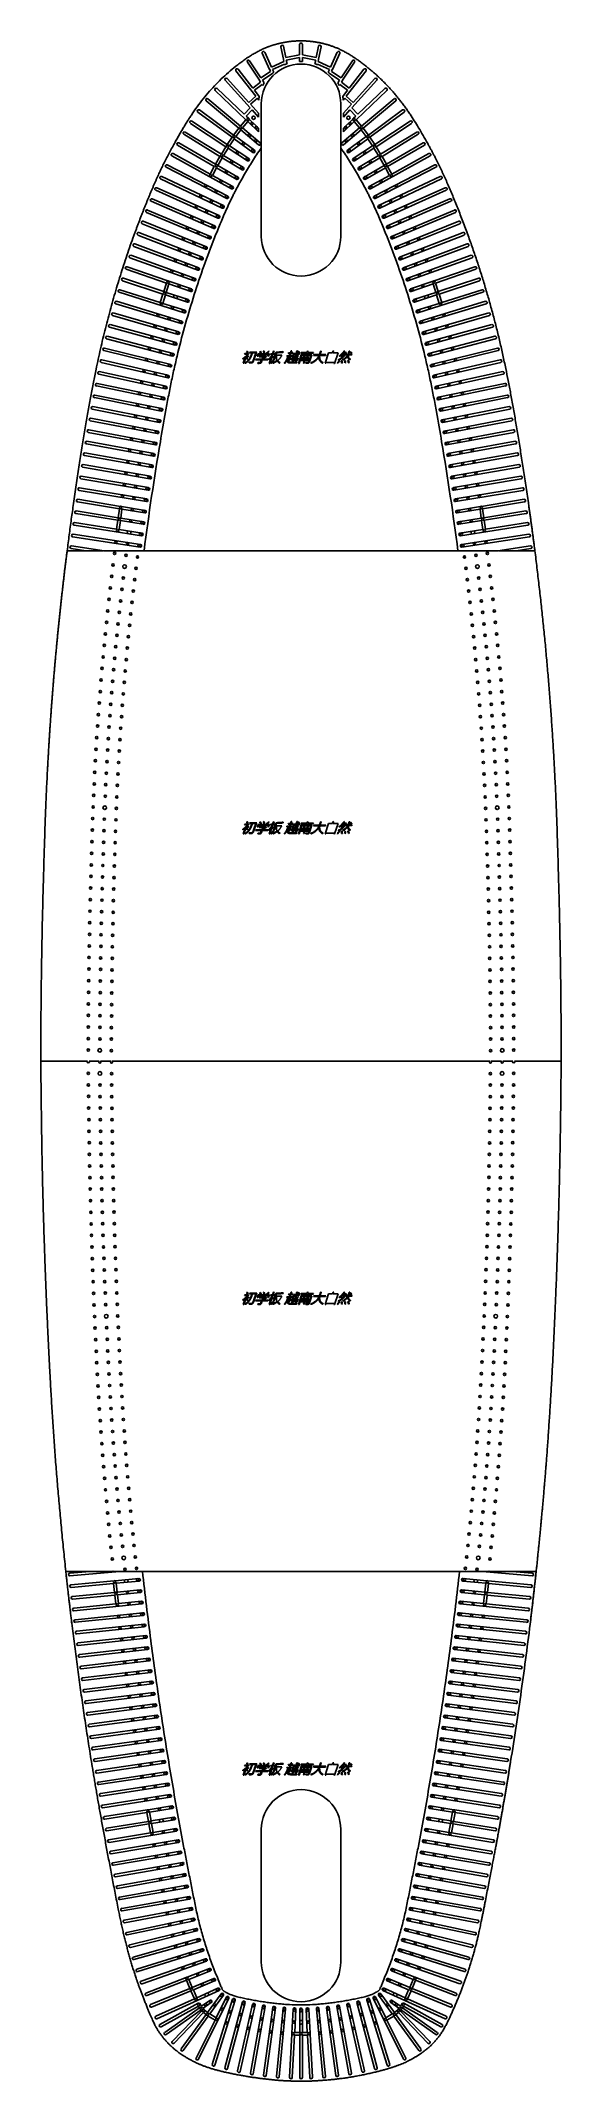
# Model space of a CAD drawing. Header units: millimetres. Extents: x 68706 to 69491, y -6452 to -3374.
import ezdxf

# ---------------------------------------------------------------- set-up
doc = ezdxf.new("R2010")
doc.units = ezdxf.units.MM

msp = doc.modelspace()

# ---------------------------------------------------------------- linework, layer by layer
at = {"color": 7, "linetype": 'Continuous', "lineweight": 25}
for p, q in [((69068, -3382.8), (69071.8, -3401.6)), ((69075.4, -3399), (69071.9, -3382)), ((69096.1, -3379.3), (69096.1, -3394.8)), ((69100.4, -3379.3), (69100.4, -3394.8)), ((69121.2, -3399), (69124.6, -3382)), ((69128.5, -3382.8), (69124.7, -3401.6)), ((69025.6, -3445.3), (69003.3, -3416.6)), ((69017.4, -3406), (69035.5, -3433.3)), ((69037.8, -3429.6), (69020.7, -3403.8)), ((69039.8, -3392.6), (69050.9, -3416.9)), ((69053.8, -3413.6), (69043.5, -3390.9)), ((69051, -3417.2), (69052.3, -3420.1)), ((69053.8, -3413.6), (69072.5, -3405.1)), ((69055.4, -3417.2), (69073.3, -3409.1)), ((69056.7, -3420.1), (69055.4, -3417.2)), ((69071.8, -3401.9), (69072.5, -3405.1)), ((69073.3, -3409.1), (69073.4, -3409.8)), ((69075.4, -3399), (69096.1, -3394.8)), ((69076.1, -3402.9), (69096.1, -3398.9)), ((69077.2, -3408.3), (69076.1, -3402.9)), ((69096.1, -3398.9), (69096.1, -3404.8)), ((69121.2, -3399), (69100.4, -3394.8)), ((69100.4, -3398.9), (69100.4, -3404.8)), ((69120.4, -3402.9), (69100.4, -3398.9)), ((69119.3, -3408.3), (69120.4, -3402.9)), ((69123.2, -3409.1), (69123.1, -3409.8)), ((69141.1, -3417.2), (69123.2, -3409.1)), ((69124.7, -3401.9), (69124, -3405.1)), ((69142.7, -3413.6), (69124, -3405.1)), ((69139.8, -3420.1), (69141.1, -3417.2)), ((69142.7, -3413.6), (69153, -3390.9)), ((69145.5, -3417.2), (69144.2, -3420.1)), ((69156.7, -3392.6), (69145.6, -3416.9)), ((69158.7, -3429.6), (69175.8, -3403.8)), ((69179.1, -3406), (69161, -3433.3)), ((69170.9, -3445.3), (69193.2, -3416.6)), ((69012.5, -3484.7), (68971.6, -3445.7)), ((68983.9, -3433.2), (69021.7, -3475)), ((69019.5, -3466.7), (68986.9, -3430.5)), ((69000.1, -3419.1), (69029.9, -3457.3)), ((69025.6, -3445.3), (69037.4, -3436.1)), ((69028, -3448.4), (69039.6, -3439.5)), ((69035.8, -3433.7), (69037.4, -3436.1)), ((69037.8, -3429.6), (69052.3, -3420.1)), ((69039.6, -3439.5), (69040.6, -3441)), ((69040.1, -3433), (69055.9, -3422.5)), ((69042.7, -3437), (69040.1, -3433)), ((69156.5, -3433), (69140.6, -3422.5)), ((69158.7, -3429.6), (69144.2, -3420.1)), ((69153.8, -3437), (69156.5, -3433)), ((69156.9, -3439.5), (69155.9, -3441)), ((69168.5, -3448.4), (69156.9, -3439.5)), ((69160.8, -3433.7), (69159.2, -3436.1)), ((69170.9, -3445.3), (69159.2, -3436.1)), ((69196.4, -3419.1), (69166.6, -3457.3)), ((69212.6, -3433.2), (69174.8, -3475)), ((69177, -3466.7), (69209.6, -3430.5)), ((69184, -3484.7), (69224.9, -3445.7)), ((68996.5, -3516), (68944.9, -3478.1)), ((68955.3, -3464.3), (69004.3, -3505.7)), ((69006.8, -3502.6), (68957.9, -3461.3)), ((68968.9, -3448.6), (69015.2, -3492.9)), ((69012.5, -3484.7), (69021.7, -3475)), ((69015.4, -3487.5), (69024.4, -3478)), ((69019.5, -3466.7), (69029.9, -3457.3)), ((69022.2, -3469.6), (69032.4, -3460.5)), ((69034.3, -3482.9), (69022.2, -3469.6)), ((69024.4, -3478), (69034.3, -3488.9)), ((69035.2, -3457.7), (69028, -3448.4)), ((69032.4, -3460.5), (69034.5, -3463.2)), ((69038.3, -3668.8), (69038.3, -3468.8)), ((69158.3, -3468.8), (69158.3, -3668.8)), ((69161.3, -3457.7), (69168.5, -3448.4)), ((69164.2, -3460.5), (69162, -3463.2)), ((69162.3, -3482.9), (69174.3, -3469.6)), ((69172.1, -3478), (69162.3, -3488.9)), ((69174.3, -3469.6), (69164.2, -3460.5)), ((69177, -3466.7), (69166.6, -3457.3)), ((69181.1, -3487.5), (69172.1, -3478)), ((69184, -3484.7), (69174.8, -3475)), ((69227.6, -3448.6), (69181.3, -3492.9)), ((69189.7, -3502.6), (69238.6, -3461.3)), ((69241.2, -3464.3), (69192.2, -3505.7)), ((69200, -3516), (69251.6, -3478.1)), ((68931.3, -3498.3), (68984.9, -3533.5)), ((68987, -3530.1), (68933.5, -3495)), ((68942.5, -3481.3), (68994.2, -3519.2)), ((69004.3, -3505.7), (68996.5, -3516)), ((69007.3, -3508.3), (68999.8, -3518.3)), ((69015.2, -3492.9), (69006.8, -3502.6)), ((69007.3, -3508.3), (69034, -3530.8)), ((69018.1, -3495.6), (69009.8, -3505.2)), ((69036.5, -3527.8), (69009.8, -3505.2)), ((69018.8, -3490.7), (69015.4, -3487.5)), ((69018.1, -3495.6), (69034.3, -3511)), ((69034.3, -3505.5), (69019.9, -3491.8)), ((69034.3, -3482.9), (69034.3, -3488.9)), ((69034.3, -3505.5), (69034.3, -3511)), ((69160, -3527.8), (69186.7, -3505.2)), ((69162.3, -3488.9), (69162.3, -3482.9)), ((69162.3, -3505.5), (69176.6, -3491.8)), ((69178.4, -3495.6), (69162.3, -3511)), ((69162.3, -3511), (69162.3, -3505.5)), ((69189.2, -3508.3), (69162.5, -3530.8)), ((69164.3, -3505.5), (69164.3, -3503.9)), ((69177.7, -3490.7), (69181.1, -3487.5)), ((69178.4, -3495.6), (69186.7, -3505.2)), ((69181.3, -3492.9), (69189.7, -3502.6)), ((69189.2, -3508.3), (69196.8, -3518.3)), ((69192.2, -3505.7), (69200, -3516)), ((69254, -3481.3), (69202.3, -3519.2)), ((69209.5, -3530.1), (69263, -3495)), ((69265.2, -3498.3), (69211.6, -3533.5)), ((68912.1, -3531.1), (68967.5, -3563.2)), ((68969.5, -3559.7), (68914.1, -3527.7)), ((68921.4, -3514.8), (68976, -3548.2)), ((68978.1, -3544.7), (68923.4, -3511.4)), ((68984.9, -3533.5), (68978.1, -3544.7)), ((68988.2, -3535.7), (68981.5, -3546.8)), ((68994.2, -3519.2), (68987, -3530.1)), ((68988.2, -3535.7), (69017.4, -3554.8)), ((68997.4, -3521.6), (68990.4, -3532.3)), ((69019.6, -3551.5), (68990.4, -3532.3)), ((68997.4, -3521.6), (69025.6, -3542.2)), ((69028, -3539), (68999.8, -3518.3)), ((69168.6, -3539), (69196.8, -3518.3)), ((69199.1, -3521.6), (69170.9, -3542.2)), ((69176.9, -3551.5), (69206.1, -3532.3)), ((69208.3, -3535.7), (69179.1, -3554.8)), ((69199.1, -3521.6), (69206.1, -3532.3)), ((69202.3, -3519.2), (69209.5, -3530.1)), ((69208.3, -3535.7), (69215, -3546.8)), ((69211.6, -3533.5), (69218.4, -3544.7)), ((69218.4, -3544.7), (69273.1, -3511.4)), ((69275.1, -3514.8), (69220.5, -3548.2)), ((69227, -3559.7), (69282.4, -3527.7)), ((69284.4, -3531.1), (69229, -3563.2)), ((68894.6, -3564.5), (68986.2, -3611.7)), ((68988, -3608.1), (68896.4, -3561)), ((68903.2, -3547.5), (68993.4, -3597.3)), ((68961.2, -3574.9), (68905.2, -3544)), ((68967.5, -3563.2), (68961.2, -3574.9)), ((68971, -3565.2), (68964.7, -3576.9)), ((68976, -3548.2), (68969.5, -3559.7)), ((68971, -3565.2), (69001.2, -3582.8)), ((68979.5, -3550.3), (68972.9, -3561.7)), ((69003.2, -3579.3), (68972.9, -3561.7)), ((68979.5, -3550.3), (69009.3, -3568.5)), ((69011.4, -3565.1), (68981.5, -3546.8)), ((69185.2, -3565.1), (69215, -3546.8)), ((69217.1, -3550.3), (69187.2, -3568.5)), ((69193.3, -3579.3), (69223.6, -3561.7)), ((69225.5, -3565.2), (69195.3, -3582.8)), ((69293.3, -3547.5), (69203.1, -3597.3)), ((69208.5, -3608.1), (69300.1, -3561)), ((69301.9, -3564.5), (69210.3, -3611.7)), ((69217.1, -3550.3), (69223.6, -3561.7)), ((69220.5, -3548.2), (69227, -3559.7)), ((69225.5, -3565.2), (69231.8, -3576.9)), ((69229, -3563.2), (69235.3, -3574.9)), ((69235.3, -3574.9), (69291.3, -3544)), ((68879, -3599.1), (68973, -3641.2)), ((68974.6, -3637.6), (68880.6, -3595.5)), ((68886.4, -3582), (68979.5, -3626.1)), ((68981.2, -3622.5), (68888.1, -3578.4)), ((68995.4, -3593.8), (68964.7, -3576.9)), ((69201.1, -3593.8), (69231.8, -3576.9)), ((69215.3, -3622.5), (69308.4, -3578.4)), ((69310.1, -3582), (69217, -3626.1)), ((69221.9, -3637.6), (69315.9, -3595.5)), ((69317.5, -3599.1), (69223.5, -3641.2)), ((68961.8, -3668.8), (68866.7, -3629.1)), ((68872, -3615.9), (68966.5, -3656.8)), ((68968.1, -3653.1), (68873.6, -3612.2)), ((69228.4, -3653.1), (69323, -3612.2)), ((69324.5, -3615.9), (69230, -3656.8)), ((69234.7, -3668.8), (69329.8, -3629.1)), ((68949.7, -3700.3), (68853.7, -3663.1)), ((68858.6, -3649.8), (68954.2, -3688.2)), ((68955.6, -3684.5), (68860.1, -3646)), ((68865.2, -3632.8), (68960.2, -3672.5)), ((69331.3, -3632.8), (69236.3, -3672.5)), ((69240.9, -3684.5), (69336.4, -3646)), ((69337.9, -3649.8), (69242.4, -3688.2)), ((69246.8, -3700.3), (69342.8, -3663.1)), ((68846.1, -3683.9), (68942.6, -3719.9)), ((68944, -3716.2), (68847.5, -3680.2)), ((68852.2, -3666.8), (68948.3, -3704)), ((69344.3, -3666.8), (69248.2, -3704)), ((69252.5, -3716.2), (69349, -3680.2)), ((69350.4, -3683.9), (69253.9, -3719.9)), ((68834.5, -3718.4), (68895.1, -3739.3)), ((68897.5, -3735.9), (68835.8, -3714.6)), ((68840.2, -3701.1), (68937.1, -3735.9)), ((68938.5, -3732.2), (68841.5, -3697.4)), ((69258, -3732.2), (69355, -3697.4)), ((69356.3, -3701.1), (69259.4, -3735.9)), ((69299.1, -3735.9), (69360.7, -3714.6)), ((69362, -3718.4), (69301.4, -3739.3)), ((68823.7, -3753.2), (68922, -3784.2)), ((68886, -3768.7), (68824.9, -3749.4)), ((68829, -3735.8), (68889.9, -3755.9)), ((68891.1, -3752.1), (68830.3, -3732)), ((68889.9, -3755.9), (68886, -3768.7)), ((68895.1, -3739.3), (68891.1, -3752.1)), ((68898.8, -3740.6), (68894.9, -3753.3)), ((68928.1, -3764.3), (68894.9, -3753.3)), ((68898.8, -3740.6), (68931.9, -3752)), ((68933.2, -3748.2), (68898.9, -3736.4)), ((69263.3, -3748.2), (69297.6, -3736.4)), ((69297.7, -3740.6), (69264.6, -3752)), ((69268.4, -3764.3), (69301.6, -3753.3)), ((69372.8, -3753.2), (69274.6, -3784.2)), ((69297.7, -3740.6), (69301.6, -3753.3)), ((69301.4, -3739.3), (69305.4, -3752.1)), ((69305.4, -3752.1), (69366.3, -3732)), ((69367.5, -3735.8), (69306.6, -3755.9)), ((69306.6, -3755.9), (69310.5, -3768.7)), ((69310.5, -3768.7), (69371.6, -3749.4)), ((68914, -3812.9), (68815, -3784.4)), ((68818.7, -3770.7), (68917.3, -3800.5)), ((68918.5, -3796.6), (68819.9, -3766.8)), ((68893.7, -3757.1), (68889.8, -3769.9)), ((68923.2, -3780.4), (68889.8, -3769.9)), ((68893.7, -3757.1), (68926.8, -3768.1)), ((69302.8, -3757.1), (69269.7, -3768.1)), ((69273.4, -3780.4), (69306.7, -3769.9)), ((69278, -3796.6), (69376.7, -3766.8)), ((69377.8, -3770.7), (69279.2, -3800.5)), ((69282.5, -3812.9), (69381.5, -3784.4)), ((69302.8, -3757.1), (69306.7, -3769.9)), ((68809.3, -3805.8), (68908.6, -3833.1)), ((68909.7, -3829.2), (68810.4, -3802)), ((68813.9, -3788.2), (68912.9, -3816.8)), ((69382.6, -3788.2), (69283.7, -3816.8)), ((69286.8, -3829.2), (69386.2, -3802)), ((69387.2, -3805.8), (69287.9, -3833.1)), ((68800.8, -3841.2), (68900.8, -3865.9)), ((68901.7, -3862.1), (68801.8, -3837.3)), ((68804.9, -3823.5), (68904.6, -3849.5)), ((68905.6, -3845.6), (68805.9, -3819.6)), ((69013.1, -3846.7), (69013.4, -3845.8)), ((69017.8, -3846.7), (69013.1, -3846.7)), ((69013.4, -3845.8), (69019.2, -3845.8)), ((69016.5, -3842.4), (69017.6, -3842)), ((69018.2, -3844.9), (69017, -3845.3)), ((69019.2, -3845.8), (69018.9, -3846.8)), ((69020.7, -3844.5), (69021, -3843.5)), ((69024.2, -3844.5), (69020.7, -3844.5)), ((69021, -3843.5), (69031.6, -3843.5)), ((69030.1, -3844.5), (69025.3, -3844.5)), ((69032.2, -3849.7), (69033.4, -3846.1)), ((69034.2, -3847.1), (69033.3, -3849.7)), ((69033.4, -3846.1), (69050.6, -3846.1)), ((69049.1, -3847.1), (69034.2, -3847.1)), ((69036, -3842.9), (69037.1, -3842.3)), ((69038.4, -3845), (69037.2, -3845.7)), ((69041.5, -3842.3), (69042.6, -3841.8)), ((69043.6, -3844.8), (69042.4, -3845.4)), ((69046.4, -3845.8), (69045.7, -3845.1)), ((69048.3, -3849.7), (69049.1, -3847.1)), ((69049.3, -3842.1), (69050, -3842.8)), ((69050.6, -3846.1), (69049.4, -3849.7)), ((69052.2, -3846.7), (69052.5, -3845.9)), ((69055, -3846.7), (69052.2, -3846.7)), ((69052.5, -3845.9), (69055.4, -3845.9)), ((69056, -3846.7), (69055.1, -3849.6)), ((69055.4, -3845.9), (69056.7, -3842)), ((69058.7, -3846.7), (69056, -3846.7)), ((69057.7, -3842), (69056.3, -3845.9)), ((69056.3, -3845.9), (69059, -3845.9)), ((69056.7, -3842), (69057.7, -3842)), ((69058.4, -3850.7), (69060.9, -3843.5)), ((69059, -3845.9), (69058.7, -3846.7)), ((69061.5, -3844.4), (69060.3, -3848)), ((69060.3, -3848), (69069.3, -3848)), ((69069.3, -3848), (69069, -3848.9)), ((69071.5, -3842.8), (69071.5, -3843.8)), ((69078.9, -3845.6), (69079.2, -3844.7)), ((69082.1, -3845.6), (69078.9, -3845.6)), ((69079.2, -3844.7), (69082.4, -3844.7)), ((69081, -3848.9), (69082.1, -3845.6)), ((69083.1, -3845.6), (69082, -3848.9)), ((69082.4, -3844.7), (69083.4, -3841.8)), ((69085.9, -3845.6), (69083.1, -3845.6)), ((69084.4, -3841.8), (69083.4, -3844.7)), ((69083.4, -3841.8), (69084.4, -3841.8)), ((69083.4, -3844.7), (69086.3, -3844.7)), ((69084.7, -3853.1), (69087.2, -3845.6)), ((69087.9, -3846.6), (69085.6, -3853.2)), ((69086.3, -3844.7), (69085.9, -3845.6)), ((69087.2, -3845.6), (69090.8, -3845.6)), ((69090.5, -3846.6), (69087.9, -3846.6)), ((69096.1, -3846.6), (69091.5, -3846.6)), ((69091.7, -3845.6), (69096.5, -3845.6)), ((69092, -3841.8), (69093, -3841.8)), ((69093.8, -3842.8), (69094.8, -3842.3)), ((69094.3, -3860.5), (69098.7, -3847.4)), ((69095.9, -3844.3), (69094.9, -3844.9)), ((69096.5, -3845.6), (69096.1, -3846.6)), ((69098.2, -3845.1), (69098.6, -3844.1)), ((69106.9, -3845.1), (69098.2, -3845.1)), ((69098.6, -3844.1), (69107.2, -3844.1)), ((69098.7, -3847.4), (69106.1, -3847.4)), ((69106.1, -3847.4), (69106.9, -3845.1)), ((69107.9, -3845.1), (69107.1, -3847.4)), ((69107.1, -3847.4), (69114.7, -3847.4)), ((69107.2, -3844.1), (69107.9, -3842)), ((69107.9, -3842), (69109, -3842)), ((69116.6, -3845.1), (69107.9, -3845.1)), ((69109, -3842), (69108.3, -3844.1)), ((69108.3, -3844.1), (69116.9, -3844.1)), ((69114.7, -3847.4), (69111, -3858.2)), ((69116.9, -3844.1), (69116.6, -3845.1)), ((69117, -3848.4), (69117.4, -3847.3)), ((69117.4, -3847.3), (69125.8, -3847.3)), ((69127, -3847.3), (69135.5, -3847.3)), ((69127.8, -3842), (69128.9, -3842)), ((69134.5, -3860.4), (69139.9, -3844.5)), ((69135.5, -3847.3), (69135.1, -3848.4)), ((69139.9, -3844.5), (69145.1, -3844.5)), ((69146.2, -3844.5), (69154.4, -3844.5)), ((69146.8, -3841.8), (69147.9, -3842)), ((69154.4, -3844.5), (69149, -3860.5)), ((69165.5, -3845.3), (69161.4, -3845.3)), ((69162.8, -3847.6), (69161.9, -3848.4)), ((69162.2, -3844.3), (69166.9, -3844.3)), ((69163.1, -3841.8), (69164, -3842.1)), ((69166, -3847.8), (69166.3, -3846.9)), ((69168.6, -3847.8), (69166, -3847.8)), ((69166.3, -3846.9), (69169, -3846.9)), ((69166.9, -3844.3), (69166.6, -3845.3)), ((69174.8, -3847.8), (69169.8, -3847.8)), ((69170.1, -3846.9), (69175.2, -3846.9)), ((69170.9, -3842), (69171.9, -3842)), ((69172.3, -3843.5), (69173.3, -3842.9)), ((69175, -3845), (69174, -3845.7)), ((69175.2, -3846.9), (69174.8, -3847.8)), ((69290.9, -3845.6), (69390.6, -3819.6)), ((69391.6, -3823.5), (69291.9, -3849.5)), ((69294.8, -3862.1), (69394.8, -3837.3)), ((69395.7, -3841.2), (69295.7, -3865.9)), ((68793.2, -3876.8), (68893.8, -3898.9)), ((68894.6, -3895), (68794, -3872.9)), ((68796.9, -3859), (68897.2, -3882.4)), ((68898.1, -3878.5), (68797.8, -3855.1)), ((69011, -3860.4), (69013.9, -3851.6)), ((69012, -3860.4), (69011, -3860.4)), ((69014.9, -3851.9), (69012, -3860.4)), ((69015.4, -3850.4), (69015.2, -3850.9)), ((69018.2, -3853.7), (69017.2, -3854.5)), ((69018.9, -3849.1), (69019.6, -3849.6)), ((69021.6, -3859.9), (69019.9, -3859.9)), ((69029.7, -3855.2), (69030, -3854.1)), ((69038.7, -3855.2), (69029.7, -3855.2)), ((69030, -3854.1), (69039.1, -3854.1)), ((69033.3, -3849.7), (69032.2, -3849.7)), ((69034.7, -3860.5), (69033.2, -3860.5)), ((69034.9, -3850.6), (69035.2, -3849.6)), ((69044.5, -3850.6), (69034.9, -3850.6)), ((69035.2, -3849.6), (69046.1, -3849.6)), ((69037.8, -3857.8), (69038.7, -3855.2)), ((69039.8, -3855.2), (69038.8, -3858.1)), ((69039.1, -3854.1), (69039.5, -3853)), ((69039.5, -3853), (69044.5, -3850.6)), ((69048.2, -3855.2), (69039.8, -3855.2)), ((69040.4, -3853.4), (69040.2, -3854.1)), ((69040.2, -3854.1), (69048.5, -3854.1)), ((69045.7, -3850.8), (69040.4, -3853.4)), ((69046.1, -3849.6), (69045.7, -3850.8)), ((69048.5, -3854.1), (69048.2, -3855.2)), ((69049.4, -3849.7), (69048.3, -3849.7)), ((69050.4, -3860.5), (69054.4, -3848.7)), ((69051.4, -3860.5), (69050.4, -3860.5)), ((69054.9, -3850.1), (69051.4, -3860.5)), ((69055.1, -3849.6), (69055.6, -3849.3)), ((69057.3, -3851.5), (69056.3, -3852.2)), ((69060, -3848.9), (69059.5, -3850.6)), ((69061.4, -3848.9), (69060, -3848.9)), ((69076.8, -3849.8), (69077.1, -3848.9)), ((69081.2, -3849.8), (69076.8, -3849.8)), ((69077.1, -3848.9), (69081, -3848.9)), ((69077.8, -3851.3), (69078.8, -3851.3)), ((69078.6, -3857.6), (69081.2, -3849.8)), ((69080.8, -3854.2), (69079.4, -3858.2)), ((69083.1, -3854.2), (69080.8, -3854.2)), ((69082.2, -3849.8), (69081.1, -3853.3)), ((69081.1, -3853.3), (69083.4, -3853.3)), ((69082, -3848.9), (69085.3, -3848.9)), ((69084.9, -3849.8), (69082.2, -3849.8)), ((69083.4, -3853.3), (69083.1, -3854.2)), ((69083.5, -3858.9), (69085, -3858.9)), ((69084.1, -3855.6), (69083.6, -3854.7)), ((69085.3, -3848.9), (69084.9, -3849.8)), ((69091.5, -3859.9), (69089.9, -3859.9)), ((69093.6, -3848.3), (69094.4, -3848.7)), ((69095.3, -3860.5), (69094.3, -3860.5)), ((69099.4, -3848.4), (69095.3, -3860.5)), ((69098, -3856.3), (69098.3, -3855.4)), ((69103.2, -3856.3), (69098, -3856.3)), ((69098.3, -3855.4), (69103.5, -3855.4)), ((69113.3, -3848.4), (69099.4, -3848.4)), ((69099.7, -3853), (69100, -3852.1)), ((69104.3, -3853), (69099.7, -3853)), ((69100, -3852.1), (69105.7, -3852.1)), ((69101.9, -3860), (69103.2, -3856.3)), ((69102.9, -3860), (69101.9, -3860)), ((69102.2, -3849.7), (69103.2, -3849.1)), ((69104.2, -3856.3), (69102.9, -3860)), ((69104.3, -3851.1), (69103.2, -3851.8)), ((69103.5, -3855.4), (69104.3, -3853)), ((69109.4, -3856.3), (69104.2, -3856.3)), ((69105.3, -3853), (69104.5, -3855.4)), ((69104.5, -3855.4), (69109.7, -3855.4)), ((69109.9, -3853), (69105.3, -3853)), ((69106.9, -3852.1), (69110.2, -3852.1)), ((69108.2, -3860.3), (69108, -3860.3)), ((69108.9, -3849.1), (69109.6, -3849.6)), ((69109.7, -3855.4), (69109.4, -3856.3)), ((69110.2, -3852.1), (69109.9, -3853)), ((69110, -3858), (69113.3, -3848.4)), ((69125.4, -3848.4), (69117, -3848.4)), ((69135.1, -3848.4), (69126.6, -3848.4)), ((69135.5, -3860.4), (69134.5, -3860.4)), ((69135.9, -3859.2), (69135.5, -3860.4)), ((69148.3, -3859.2), (69135.9, -3859.2)), ((69147.9, -3860.5), (69148.3, -3859.2)), ((69149, -3860.5), (69147.9, -3860.5)), ((69153.7, -3860.3), (69152.8, -3859.8)), ((69156.1, -3856), (69156.9, -3856.5)), ((69159.1, -3856.8), (69160.2, -3856.5)), ((69160.7, -3859.6), (69159.6, -3860)), ((69160.5, -3850), (69159.7, -3850.8)), ((69164, -3856.7), (69165.1, -3856.3)), ((69165.7, -3859.4), (69164.5, -3859.8)), ((69168.9, -3856.3), (69169.9, -3855.9)), ((69171, -3859.3), (69169.8, -3859.8)), ((69298.4, -3878.5), (69398.7, -3855.1)), ((69399.6, -3859), (69299.3, -3882.4)), ((69301.9, -3895), (69402.5, -3872.9)), ((69403.3, -3876.8), (69302.7, -3898.9)), ((68888.3, -3928.5), (68787.3, -3908.3)), ((68789.7, -3894.6), (68890.6, -3915.6)), ((68891.4, -3911.6), (68790.6, -3890.7)), ((69305.1, -3911.6), (69406, -3890.7)), ((69406.8, -3894.6), (69305.9, -3915.6)), ((69308.2, -3928.5), (69409.2, -3908.3)), ((68783.4, -3929.7), (68884.5, -3949.5)), ((68885.2, -3945.6), (68784.2, -3925.7)), ((68786.5, -3912.2), (68887.5, -3932.4)), ((69410, -3912.2), (69309, -3932.4)), ((69311.3, -3945.6), (69412.3, -3925.7)), ((69413.1, -3929.7), (69312, -3949.5)), ((68777.4, -3964.6), (68878.6, -3983.6)), ((68879.3, -3979.7), (68778.1, -3960.6)), ((68780.3, -3947.1), (68881.5, -3966.5)), ((68882.3, -3962.6), (68781.1, -3943.2)), ((69314.2, -3962.6), (69415.4, -3943.2)), ((69416.2, -3947.1), (69315, -3966.5)), ((69317.2, -3979.7), (69418.4, -3960.6)), ((69419.1, -3964.6), (69317.9, -3983.6)), ((68771.6, -3999.5), (68873, -4017.8)), ((68873.7, -4013.8), (68772.3, -3995.6)), ((68774.5, -3982), (68875.8, -4000.7)), ((68876.5, -3996.7), (68775.2, -3978.1)), ((69320, -3996.7), (69421.3, -3978.1)), ((69422.1, -3982), (69320.7, -4000.7)), ((69322.8, -4013.8), (69424.2, -3995.6)), ((69424.9, -3999.5), (69323.5, -4017.8)), ((68868.3, -4048), (68766.8, -4030.6)), ((68768.8, -4017), (68870.3, -4034.9)), ((68871, -4030.9), (68769.5, -4013.1)), ((69325.5, -4030.9), (69427, -4013.1)), ((69427.7, -4017), (69326.2, -4034.9)), ((69328.2, -4048), (69429.7, -4030.6)), ((68763.5, -4052.1), (68865.1, -4069.1)), ((68865.8, -4065.1), (68764.2, -4048.1)), ((68766.1, -4034.5), (68867.7, -4052)), ((69430.4, -4034.5), (69328.8, -4052)), ((69330.7, -4065.1), (69432.3, -4048.1)), ((69433, -4052.1), (69331.4, -4069.1)), ((68758.5, -4087.1), (68821.7, -4097.2)), ((68822.3, -4093.3), (68759.1, -4083.2)), ((68760.9, -4069.6), (68824.2, -4079.9)), ((68826, -4076.2), (68761.6, -4065.6)), ((68822.3, -4093.3), (68824.2, -4079.9)), ((68826.2, -4093.9), (68828.1, -4080.6)), ((68860.8, -4099.4), (68826.2, -4093.9)), ((68863.2, -4082.3), (68827.5, -4076.4)), ((68828.1, -4080.6), (68862.6, -4086.2)), ((69333.3, -4082.3), (69369, -4076.4)), ((69368.4, -4080.6), (69333.9, -4086.2)), ((69335.7, -4099.4), (69370.3, -4093.9)), ((69370.3, -4093.9), (69368.4, -4080.6)), ((69370.5, -4076.2), (69434.9, -4065.6)), ((69435.6, -4069.6), (69372.3, -4079.9)), ((69374.2, -4093.3), (69372.3, -4079.9)), ((69374.2, -4093.3), (69437.4, -4083.2)), ((69438.1, -4087.1), (69374.8, -4097.2)), ((68753.7, -4122.2), (68855.5, -4137.6)), ((68856.1, -4133.7), (68754.3, -4118.3)), ((68756, -4104.7), (68857.8, -4120.5)), ((68819.9, -4110.5), (68756.6, -4100.7)), ((68819.9, -4110.5), (68821.7, -4097.2)), ((68823.8, -4111.2), (68825.7, -4097.8)), ((68858.4, -4116.5), (68823.8, -4111.2)), ((68825.7, -4097.8), (68860.2, -4103.3)), ((69370.8, -4097.8), (69336.3, -4103.3)), ((69338.1, -4116.5), (69372.7, -4111.2)), ((69440.5, -4104.7), (69338.7, -4120.5)), ((69340.4, -4133.7), (69442.2, -4118.3)), ((69442.8, -4122.2), (69341, -4137.6)), ((69372.7, -4111.2), (69370.8, -4097.8)), ((69376.6, -4110.5), (69374.8, -4097.2)), ((69376.6, -4110.5), (69439.9, -4100.7)), ((68773.6, -4143.1), (68745.5, -4143.1)), ((68751.4, -4139.8), (68773.6, -4143.1)), ((68801.1, -4143.1), (68752, -4135.8)), ((68800.5, -4143.1), (68774.2, -4143.1)), ((68861.4, -4143.1), (68801.1, -4143.1)), ((68838.2, -4133.1), (68834.9, -4133.1)), ((68850, -4153.1), (68853.2, -4153.1)), ((69334.5, -4143.1), (68862, -4143.1)), ((69395.4, -4143.1), (69335.1, -4143.1)), ((69343.3, -4153.1), (69346.5, -4153.1)), ((69361.6, -4133.1), (69358.3, -4133.1)), ((69395.4, -4143.1), (69444.5, -4135.8)), ((69422.3, -4143.1), (69396, -4143.1)), ((69445.1, -4139.8), (69422.9, -4143.1)), ((69451.1, -4143.1), (69422.9, -4143.1)), ((69013.1, -4556.7), (69013.4, -4555.8)), ((69013.4, -4555.8), (69019.2, -4555.8)), ((69016.5, -4552.4), (69017.6, -4552)), ((69018.2, -4554.9), (69017, -4555.3)), ((69019.2, -4555.8), (69018.9, -4556.8)), ((69020.7, -4554.5), (69021, -4553.5)), ((69024.2, -4554.5), (69020.7, -4554.5)), ((69021, -4553.5), (69031.6, -4553.5)), ((69030.1, -4554.5), (69025.3, -4554.5)), ((69032.2, -4559.7), (69033.4, -4556.1)), ((69033.4, -4556.1), (69050.6, -4556.1)), ((69036, -4552.9), (69037.1, -4552.3)), ((69038.4, -4555), (69037.2, -4555.7)), ((69041.5, -4552.3), (69042.6, -4551.8)), ((69043.6, -4554.8), (69042.4, -4555.4)), ((69046.4, -4555.8), (69045.7, -4555.1)), ((69049.3, -4552.1), (69050, -4552.8)), ((69050.6, -4556.1), (69049.4, -4559.7)), ((69052.2, -4556.7), (69052.5, -4555.9)), ((69052.5, -4555.9), (69055.4, -4555.9)), ((69055.4, -4555.9), (69056.7, -4552)), ((69057.7, -4552), (69056.3, -4555.9)), ((69056.3, -4555.9), (69059, -4555.9)), ((69056.7, -4552), (69057.7, -4552)), ((69058.4, -4560.7), (69060.9, -4553.5)), ((69059, -4555.9), (69058.7, -4556.7)), ((69061.5, -4554.4), (69060.3, -4558)), ((69071.5, -4552.8), (69071.5, -4553.8)), ((69078.9, -4555.6), (69079.2, -4554.7)), ((69082.1, -4555.6), (69078.9, -4555.6)), ((69079.2, -4554.7), (69082.4, -4554.7)), ((69081, -4558.9), (69082.1, -4555.6)), ((69083.1, -4555.6), (69082, -4558.9)), ((69082.4, -4554.7), (69083.4, -4551.8)), ((69085.9, -4555.6), (69083.1, -4555.6)), ((69084.4, -4551.8), (69083.4, -4554.7)), ((69083.4, -4551.8), (69084.4, -4551.8)), ((69083.4, -4554.7), (69086.3, -4554.7)), ((69084.7, -4563.1), (69087.2, -4555.6)), ((69086.3, -4554.7), (69085.9, -4555.6)), ((69087.2, -4555.6), (69090.8, -4555.6)), ((69091.7, -4555.6), (69096.5, -4555.6)), ((69092, -4551.8), (69093, -4551.8)), ((69093.8, -4552.8), (69094.8, -4552.3)), ((69095.9, -4554.3), (69094.9, -4554.9)), ((69096.5, -4555.6), (69096.1, -4556.6)), ((69098.2, -4555.1), (69098.6, -4554.1)), ((69106.9, -4555.1), (69098.2, -4555.1)), ((69098.6, -4554.1), (69107.2, -4554.1)), ((69106.1, -4557.4), (69106.9, -4555.1)), ((69107.9, -4555.1), (69107.1, -4557.4)), ((69107.2, -4554.1), (69107.9, -4552)), ((69107.9, -4552), (69109, -4552)), ((69116.6, -4555.1), (69107.9, -4555.1)), ((69109, -4552), (69108.3, -4554.1)), ((69108.3, -4554.1), (69116.9, -4554.1)), ((69116.9, -4554.1), (69116.6, -4555.1)), ((69127.8, -4552), (69128.9, -4552)), ((69134.5, -4570.4), (69139.9, -4554.5)), ((69139.9, -4554.5), (69145.1, -4554.5)), ((69146.2, -4554.5), (69154.4, -4554.5)), ((69146.8, -4551.8), (69147.9, -4552)), ((69154.4, -4554.5), (69149, -4570.5)), ((69165.5, -4555.3), (69161.4, -4555.3)), ((69162.2, -4554.3), (69166.9, -4554.3)), ((69163.1, -4551.8), (69164, -4552.1)), ((69166.9, -4554.3), (69166.6, -4555.3)), ((69170.9, -4552), (69171.9, -4552)), ((69172.3, -4553.5), (69173.3, -4552.9)), ((69175, -4555), (69174, -4555.7)), ((69011, -4570.4), (69013.9, -4561.6)), ((69012, -4570.4), (69011, -4570.4)), ((69014.9, -4561.9), (69012, -4570.4)), ((69017.8, -4556.7), (69013.1, -4556.7)), ((69015.4, -4560.4), (69015.2, -4560.9)), ((69018.2, -4563.7), (69017.2, -4564.5)), ((69018.9, -4559.1), (69019.6, -4559.6)), ((69021.6, -4569.9), (69019.9, -4569.9)), ((69029.7, -4565.2), (69030, -4564.1)), ((69038.7, -4565.2), (69029.7, -4565.2)), ((69030, -4564.1), (69039.1, -4564.1)), ((69033.3, -4559.7), (69032.2, -4559.7)), ((69034.7, -4570.5), (69033.2, -4570.5)), ((69034.2, -4557.1), (69033.3, -4559.7)), ((69049.1, -4557.1), (69034.2, -4557.1)), ((69034.9, -4560.6), (69035.2, -4559.6)), ((69044.5, -4560.6), (69034.9, -4560.6)), ((69035.2, -4559.6), (69046.1, -4559.6)), ((69037.8, -4567.8), (69038.7, -4565.2)), ((69039.8, -4565.2), (69038.8, -4568.1)), ((69039.1, -4564.1), (69039.5, -4563)), ((69039.5, -4563), (69044.5, -4560.6)), ((69048.2, -4565.2), (69039.8, -4565.2)), ((69040.4, -4563.4), (69040.2, -4564.1)), ((69040.2, -4564.1), (69048.5, -4564.1)), ((69045.7, -4560.8), (69040.4, -4563.4)), ((69046.1, -4559.6), (69045.7, -4560.8)), ((69048.5, -4564.1), (69048.2, -4565.2)), ((69048.3, -4559.7), (69049.1, -4557.1)), ((69049.4, -4559.7), (69048.3, -4559.7)), ((69050.4, -4570.5), (69054.4, -4558.7)), ((69051.4, -4570.5), (69050.4, -4570.5)), ((69054.9, -4560.1), (69051.4, -4570.5)), ((69055, -4556.7), (69052.2, -4556.7)), ((69056, -4556.7), (69055.1, -4559.6)), ((69055.1, -4559.6), (69055.6, -4559.3)), ((69058.7, -4556.7), (69056, -4556.7)), ((69057.3, -4561.5), (69056.3, -4562.2)), ((69060, -4558.9), (69059.5, -4560.6)), ((69061.4, -4558.9), (69060, -4558.9)), ((69060.3, -4558), (69069.3, -4558)), ((69069.3, -4558), (69069, -4558.9)), ((69076.8, -4559.8), (69077.1, -4558.9)), ((69081.2, -4559.8), (69076.8, -4559.8)), ((69077.1, -4558.9), (69081, -4558.9)), ((69077.8, -4561.3), (69078.8, -4561.3)), ((69078.6, -4567.6), (69081.2, -4559.8)), ((69080.8, -4564.2), (69079.4, -4568.2)), ((69083.1, -4564.2), (69080.8, -4564.2)), ((69082.2, -4559.8), (69081.1, -4563.3)), ((69081.1, -4563.3), (69083.4, -4563.3)), ((69082, -4558.9), (69085.3, -4558.9)), ((69084.9, -4559.8), (69082.2, -4559.8)), ((69083.4, -4563.3), (69083.1, -4564.2)), ((69083.5, -4568.9), (69085, -4568.9)), ((69084.1, -4565.6), (69083.6, -4564.7)), ((69085.3, -4558.9), (69084.9, -4559.8)), ((69087.9, -4556.6), (69085.6, -4563.2)), ((69090.5, -4556.6), (69087.9, -4556.6)), ((69091.5, -4569.9), (69089.9, -4569.9)), ((69096.1, -4556.6), (69091.5, -4556.6)), ((69093.6, -4558.3), (69094.4, -4558.7)), ((69094.3, -4570.5), (69098.7, -4557.4)), ((69095.3, -4570.5), (69094.3, -4570.5)), ((69099.4, -4558.4), (69095.3, -4570.5)), ((69098, -4566.3), (69098.3, -4565.4)), ((69103.2, -4566.3), (69098, -4566.3)), ((69098.3, -4565.4), (69103.5, -4565.4)), ((69098.7, -4557.4), (69106.1, -4557.4)), ((69113.3, -4558.4), (69099.4, -4558.4)), ((69099.7, -4563), (69100, -4562.1)), ((69104.3, -4563), (69099.7, -4563)), ((69100, -4562.1), (69105.7, -4562.1)), ((69101.9, -4570), (69103.2, -4566.3)), ((69102.9, -4570), (69101.9, -4570)), ((69102.2, -4559.7), (69103.2, -4559.1)), ((69104.2, -4566.3), (69102.9, -4570)), ((69104.3, -4561.1), (69103.2, -4561.8)), ((69103.5, -4565.4), (69104.3, -4563)), ((69109.4, -4566.3), (69104.2, -4566.3)), ((69105.3, -4563), (69104.5, -4565.4)), ((69104.5, -4565.4), (69109.7, -4565.4)), ((69109.9, -4563), (69105.3, -4563)), ((69106.9, -4562.1), (69110.2, -4562.1)), ((69107.1, -4557.4), (69114.7, -4557.4)), ((69108.2, -4570.3), (69108, -4570.3)), ((69108.9, -4559.1), (69109.6, -4559.6)), ((69109.7, -4565.4), (69109.4, -4566.3)), ((69110.2, -4562.1), (69109.9, -4563)), ((69110, -4568), (69113.3, -4558.4)), ((69114.7, -4557.4), (69111, -4568.2)), ((69117, -4558.4), (69117.4, -4557.3)), ((69125.4, -4558.4), (69117, -4558.4)), ((69117.4, -4557.3), (69125.8, -4557.3)), ((69135.1, -4558.4), (69126.6, -4558.4)), ((69127, -4557.3), (69135.5, -4557.3)), ((69135.5, -4570.4), (69134.5, -4570.4)), ((69135.5, -4557.3), (69135.1, -4558.4)), ((69135.9, -4569.2), (69135.5, -4570.4)), ((69148.3, -4569.2), (69135.9, -4569.2)), ((69147.9, -4570.5), (69148.3, -4569.2)), ((69149, -4570.5), (69147.9, -4570.5)), ((69153.7, -4570.3), (69152.8, -4569.8)), ((69156.1, -4566), (69156.9, -4566.5)), ((69159.1, -4566.8), (69160.2, -4566.5)), ((69160.7, -4569.6), (69159.6, -4570)), ((69160.5, -4560), (69159.7, -4560.8)), ((69162.8, -4557.6), (69161.9, -4558.4)), ((69164, -4566.7), (69165.1, -4566.3)), ((69165.7, -4569.4), (69164.5, -4569.8)), ((69166, -4557.8), (69166.3, -4556.9)), ((69168.6, -4557.8), (69166, -4557.8)), ((69166.3, -4556.9), (69169, -4556.9)), ((69168.9, -4566.3), (69169.9, -4565.9)), ((69174.8, -4557.8), (69169.8, -4557.8)), ((69171, -4569.3), (69169.8, -4569.8)), ((69170.1, -4556.9), (69175.2, -4556.9)), ((69175.2, -4556.9), (69174.8, -4557.8)), ((68776, -4913.1), (68705.8, -4913.1)), ((68793.7, -4913.1), (68778.7, -4913.1)), ((68811.6, -4913.1), (68795.9, -4913.1)), ((69383.5, -4913.1), (68813, -4913.1)), ((69400.6, -4913.1), (69384.9, -4913.1)), ((69417.8, -4913.1), (69402.8, -4913.1)), ((69490.7, -4913.1), (69420.5, -4913.1)), ((69016.5, -5262.4), (69017.6, -5262)), ((69020.7, -5264.5), (69021, -5263.5)), ((69021, -5263.5), (69031.6, -5263.5)), ((69036, -5262.9), (69037.1, -5262.3)), ((69041.5, -5262.3), (69042.6, -5261.8)), ((69049.3, -5262.1), (69050, -5262.8)), ((69055.4, -5265.9), (69056.7, -5262)), ((69057.7, -5262), (69056.3, -5265.9)), ((69056.7, -5262), (69057.7, -5262)), ((69058.4, -5270.7), (69060.9, -5263.5)), ((69071.5, -5262.8), (69071.5, -5263.8)), ((69082.4, -5264.7), (69083.4, -5261.8)), ((69084.4, -5261.8), (69083.4, -5264.7)), ((69083.4, -5261.8), (69084.4, -5261.8)), ((69092, -5261.8), (69093, -5261.8)), ((69093.8, -5262.8), (69094.8, -5262.3)), ((69095.9, -5264.3), (69094.9, -5264.9)), ((69098.2, -5265.1), (69098.6, -5264.1)), ((69098.6, -5264.1), (69107.2, -5264.1)), ((69107.2, -5264.1), (69107.9, -5262)), ((69107.9, -5262), (69109, -5262)), ((69109, -5262), (69108.3, -5264.1)), ((69108.3, -5264.1), (69116.9, -5264.1)), ((69116.9, -5264.1), (69116.6, -5265.1)), ((69127.8, -5262), (69128.9, -5262)), ((69146.8, -5261.8), (69147.9, -5262)), ((69162.2, -5264.3), (69166.9, -5264.3)), ((69163.1, -5261.8), (69164, -5262.1)), ((69166.9, -5264.3), (69166.6, -5265.3)), ((69170.9, -5262), (69171.9, -5262)), ((69172.3, -5263.5), (69173.3, -5262.9)), ((69011, -5280.4), (69013.9, -5271.6)), ((69012, -5280.4), (69011, -5280.4)), ((69014.9, -5271.9), (69012, -5280.4)), ((69013.1, -5266.7), (69013.4, -5265.8)), ((69017.8, -5266.7), (69013.1, -5266.7)), ((69013.4, -5265.8), (69019.2, -5265.8)), ((69015.4, -5270.4), (69015.2, -5270.9)), ((69018.2, -5264.9), (69017, -5265.3)), ((69018.2, -5273.7), (69017.2, -5274.5)), ((69019.2, -5265.8), (69018.9, -5266.8)), ((69018.9, -5269.1), (69019.6, -5269.6)), ((69021.6, -5279.9), (69019.9, -5279.9)), ((69024.2, -5264.5), (69020.7, -5264.5)), ((69030.1, -5264.5), (69025.3, -5264.5)), ((69029.7, -5275.2), (69030, -5274.1)), ((69038.7, -5275.2), (69029.7, -5275.2)), ((69030, -5274.1), (69039.1, -5274.1)), ((69032.2, -5269.7), (69033.4, -5266.1)), ((69033.3, -5269.7), (69032.2, -5269.7)), ((69034.7, -5280.5), (69033.2, -5280.5)), ((69034.2, -5267.1), (69033.3, -5269.7)), ((69033.4, -5266.1), (69050.6, -5266.1)), ((69049.1, -5267.1), (69034.2, -5267.1)), ((69034.9, -5270.6), (69035.2, -5269.6)), ((69044.5, -5270.6), (69034.9, -5270.6)), ((69035.2, -5269.6), (69046.1, -5269.6)), ((69038.4, -5265), (69037.2, -5265.7)), ((69037.8, -5277.8), (69038.7, -5275.2)), ((69039.8, -5275.2), (69038.8, -5278.1)), ((69039.1, -5274.1), (69039.5, -5273)), ((69039.5, -5273), (69044.5, -5270.6)), ((69048.2, -5275.2), (69039.8, -5275.2)), ((69040.4, -5273.4), (69040.2, -5274.1)), ((69040.2, -5274.1), (69048.5, -5274.1)), ((69045.7, -5270.8), (69040.4, -5273.4)), ((69043.6, -5264.8), (69042.4, -5265.4)), ((69046.4, -5265.8), (69045.7, -5265.1)), ((69046.1, -5269.6), (69045.7, -5270.8)), ((69048.5, -5274.1), (69048.2, -5275.2)), ((69048.3, -5269.7), (69049.1, -5267.1)), ((69049.4, -5269.7), (69048.3, -5269.7)), ((69050.6, -5266.1), (69049.4, -5269.7)), ((69050.4, -5280.5), (69054.4, -5268.7)), ((69051.4, -5280.5), (69050.4, -5280.5)), ((69054.9, -5270.1), (69051.4, -5280.5)), ((69052.2, -5266.7), (69052.5, -5265.9)), ((69055, -5266.7), (69052.2, -5266.7)), ((69052.5, -5265.9), (69055.4, -5265.9)), ((69056, -5266.7), (69055.1, -5269.6)), ((69055.1, -5269.6), (69055.6, -5269.3)), ((69058.7, -5266.7), (69056, -5266.7)), ((69056.3, -5265.9), (69059, -5265.9)), ((69057.3, -5271.5), (69056.3, -5272.2)), ((69059, -5265.9), (69058.7, -5266.7)), ((69060, -5268.9), (69059.5, -5270.6)), ((69061.4, -5268.9), (69060, -5268.9)), ((69061.5, -5264.4), (69060.3, -5268)), ((69060.3, -5268), (69069.3, -5268)), ((69069.3, -5268), (69069, -5268.9)), ((69076.8, -5269.8), (69077.1, -5268.9)), ((69081.2, -5269.8), (69076.8, -5269.8)), ((69077.1, -5268.9), (69081, -5268.9)), ((69077.8, -5271.3), (69078.8, -5271.3)), ((69078.6, -5277.6), (69081.2, -5269.8)), ((69078.9, -5265.6), (69079.2, -5264.7)), ((69082.1, -5265.6), (69078.9, -5265.6)), ((69079.2, -5264.7), (69082.4, -5264.7)), ((69080.8, -5274.2), (69079.4, -5278.2)), ((69083.1, -5274.2), (69080.8, -5274.2)), ((69081, -5268.9), (69082.1, -5265.6)), ((69082.2, -5269.8), (69081.1, -5273.3)), ((69081.1, -5273.3), (69083.4, -5273.3)), ((69083.1, -5265.6), (69082, -5268.9)), ((69082, -5268.9), (69085.3, -5268.9)), ((69084.9, -5269.8), (69082.2, -5269.8)), ((69085.9, -5265.6), (69083.1, -5265.6)), ((69083.4, -5273.3), (69083.1, -5274.2)), ((69083.4, -5264.7), (69086.3, -5264.7)), ((69083.5, -5278.9), (69085, -5278.9)), ((69084.1, -5275.6), (69083.6, -5274.7)), ((69084.7, -5273.1), (69087.2, -5265.6)), ((69085.3, -5268.9), (69084.9, -5269.8)), ((69087.9, -5266.6), (69085.6, -5273.2)), ((69086.3, -5264.7), (69085.9, -5265.6)), ((69087.2, -5265.6), (69090.8, -5265.6)), ((69090.5, -5266.6), (69087.9, -5266.6)), ((69091.5, -5279.9), (69089.9, -5279.9)), ((69096.1, -5266.6), (69091.5, -5266.6)), ((69091.7, -5265.6), (69096.5, -5265.6)), ((69093.6, -5268.3), (69094.4, -5268.7)), ((69094.3, -5280.5), (69098.7, -5267.4)), ((69095.3, -5280.5), (69094.3, -5280.5)), ((69099.4, -5268.4), (69095.3, -5280.5)), ((69096.5, -5265.6), (69096.1, -5266.6)), ((69098, -5276.3), (69098.3, -5275.4)), ((69103.2, -5276.3), (69098, -5276.3)), ((69106.9, -5265.1), (69098.2, -5265.1)), ((69098.3, -5275.4), (69103.5, -5275.4)), ((69098.7, -5267.4), (69106.1, -5267.4)), ((69113.3, -5268.4), (69099.4, -5268.4)), ((69099.7, -5273), (69100, -5272.1)), ((69104.3, -5273), (69099.7, -5273)), ((69100, -5272.1), (69105.7, -5272.1)), ((69101.9, -5280), (69103.2, -5276.3)), ((69102.9, -5280), (69101.9, -5280)), ((69102.2, -5269.7), (69103.2, -5269.1)), ((69104.2, -5276.3), (69102.9, -5280)), ((69104.3, -5271.1), (69103.2, -5271.8)), ((69103.5, -5275.4), (69104.3, -5273)), ((69109.4, -5276.3), (69104.2, -5276.3)), ((69105.3, -5273), (69104.5, -5275.4)), ((69104.5, -5275.4), (69109.7, -5275.4)), ((69109.9, -5273), (69105.3, -5273)), ((69106.1, -5267.4), (69106.9, -5265.1)), ((69106.9, -5272.1), (69110.2, -5272.1)), ((69107.9, -5265.1), (69107.1, -5267.4)), ((69107.1, -5267.4), (69114.7, -5267.4)), ((69116.6, -5265.1), (69107.9, -5265.1)), ((69108.2, -5280.3), (69108, -5280.3)), ((69108.9, -5269.1), (69109.6, -5269.6)), ((69109.7, -5275.4), (69109.4, -5276.3)), ((69110.2, -5272.1), (69109.9, -5273)), ((69110, -5278), (69113.3, -5268.4)), ((69114.7, -5267.4), (69111, -5278.2)), ((69117, -5268.4), (69117.4, -5267.3)), ((69125.4, -5268.4), (69117, -5268.4)), ((69117.4, -5267.3), (69125.8, -5267.3)), ((69135.1, -5268.4), (69126.6, -5268.4)), ((69127, -5267.3), (69135.5, -5267.3)), ((69134.5, -5280.4), (69139.9, -5264.5)), ((69135.5, -5280.4), (69134.5, -5280.4)), ((69135.5, -5267.3), (69135.1, -5268.4)), ((69135.9, -5279.2), (69135.5, -5280.4)), ((69148.3, -5279.2), (69135.9, -5279.2)), ((69139.9, -5264.5), (69145.1, -5264.5)), ((69146.2, -5264.5), (69154.4, -5264.5)), ((69147.9, -5280.5), (69148.3, -5279.2)), ((69149, -5280.5), (69147.9, -5280.5)), ((69154.4, -5264.5), (69149, -5280.5)), ((69153.7, -5280.3), (69152.8, -5279.8)), ((69156.1, -5276), (69156.9, -5276.5)), ((69159.1, -5276.8), (69160.2, -5276.5)), ((69160.7, -5279.6), (69159.6, -5280)), ((69160.5, -5270), (69159.7, -5270.8)), ((69165.5, -5265.3), (69161.4, -5265.3)), ((69162.8, -5267.6), (69161.9, -5268.4)), ((69164, -5276.7), (69165.1, -5276.3)), ((69165.7, -5279.4), (69164.5, -5279.8)), ((69166, -5267.8), (69166.3, -5266.9)), ((69168.6, -5267.8), (69166, -5267.8)), ((69166.3, -5266.9), (69169, -5266.9)), ((69168.9, -5276.3), (69169.9, -5275.9)), ((69174.8, -5267.8), (69169.8, -5267.8)), ((69171, -5279.3), (69169.8, -5279.8)), ((69170.1, -5266.9), (69175.2, -5266.9)), ((69175, -5265), (69174, -5265.7)), ((69175.2, -5266.9), (69174.8, -5267.8)), ((68779.7, -5683.1), (68743.4, -5683.1)), ((68779.7, -5683.1), (68749.3, -5685.8)), ((68749.7, -5689.8), (68824.3, -5683.1)), ((68814.1, -5683.1), (68780.3, -5683.1)), ((69380.2, -5683.1), (68816.3, -5683.1)), ((68853.8, -5693.8), (68817.7, -5697.2)), ((69342.7, -5693.8), (69378.8, -5697.2)), ((69446.8, -5689.8), (69372.2, -5683.1)), ((69416.2, -5683.1), (69382.4, -5683.1)), ((69416.8, -5683.1), (69447.2, -5685.8)), ((69453.1, -5683.1), (69416.8, -5683.1)), ((68816.2, -5697.3), (68751.2, -5703.4)), ((68751.6, -5707.4), (68815.4, -5701.4)), ((68816.9, -5714.8), (68753.2, -5721)), ((68753.6, -5724.9), (68817.4, -5718.8)), ((68815.4, -5701.4), (68816.9, -5714.8)), ((68817.4, -5718.8), (68818.9, -5732.2)), ((68819.4, -5701), (68854.2, -5697.8)), ((68819.4, -5701), (68820.9, -5714.4)), ((68855.8, -5711), (68820.9, -5714.4)), ((68821.4, -5718.4), (68856.1, -5715)), ((68821.4, -5718.4), (68822.9, -5731.8)), ((69375.1, -5718.4), (69340.4, -5715)), ((69340.7, -5711), (69375.6, -5714.4)), ((69377.1, -5701), (69342.3, -5697.8)), ((69375.1, -5718.4), (69373.6, -5731.8)), ((69377.1, -5701), (69375.6, -5714.4)), ((69379.1, -5718.8), (69377.6, -5732.2)), ((69442.9, -5724.9), (69379.1, -5718.8)), ((69381.1, -5701.4), (69379.6, -5714.8)), ((69379.6, -5714.8), (69443.3, -5721)), ((69380.3, -5697.3), (69445.3, -5703.4)), ((69444.9, -5707.4), (69381.1, -5701.4)), ((68818.9, -5732.2), (68755.3, -5738.5)), ((68755.7, -5742.5), (68858.2, -5732.3)), ((68859.8, -5745.5), (68757.4, -5756.1)), ((68757.8, -5760), (68860.3, -5749.5)), ((68857.8, -5728.3), (68822.9, -5731.8)), ((69438.7, -5760), (69336.3, -5749.5)), ((69336.7, -5745.5), (69439.1, -5756.1)), ((69440.8, -5742.5), (69338.3, -5732.3)), ((69338.7, -5728.3), (69373.6, -5731.8)), ((69377.6, -5732.2), (69441.2, -5738.5)), ((68862, -5762.7), (68759.5, -5773.6)), ((68760, -5777.6), (68862.4, -5766.7)), ((68864.1, -5779.9), (68761.8, -5791.1)), ((68762.2, -5795.1), (68864.6, -5783.9)), ((69434.3, -5795.1), (69331.9, -5783.9)), ((69332.4, -5779.9), (69434.8, -5791.1)), ((69436.5, -5777.6), (69334.1, -5766.7)), ((69334.5, -5762.7), (69437, -5773.6)), ((68866.4, -5797.1), (68764, -5808.7)), ((68764.5, -5812.6), (68866.8, -5801.1)), ((68868.7, -5814.3), (68766.4, -5826.2)), ((68766.8, -5830.2), (68869.1, -5818.3)), ((69429.7, -5830.2), (69327.4, -5818.3)), ((69327.8, -5814.3), (69430.2, -5826.2)), ((69432, -5812.6), (69329.7, -5801.1)), ((69330.1, -5797.1), (69432.5, -5808.7)), ((68871, -5831.5), (68768.7, -5843.7)), ((68769.2, -5847.7), (68871.5, -5835.5)), ((68873.4, -5848.7), (68771.2, -5861.2)), ((69323.1, -5848.7), (69425.3, -5861.2)), ((69427.3, -5847.7), (69325, -5835.5)), ((69325.5, -5831.5), (69427.8, -5843.7)), ((68771.7, -5865.2), (68873.9, -5852.6)), ((68875.9, -5865.8), (68773.7, -5878.7)), ((68774.2, -5882.7), (68876.4, -5869.8)), ((69422.3, -5882.7), (69320.1, -5869.8)), ((69320.6, -5865.8), (69422.8, -5878.7)), ((69424.8, -5865.2), (69322.6, -5852.6)), ((68878.4, -5883), (68776.2, -5896.2)), ((68776.7, -5900.2), (68878.9, -5887)), ((68880.9, -5900.2), (68778.8, -5913.7)), ((68779.4, -5917.6), (68881.5, -5904.1)), ((69417.1, -5917.6), (69315, -5904.1)), ((69315.6, -5900.2), (69417.7, -5913.7)), ((69419.8, -5900.2), (69317.6, -5887)), ((69318.1, -5883), (69420.3, -5896.2)), ((68883.6, -5917.3), (68781.5, -5931.1)), ((68782, -5935.1), (68884.1, -5921.3)), ((68886.2, -5934.4), (68784.2, -5948.6)), ((68784.8, -5952.6), (68886.8, -5938.4)), ((69411.7, -5952.6), (69309.7, -5938.4)), ((69310.3, -5934.4), (69412.3, -5948.6)), ((69414.5, -5935.1), (69312.4, -5921.3)), ((69312.9, -5917.3), (69415, -5931.1)), ((68889, -5951.6), (68787, -5966.1)), ((68787.6, -5970), (68889.5, -5955.5)), ((68891.8, -5968.7), (68789.8, -5983.5)), ((69016.5, -5972.4), (69017.6, -5972)), ((69036, -5972.9), (69037.1, -5972.3)), ((69041.5, -5972.3), (69042.6, -5971.8)), ((69049.3, -5972.1), (69050, -5972.8)), ((69055.4, -5975.9), (69056.7, -5972)), ((69057.7, -5972), (69056.3, -5975.9)), ((69056.7, -5972), (69057.7, -5972)), ((69082.4, -5974.7), (69083.4, -5971.8)), ((69084.4, -5971.8), (69083.4, -5974.7)), ((69083.4, -5971.8), (69084.4, -5971.8)), ((69092, -5971.8), (69093, -5971.8)), ((69093.8, -5972.8), (69094.8, -5972.3)), ((69107.2, -5974.1), (69107.9, -5972)), ((69107.9, -5972), (69109, -5972)), ((69109, -5972), (69108.3, -5974.1)), ((69127.8, -5972), (69128.9, -5972)), ((69146.8, -5971.8), (69147.9, -5972)), ((69163.1, -5971.8), (69164, -5972.1)), ((69170.9, -5972), (69171.9, -5972)), ((69304.7, -5968.7), (69406.7, -5983.5)), ((69408.9, -5970), (69307, -5955.5)), ((69307.5, -5951.6), (69409.5, -5966.1)), ((68790.4, -5987.5), (68892.3, -5972.6)), ((68894.6, -5985.8), (68792.7, -6001)), ((68793.3, -6004.9), (68895.2, -5989.7)), ((68897.5, -6002.9), (68795.7, -6018.4)), ((69011, -5990.4), (69013.9, -5981.6)), ((69012, -5990.4), (69011, -5990.4)), ((69014.9, -5981.9), (69012, -5990.4)), ((69013.1, -5976.7), (69013.4, -5975.8)), ((69017.8, -5976.7), (69013.1, -5976.7)), ((69013.4, -5975.8), (69019.2, -5975.8)), ((69015.4, -5980.4), (69015.2, -5980.9)), ((69018.2, -5974.9), (69017, -5975.3)), ((69018.2, -5983.7), (69017.2, -5984.5)), ((69019.2, -5975.8), (69018.9, -5976.8)), ((69018.9, -5979.1), (69019.6, -5979.6)), ((69021.6, -5989.9), (69019.9, -5989.9)), ((69020.7, -5974.5), (69021, -5973.5)), ((69024.2, -5974.5), (69020.7, -5974.5)), ((69021, -5973.5), (69031.6, -5973.5)), ((69030.1, -5974.5), (69025.3, -5974.5)), ((69029.7, -5985.2), (69030, -5984.1)), ((69038.7, -5985.2), (69029.7, -5985.2)), ((69030, -5984.1), (69039.1, -5984.1)), ((69032.2, -5979.7), (69033.4, -5976.1)), ((69033.3, -5979.7), (69032.2, -5979.7)), ((69034.7, -5990.5), (69033.2, -5990.5)), ((69034.2, -5977.1), (69033.3, -5979.7)), ((69033.4, -5976.1), (69050.6, -5976.1)), ((69049.1, -5977.1), (69034.2, -5977.1)), ((69034.9, -5980.6), (69035.2, -5979.6)), ((69044.5, -5980.6), (69034.9, -5980.6)), ((69035.2, -5979.6), (69046.1, -5979.6)), ((69038.4, -5975), (69037.2, -5975.7)), ((69037.8, -5987.8), (69038.7, -5985.2)), ((69039.8, -5985.2), (69038.8, -5988.1)), ((69039.1, -5984.1), (69039.5, -5983)), ((69039.5, -5983), (69044.5, -5980.6)), ((69048.2, -5985.2), (69039.8, -5985.2)), ((69040.4, -5983.4), (69040.2, -5984.1)), ((69040.2, -5984.1), (69048.5, -5984.1)), ((69045.7, -5980.8), (69040.4, -5983.4)), ((69043.6, -5974.8), (69042.4, -5975.4)), ((69046.4, -5975.8), (69045.7, -5975.1)), ((69046.1, -5979.6), (69045.7, -5980.8)), ((69048.5, -5984.1), (69048.2, -5985.2)), ((69048.3, -5979.7), (69049.1, -5977.1)), ((69049.4, -5979.7), (69048.3, -5979.7)), ((69050.6, -5976.1), (69049.4, -5979.7)), ((69050.4, -5990.5), (69054.4, -5978.7)), ((69051.4, -5990.5), (69050.4, -5990.5)), ((69054.9, -5980.1), (69051.4, -5990.5)), ((69052.2, -5976.7), (69052.5, -5975.9)), ((69055, -5976.7), (69052.2, -5976.7)), ((69052.5, -5975.9), (69055.4, -5975.9)), ((69056, -5976.7), (69055.1, -5979.6)), ((69055.1, -5979.6), (69055.6, -5979.3)), ((69058.7, -5976.7), (69056, -5976.7)), ((69056.3, -5975.9), (69059, -5975.9)), ((69057.3, -5981.5), (69056.3, -5982.2)), ((69058.4, -5980.7), (69060.9, -5973.5)), ((69059, -5975.9), (69058.7, -5976.7)), ((69060, -5978.9), (69059.5, -5980.6)), ((69061.4, -5978.9), (69060, -5978.9)), ((69061.5, -5974.4), (69060.3, -5978)), ((69060.3, -5978), (69069.3, -5978)), ((69069.3, -5978), (69069, -5978.9)), ((69071.5, -5972.8), (69071.5, -5973.8)), ((69076.8, -5979.8), (69077.1, -5978.9)), ((69081.2, -5979.8), (69076.8, -5979.8)), ((69077.1, -5978.9), (69081, -5978.9)), ((69077.8, -5981.3), (69078.8, -5981.3)), ((69078.6, -5987.6), (69081.2, -5979.8)), ((69078.9, -5975.6), (69079.2, -5974.7)), ((69082.1, -5975.6), (69078.9, -5975.6)), ((69079.2, -5974.7), (69082.4, -5974.7)), ((69080.8, -5984.2), (69079.4, -5988.2)), ((69083.1, -5984.2), (69080.8, -5984.2)), ((69081, -5978.9), (69082.1, -5975.6)), ((69082.2, -5979.8), (69081.1, -5983.3)), ((69081.1, -5983.3), (69083.4, -5983.3)), ((69083.1, -5975.6), (69082, -5978.9)), ((69082, -5978.9), (69085.3, -5978.9)), ((69084.9, -5979.8), (69082.2, -5979.8)), ((69085.9, -5975.6), (69083.1, -5975.6)), ((69083.4, -5983.3), (69083.1, -5984.2)), ((69083.4, -5974.7), (69086.3, -5974.7)), ((69083.5, -5988.9), (69085, -5988.9)), ((69084.1, -5985.6), (69083.6, -5984.7)), ((69084.7, -5983.1), (69087.2, -5975.6)), ((69085.3, -5978.9), (69084.9, -5979.8)), ((69087.9, -5976.6), (69085.6, -5983.2)), ((69086.3, -5974.7), (69085.9, -5975.6)), ((69087.2, -5975.6), (69090.8, -5975.6)), ((69090.5, -5976.6), (69087.9, -5976.6)), ((69091.5, -5989.9), (69089.9, -5989.9)), ((69096.1, -5976.6), (69091.5, -5976.6)), ((69091.7, -5975.6), (69096.5, -5975.6)), ((69093.6, -5978.3), (69094.4, -5978.7)), ((69094.3, -5990.5), (69098.7, -5977.4)), ((69095.3, -5990.5), (69094.3, -5990.5)), ((69095.9, -5974.3), (69094.9, -5974.9)), ((69099.4, -5978.4), (69095.3, -5990.5)), ((69096.5, -5975.6), (69096.1, -5976.6)), ((69098, -5986.3), (69098.3, -5985.4)), ((69103.2, -5986.3), (69098, -5986.3)), ((69098.2, -5975.1), (69098.6, -5974.1)), ((69106.9, -5975.1), (69098.2, -5975.1)), ((69098.3, -5985.4), (69103.5, -5985.4)), ((69098.6, -5974.1), (69107.2, -5974.1)), ((69098.7, -5977.4), (69106.1, -5977.4)), ((69113.3, -5978.4), (69099.4, -5978.4)), ((69099.7, -5983), (69100, -5982.1)), ((69104.3, -5983), (69099.7, -5983)), ((69100, -5982.1), (69105.7, -5982.1)), ((69101.9, -5990), (69103.2, -5986.3)), ((69102.9, -5990), (69101.9, -5990)), ((69102.2, -5979.7), (69103.2, -5979.1)), ((69104.2, -5986.3), (69102.9, -5990)), ((69104.3, -5981.1), (69103.2, -5981.8)), ((69103.5, -5985.4), (69104.3, -5983)), ((69109.4, -5986.3), (69104.2, -5986.3)), ((69105.3, -5983), (69104.5, -5985.4)), ((69104.5, -5985.4), (69109.7, -5985.4)), ((69109.9, -5983), (69105.3, -5983)), ((69106.1, -5977.4), (69106.9, -5975.1)), ((69106.9, -5982.1), (69110.2, -5982.1)), ((69107.9, -5975.1), (69107.1, -5977.4)), ((69107.1, -5977.4), (69114.7, -5977.4)), ((69116.6, -5975.1), (69107.9, -5975.1)), ((69108.2, -5990.3), (69108, -5990.3)), ((69108.3, -5974.1), (69116.9, -5974.1)), ((69108.9, -5979.1), (69109.6, -5979.6)), ((69109.7, -5985.4), (69109.4, -5986.3)), ((69110.2, -5982.1), (69109.9, -5983)), ((69110, -5988), (69113.3, -5978.4)), ((69114.7, -5977.4), (69111, -5988.2)), ((69116.9, -5974.1), (69116.6, -5975.1)), ((69117, -5978.4), (69117.4, -5977.3)), ((69125.4, -5978.4), (69117, -5978.4)), ((69117.4, -5977.3), (69125.8, -5977.3)), ((69135.1, -5978.4), (69126.6, -5978.4)), ((69127, -5977.3), (69135.5, -5977.3)), ((69134.5, -5990.4), (69139.9, -5974.5)), ((69135.5, -5990.4), (69134.5, -5990.4)), ((69135.5, -5977.3), (69135.1, -5978.4)), ((69135.9, -5989.2), (69135.5, -5990.4)), ((69148.3, -5989.2), (69135.9, -5989.2)), ((69139.9, -5974.5), (69145.1, -5974.5)), ((69146.2, -5974.5), (69154.4, -5974.5)), ((69147.9, -5990.5), (69148.3, -5989.2)), ((69149, -5990.5), (69147.9, -5990.5)), ((69154.4, -5974.5), (69149, -5990.5)), ((69153.7, -5990.3), (69152.8, -5989.8)), ((69156.1, -5986), (69156.9, -5986.5)), ((69159.1, -5986.8), (69160.2, -5986.5)), ((69160.7, -5989.6), (69159.6, -5990)), ((69160.5, -5980), (69159.7, -5980.8)), ((69165.5, -5975.3), (69161.4, -5975.3)), ((69162.8, -5977.6), (69161.9, -5978.4)), ((69162.2, -5974.3), (69166.9, -5974.3)), ((69164, -5986.7), (69165.1, -5986.3)), ((69165.7, -5989.4), (69164.5, -5989.8)), ((69166, -5977.8), (69166.3, -5976.9)), ((69168.6, -5977.8), (69166, -5977.8)), ((69166.3, -5976.9), (69169, -5976.9)), ((69166.9, -5974.3), (69166.6, -5975.3)), ((69168.9, -5986.3), (69169.9, -5985.9)), ((69174.8, -5977.8), (69169.8, -5977.8)), ((69171, -5989.3), (69169.8, -5989.8)), ((69170.1, -5976.9), (69175.2, -5976.9)), ((69172.3, -5973.5), (69173.3, -5972.9)), ((69175, -5975), (69174, -5975.7)), ((69175.2, -5976.9), (69174.8, -5977.8)), ((69299, -6002.9), (69400.8, -6018.4)), ((69403.2, -6004.9), (69301.3, -5989.7)), ((69301.9, -5985.8), (69403.8, -6001)), ((69406.1, -5987.5), (69304.2, -5972.6)), ((68796.3, -6022.3), (68898.1, -6006.8)), ((68900.4, -6020), (68798.7, -6035.8)), ((68799.3, -6039.8), (68901.1, -6023.9)), ((69397.2, -6039.8), (69295.4, -6023.9)), ((69296.1, -6020), (69397.8, -6035.8)), ((69400.2, -6022.3), (69298.4, -6006.8)), ((68866.1, -6043), (68801.7, -6053.2)), ((68802.3, -6057.2), (68865.6, -6047.1)), ((68868, -6060.4), (68804.8, -6070.6)), ((68805.5, -6074.6), (68868.7, -6064.3)), ((68865.6, -6047.1), (68868, -6060.4)), ((68903.5, -6037.1), (68867.7, -6042.7)), ((68868.7, -6064.3), (68871.1, -6077.6)), ((68869.6, -6046.5), (68904.1, -6041)), ((68869.6, -6046.5), (68872, -6059.7)), ((68906.5, -6054.1), (68872, -6059.7)), ((68872.7, -6063.7), (68907.2, -6058.1)), ((68872.7, -6063.7), (68875.1, -6076.9)), ((69323.8, -6063.7), (69289.4, -6058.1)), ((69290, -6054.1), (69324.5, -6059.7)), ((69326.9, -6046.5), (69292.4, -6041)), ((69293.1, -6037.1), (69328.8, -6042.7)), ((69323.8, -6063.7), (69321.4, -6076.9)), ((69326.9, -6046.5), (69324.5, -6059.7)), ((69327.8, -6064.3), (69325.4, -6077.6)), ((69391, -6074.6), (69327.8, -6064.3)), ((69330.9, -6047.1), (69328.5, -6060.4)), ((69328.5, -6060.4), (69391.7, -6070.6)), ((69330.4, -6043), (69394.8, -6053.2)), ((69394.2, -6057.2), (69330.9, -6047.1)), ((68871.1, -6077.6), (68808, -6088)), ((68808.7, -6092), (68910.3, -6075.1)), ((68912.8, -6088.3), (68811.2, -6105.4)), ((68811.9, -6109.3), (68913.5, -6092.2)), ((68909.6, -6071.2), (68875.1, -6076.9)), ((69038.3, -6072.4), (69038.3, -6272.4)), ((69158.3, -6272.4), (69158.3, -6072.4)), ((69384.6, -6109.3), (69283, -6092.2)), ((69283.7, -6088.3), (69385.3, -6105.4)), ((69387.9, -6092), (69286.2, -6075.1)), ((69286.9, -6071.2), (69321.4, -6076.9)), ((69325.4, -6077.6), (69388.5, -6088)), ((68916, -6105.3), (68814.5, -6122.7)), ((68815.2, -6126.6), (68916.7, -6109.3)), ((68919.3, -6122.3), (68817.8, -6140.1)), ((68818.5, -6144.1), (68920, -6126.2)), ((69378, -6144.1), (69276.5, -6126.2)), ((69277.2, -6122.3), (69378.7, -6140.1)), ((69381.3, -6126.6), (69279.8, -6109.3)), ((69280.5, -6105.3), (69382, -6122.7)), ((68922.6, -6139.3), (68821.3, -6157.5)), ((68822, -6161.5), (68923.4, -6143.2)), ((68926.1, -6156.6), (68824.6, -6174.5)), ((69270.4, -6156.6), (69371.9, -6174.5)), ((69374.5, -6161.5), (69273.2, -6143.2)), ((69273.9, -6139.3), (69375.2, -6157.5)), ((68825.3, -6178.4), (68926.8, -6160.5)), ((68929.4, -6173.9), (68828, -6191.6)), ((68828.6, -6195.5), (68930.1, -6177.8)), ((69367.9, -6195.5), (69266.4, -6177.8)), ((69267.1, -6173.9), (69368.6, -6191.6)), ((69371.2, -6178.4), (69269.7, -6160.5)), ((68932.7, -6190.5), (68831.4, -6209.3)), ((68832.2, -6213.3), (68933.4, -6194.5)), ((68936.1, -6206.4), (68835.4, -6227.8)), ((68836.2, -6231.7), (68937, -6210.3)), ((69360.3, -6231.7), (69259.5, -6210.3)), ((69260.4, -6206.4), (69361.1, -6227.8)), ((69364.3, -6213.3), (69263.1, -6194.5)), ((69263.8, -6190.5), (69365.1, -6209.3)), ((68940, -6221.8), (68840, -6246.6)), ((68840.9, -6250.5), (68940.9, -6225.7)), ((68944.3, -6237.2), (68845.1, -6265.1)), ((68846.2, -6268.9), (68945.4, -6241)), ((69350.3, -6268.9), (69251.1, -6241)), ((69252.2, -6237.2), (69351.4, -6265.1)), ((69355.6, -6250.5), (69255.6, -6225.7)), ((69256.6, -6221.8), (69356.5, -6246.6)), ((68949.1, -6252.5), (68850.8, -6283.3)), ((68852, -6287.1), (68950.3, -6256.3)), ((68954.4, -6267.6), (68857.1, -6301.5)), ((68858.4, -6305.3), (68955.7, -6271.4)), ((69338.1, -6305.3), (69240.8, -6271.4)), ((69242.1, -6267.6), (69339.4, -6301.5)), ((69344.5, -6287.1), (69246.2, -6256.3)), ((69247.4, -6252.5), (69345.7, -6283.3)), ((68924.9, -6296), (68864.1, -6319.6)), ((68865.5, -6323.3), (68925.3, -6300.1)), ((68930.6, -6312.3), (68925.3, -6300.1)), ((68960.1, -6282.3), (68926.3, -6295.4)), ((68929, -6298.7), (68961.5, -6286)), ((68934.3, -6310.8), (68929, -6298.7)), ((68966.5, -6297.5), (68934.3, -6310.8)), ((68935.9, -6314.5), (68968, -6301.2)), ((69260.6, -6314.5), (69228.5, -6301.2)), ((69230, -6297.5), (69262.2, -6310.8)), ((69267.5, -6298.7), (69235, -6286)), ((69236.4, -6282.3), (69270.2, -6295.4)), ((69262.2, -6310.8), (69267.5, -6298.7)), ((69265.9, -6312.3), (69271.2, -6300.1)), ((69331, -6323.3), (69271.2, -6300.1)), ((69271.6, -6296), (69332.4, -6319.6)), ((68930.6, -6312.3), (68871.3, -6336.8)), ((68872.8, -6340.5), (68932.2, -6316)), ((68937.5, -6328.1), (68879.2, -6354.5)), ((68880.8, -6358.2), (68974.6, -6315.6)), ((68943, -6334.8), (68885.3, -6367)), ((68887.3, -6370.5), (68943.4, -6339.2)), ((68945.1, -6341.5), (68892.6, -6378.8)), ((68937.5, -6328.1), (68932.2, -6316)), ((68941.1, -6326.4), (68935.9, -6314.5)), ((68973, -6311.9), (68941.1, -6326.4)), ((68943.4, -6339.2), (68945.1, -6341.5)), ((68943.6, -6419.3), (68989.5, -6327.1)), ((68945.5, -6335.4), (68948.3, -6339.2)), ((68960.6, -6330.4), (68948.3, -6339.2)), ((68950.7, -6342.4), (68962.9, -6333.7)), ((68953.2, -6321.7), (68953.4, -6320.8)), ((68977.9, -6320.5), (68957.4, -6348.7)), ((68960.7, -6350.9), (68981.1, -6322.8)), ((68995.1, -6328.7), (68964.4, -6427.1)), ((68968.2, -6428.3), (68998.9, -6329.9)), ((68986, -6325.3), (68970.4, -6356.6)), ((68979.8, -6314.5), (68981.4, -6316)), ((69010, -6332.7), (68983.5, -6432.3)), ((68987.4, -6433.3), (69013.8, -6333.8)), ((69025.2, -6336.2), (69002.7, -6436.7)), ((69006.6, -6437.6), (69029.1, -6337.1)), ((69040.3, -6339), (69022.2, -6440.4)), ((69026.2, -6441.1), (69044.2, -6339.7)), ((69055.6, -6341.2), (69041.7, -6443.2)), ((69045.7, -6443.8), (69059.6, -6341.7)), ((69096.9, -6337.4), (69099.6, -6337.4)), ((69150.8, -6443.8), (69136.9, -6341.7)), ((69140.9, -6341.2), (69154.8, -6443.2)), ((69170.4, -6441.1), (69152.3, -6339.7)), ((69156.2, -6339), (69174.3, -6440.4)), ((69190, -6437.6), (69167.4, -6337.1)), ((69171.3, -6336.2), (69193.9, -6436.7)), ((69209.1, -6433.3), (69182.7, -6333.8)), ((69186.5, -6332.7), (69213, -6432.3)), ((69228.3, -6428.3), (69197.6, -6329.9)), ((69201.4, -6328.7), (69232.1, -6427.1)), ((69252.9, -6419.3), (69207, -6327.1)), ((69210.6, -6325.3), (69226.1, -6356.6)), ((69216.7, -6314.5), (69215.1, -6316)), ((69235.8, -6350.9), (69215.4, -6322.8)), ((69218.6, -6320.5), (69239.1, -6348.7)), ((69315.7, -6358.2), (69221.9, -6315.6)), ((69223.5, -6311.9), (69255.4, -6326.4)), ((69245.8, -6342.4), (69233.6, -6333.7)), ((69235.9, -6330.4), (69248.2, -6339.2)), ((69243.3, -6321.7), (69243.2, -6320.8)), ((69251, -6335.4), (69248.2, -6339.2)), ((69253.1, -6339.2), (69251.4, -6341.5)), ((69251.4, -6341.5), (69303.9, -6378.8)), ((69309.2, -6370.5), (69253.1, -6339.2)), ((69253.6, -6334.8), (69311.2, -6367)), ((69255.4, -6326.4), (69260.6, -6314.5)), ((69259, -6328.1), (69264.3, -6316)), ((69259, -6328.1), (69317.3, -6354.5)), ((69323.7, -6340.5), (69264.3, -6316)), ((69265.9, -6312.3), (69325.2, -6336.8)), ((68894.9, -6382.1), (68947.5, -6344.7)), ((68948.4, -6346), (68903.9, -6392.4)), ((68906.8, -6395.2), (68951.2, -6348.8)), ((68955, -6351.9), (68917.4, -6403.8)), ((68920.6, -6406.2), (68958.3, -6354.2)), ((68968.6, -6360.2), (68940, -6417.5)), ((68947.5, -6344.7), (68948.4, -6346)), ((68950.7, -6342.4), (68952.4, -6344.7)), ((68951.2, -6348.8), (68955, -6351.9)), ((68952.4, -6344.7), (68957.4, -6348.7)), ((68958.3, -6354.2), (68968.6, -6360.2)), ((68960.7, -6350.9), (68970.4, -6356.6)), ((69071.1, -6342.7), (69061.3, -6445.3)), ((69065.3, -6445.6), (69075.1, -6343.1)), ((69086.5, -6343.6), (69084.6, -6379.8)), ((69088.7, -6378.7), (69090.5, -6343.8)), ((69096.3, -6378.9), (69096.3, -6343.9)), ((69100.3, -6343.9), (69100.3, -6378.9)), ((69107.8, -6378.7), (69106, -6343.8)), ((69110, -6343.6), (69111.9, -6379.8)), ((69131.2, -6445.6), (69121.4, -6343.1)), ((69125.4, -6342.7), (69135.2, -6445.3)), ((69235.8, -6350.9), (69226.1, -6356.6)), ((69238.2, -6354.2), (69227.9, -6360.2)), ((69227.9, -6360.2), (69256.5, -6417.5)), ((69275.9, -6406.2), (69238.2, -6354.2)), ((69244.1, -6344.7), (69239.1, -6348.7)), ((69245.3, -6348.8), (69241.5, -6351.9)), ((69241.5, -6351.9), (69279.1, -6403.8)), ((69245.8, -6342.4), (69244.1, -6344.7)), ((69289.7, -6395.2), (69245.3, -6348.8)), ((69249.1, -6344.7), (69248.1, -6346)), ((69248.1, -6346), (69292.6, -6392.4)), ((69301.6, -6382.1), (69249.1, -6344.7)), ((69084.5, -6381.4), (69081.1, -6446.5)), ((69085.1, -6446.7), (69088.5, -6382.7)), ((69096.3, -6382.9), (69088.5, -6382.7)), ((69096.3, -6378.9), (69088.7, -6378.7)), ((69096.3, -6446.9), (69096.3, -6382.9)), ((69100.3, -6378.9), (69107.8, -6378.7)), ((69100.3, -6382.9), (69108, -6382.7)), ((69100.3, -6382.9), (69100.3, -6446.9)), ((69111.4, -6446.7), (69108, -6382.7)), ((69112, -6381.4), (69115.4, -6446.5))]:
    msp.add_line(p, q, dxfattribs=at)
at = {"color": 7, "linetype": 'Continuous', "lineweight": 25, "flags": 128}
for points in [[(69056.7, -3420.1), (69056.7, -3420.1), (69056.7, -3420.1), (69056.7, -3420.1), (69056.7, -3420.1), (69056.7, -3420.1), (69056.7, -3420.1), (69056.7, -3420.1), (69056.7, -3420.1)], [(69139.8, -3420.1), (69139.8, -3420.1), (69139.8, -3420.1), (69139.8, -3420.1), (69139.8, -3420.1), (69139.8, -3420.1), (69139.8, -3420.1), (69139.8, -3420.1), (69139.8, -3420.1)], [(68906.7, -3761.4), (68906.4, -3760.9), (68906.2, -3759.9)], [(69289.9, -3761.4), (69290.1, -3760.9), (69290.3, -3759.9)], [(68836.8, -4117.2), (68836.3, -4116.4), (68836.1, -4115.4)], [(69359.7, -4117.2), (69360.2, -4116.4), (69360.4, -4115.4)], [(68831.8, -5697.5), (68832, -5696.5), (68832.4, -5695.8)], [(69364.7, -5697.5), (69364.5, -5696.5), (69364.1, -5695.8)], [(68884.8, -6059.1), (68885, -6058.1), (68885.3, -6057.6)], [(69311.7, -6059.1), (69311.5, -6058.1), (69311.2, -6057.6)]]:
    msp.add_lwpolyline(points, dxfattribs=at)
at = {"color": 7, "linetype": 'Continuous', "lineweight": 25}
for centre, radius in [((69007.1, -3505.3), 1.75), ((69018.1, -3492.6), 1.75), ((69024.3, -3498.8), 1.75), ((69026.8, -3489.8), 2.5), ((69030.8, -3504.7), 1.75), ((69165.8, -3504.7), 1.75), ((69169.8, -3489.8), 2.5), ((69172.2, -3498.8), 1.75), ((69178.4, -3492.6), 1.75), ((69189.4, -3505.3), 1.75), ((68987.7, -3532.7), 1.75), ((68997, -3518.6), 1.75), ((69011.1, -3529), 1.75), ((69020.5, -3516.6), 1.75), ((69025.2, -3539.3), 1.75), ((69029.9, -3524.8), 1.75), ((69166.6, -3524.8), 1.75), ((69171.3, -3539.3), 1.75), ((69176, -3516.6), 1.75), ((69185.4, -3529), 1.75), ((69199.5, -3518.6), 1.75), ((69208.8, -3532.7), 1.75), ((68970.3, -3562.3), 1.75), ((68978.8, -3547.4), 1.75), ((68985.4, -3571.1), 1.75), ((68993.7, -3556.5), 1.75), ((69002.3, -3542.3), 1.75), ((69008.7, -3565.6), 1.75), ((69016.9, -3551.9), 1.75), ((69179.6, -3551.9), 1.75), ((69187.8, -3565.6), 1.75), ((69194.2, -3542.3), 1.75), ((69202.8, -3556.5), 1.75), ((69211.1, -3571.1), 1.75), ((69217.7, -3547.4), 1.75), ((69226.2, -3562.3), 1.75), ((68954.3, -3592.8), 1.75), ((68962.1, -3577.5), 1.75), ((68969.8, -3600.8), 1.75), ((68977.4, -3586), 1.75), ((68992.7, -3594.4), 1.75), ((69000.6, -3579.9), 1.75), ((69196, -3579.9), 1.75), ((69203.8, -3594.4), 1.75), ((69219.1, -3586), 1.75), ((69226.7, -3600.8), 1.75), ((69234.4, -3577.5), 1.75), ((69242.2, -3592.8), 1.75), ((68940.1, -3624.1), 1.75), ((68947, -3608.3), 1.75), ((68956.1, -3631.3), 1.75), ((68962.8, -3615.8), 1.75), ((68978.6, -3623.3), 1.75), ((68985.4, -3608.9), 1.75), ((69211.1, -3608.9), 1.75), ((69217.9, -3623.3), 1.75), ((69233.7, -3615.8), 1.75), ((69240.4, -3631.3), 1.75), ((69249.5, -3608.3), 1.75), ((69256.4, -3624.1), 1.75), ((68926.9, -3656.2), 1.75), ((68933.4, -3640.1), 1.75), ((68943.1, -3663), 1.75), ((68949.5, -3647.1), 1.75), ((68965.5, -3654.1), 1.75), ((68972, -3638.5), 1.75), ((69224.5, -3638.5), 1.75), ((69231, -3654.1), 1.75), ((69247, -3647.1), 1.75), ((69253.4, -3663), 1.75), ((69263.1, -3640.1), 1.75), ((69269.6, -3656.2), 1.75), ((68914.6, -3688.7), 1.75), ((68920.6, -3672.4), 1.75), ((68930.9, -3695), 1.75), ((68936.9, -3679), 1.75), ((68953.1, -3685.5), 1.75), ((68959.2, -3669.7), 1.75), ((69237.3, -3669.7), 1.75), ((69243.4, -3685.5), 1.75), ((69259.6, -3679), 1.75), ((69265.6, -3695), 1.75), ((69275.9, -3672.4), 1.75), ((69281.9, -3688.7), 1.75), ((68903, -3721.4), 1.75), ((68908.7, -3705), 1.75), ((68925.1, -3711.1), 1.75), ((68941.5, -3717.3), 1.75), ((68947.2, -3701.3), 1.75), ((69249.3, -3701.3), 1.75), ((69255, -3717.3), 1.75), ((69271.4, -3711.1), 1.75), ((69287.8, -3705), 1.75), ((69293.5, -3721.4), 1.75), ((68892.4, -3754.4), 1.75), ((68897.6, -3737.9), 1.75), ((68914.1, -3743.6), 1.75), ((68919.5, -3727.3), 1.75), ((68930.7, -3749.3), 1.75), ((68936, -3733.2), 1.75), ((69260.5, -3733.2), 1.75), ((69265.8, -3749.3), 1.75), ((69277, -3727.3), 1.75), ((69282.4, -3743.6), 1.75), ((69298.9, -3737.9), 1.75), ((69304.2, -3754.4), 1.75), ((68882.5, -3787.7), 1.75), ((68887.3, -3771), 1.75), ((68904, -3776.3), 1.75), ((68920.7, -3781.6), 1.75), ((68925.6, -3765.4), 1.75), ((69270.9, -3765.4), 1.75), ((69275.8, -3781.6), 1.75), ((69292.5, -3776.3), 1.75), ((69309.2, -3771), 1.75), ((69314, -3787.7), 1.75), ((68877.9, -3804.4), 1.75), ((68894.7, -3809.3), 1.75), ((68899.3, -3792.8), 1.75), ((68911.5, -3814.2), 1.75), ((68916, -3797.9), 1.75), ((69280.5, -3797.9), 1.75), ((69285, -3814.2), 1.75), ((69297.3, -3792.8), 1.75), ((69301.8, -3809.3), 1.75), ((69318.6, -3804.4), 1.75), ((68869.3, -3838.1), 1.75), ((68873.5, -3821.2), 1.75), ((68886.3, -3842.5), 1.75), ((68890.4, -3825.9), 1.75), ((68903.2, -3846.9), 1.75), ((68907.3, -3830.5), 1.75), ((69289.2, -3830.5), 1.75), ((69293.3, -3846.9), 1.75), ((69306.1, -3825.9), 1.75), ((69310.2, -3842.5), 1.75), ((69323, -3821.2), 1.75), ((69327.2, -3838.1), 1.75), ((68861.6, -3871.9), 1.75), ((68865.4, -3855), 1.75), ((68878.7, -3875.9), 1.75), ((68882.4, -3859.2), 1.75), ((68895.7, -3879.9), 1.75), ((68899.4, -3863.4), 1.75), ((69297.2, -3863.4), 1.75), ((69300.8, -3879.9), 1.75), ((69314.1, -3859.2), 1.75), ((69317.8, -3875.9), 1.75), ((69331.1, -3855), 1.75), ((69334.9, -3871.9), 1.75), ((68854.8, -3905.9), 1.75), ((68858.1, -3888.9), 1.75), ((68871.9, -3909.5), 1.75), ((68875.2, -3892.7), 1.75), ((68892.3, -3896.4), 1.75), ((69304.2, -3896.4), 1.75), ((69321.3, -3892.7), 1.75), ((69324.6, -3909.5), 1.75), ((69338.4, -3888.9), 1.75), ((69341.7, -3905.9), 1.75), ((68848.6, -3940.2), 1.75), ((68851.7, -3923.1), 1.75), ((68868.8, -3926.5), 1.75), ((68886, -3930), 1.75), ((68889.1, -3913.1), 1.75), ((69307.4, -3913.1), 1.75), ((69310.5, -3930), 1.75), ((69327.7, -3926.5), 1.75), ((69344.9, -3923.1), 1.75), ((69347.9, -3940.2), 1.75), ((68845.6, -3957.4), 1.75), ((68862.8, -3960.8), 1.75), ((68865.8, -3943.6), 1.75), ((68879.9, -3964.1), 1.75), ((68882.9, -3947), 1.75), ((69313.6, -3947), 1.75), ((69316.6, -3964.1), 1.75), ((69330.8, -3943.6), 1.75), ((69333.7, -3960.8), 1.75), ((69350.9, -3957.4), 1.75), ((68839.8, -3991.9), 1.75), ((68842.6, -3974.6), 1.75), ((68857, -3995), 1.75), ((68859.8, -3977.9), 1.75), ((68874.2, -3998.2), 1.75), ((68877, -3981.1), 1.75), ((69319.5, -3981.1), 1.75), ((69322.3, -3998.2), 1.75), ((69336.7, -3977.9), 1.75), ((69339.5, -3995), 1.75), ((69353.9, -3974.6), 1.75), ((69356.7, -3991.9), 1.75), ((68834.2, -4026.3), 1.75), ((68837, -4009.1), 1.75), ((68851.5, -4029.4), 1.75), ((68854.2, -4012.2), 1.75), ((68868.7, -4032.4), 1.75), ((68871.4, -4015.3), 1.75), ((69325.1, -4015.3), 1.75), ((69327.8, -4032.4), 1.75), ((69342.3, -4012.2), 1.75), ((69345, -4029.4), 1.75), ((69359.5, -4009.1), 1.75), ((69362.3, -4026.3), 1.75), ((68829, -4060.8), 1.75), ((68831.6, -4043.6), 1.75), ((68846.2, -4063.7), 1.75), ((68848.8, -4046.6), 1.75), ((68866.1, -4049.5), 1.75), ((69330.5, -4049.5), 1.75), ((69347.7, -4046.6), 1.75), ((69350.3, -4063.7), 1.75), ((69364.9, -4043.6), 1.75), ((69367.5, -4060.8), 1.75), ((68824, -4095.4), 1.75), ((68826.4, -4078.1), 1.75), ((68843.7, -4081), 1.75), ((68861, -4083.8), 1.75), ((68863.5, -4066.7), 1.75), ((69333, -4066.7), 1.75), ((69335.5, -4083.8), 1.75), ((69352.8, -4081), 1.75), ((69370.1, -4078.1), 1.75), ((69372.5, -4095.4), 1.75), ((68821.6, -4112.7), 1.75), ((68841.3, -4098.2), 1.75), ((68856.2, -4118.1), 1.75), ((68858.5, -4100.9), 1.75), ((69338, -4100.9), 1.75), ((69340.3, -4118.1), 1.75), ((69355.3, -4098.2), 1.75), ((69374.9, -4112.7), 1.75), ((68817, -4147.3), 1.75), ((68819.3, -4130), 1.75), ((68834.3, -4149.9), 1.75), ((68836.6, -4132.6), 1.75), ((68851.6, -4152.4), 1.75), ((68853.9, -4135.3), 1.75), ((69342.7, -4135.3), 1.75), ((69344.9, -4152.4), 1.75), ((69360, -4132.6), 1.75), ((69362.2, -4149.9), 1.75), ((69377.3, -4130), 1.75), ((69379.5, -4147.3), 1.75), ((68812.7, -4181.9), 1.75), ((68814.8, -4164.6), 1.75), ((68830, -4184.4), 1.75), ((68832.1, -4167.1), 2.75), ((68847.4, -4186.8), 1.75), ((68849.5, -4169.6), 1.75), ((69347.1, -4169.6), 1.75), ((69349.2, -4186.8), 1.75), ((69364.4, -4167.1), 2.75), ((69366.5, -4184.4), 1.75), ((69381.7, -4164.6), 1.75), ((69383.8, -4181.9), 1.75), ((68808.7, -4216.6), 1.75), ((68810.6, -4199.3), 1.75), ((68826, -4218.9), 1.75), ((68828, -4201.6), 1.75), ((68845.3, -4204), 1.75), ((69351.2, -4204), 1.75), ((69368.5, -4201.6), 1.75), ((69370.5, -4218.9), 1.75), ((69385.9, -4199.3), 1.75), ((69387.8, -4216.6), 1.75), ((68806.7, -4234), 1.75), ((68824.1, -4236.2), 1.75), ((68841.5, -4238.4), 1.75), ((68843.4, -4221.2), 1.75), ((69353.2, -4221.2), 1.75), ((69355, -4238.4), 1.75), ((69372.4, -4236.2), 1.75), ((69389.8, -4234), 1.75), ((68803.1, -4268.7), 1.75), ((68804.9, -4251.3), 1.75), ((68820.5, -4270.8), 1.75), ((68822.3, -4253.5), 1.75), ((68837.9, -4272.9), 1.75), ((68839.6, -4255.6), 1.75), ((69356.9, -4255.6), 1.75), ((69358.6, -4272.9), 1.75), ((69374.2, -4253.5), 1.75), ((69376, -4270.8), 1.75), ((69391.6, -4251.3), 1.75), ((69393.4, -4268.7), 1.75), ((68799.8, -4303.4), 1.75), ((68801.4, -4286), 1.75), ((68817.2, -4305.4), 1.75), ((68818.8, -4288.1), 1.75), ((68834.6, -4307.3), 1.75), ((68836.2, -4290.1), 1.75), ((69360.3, -4290.1), 1.75), ((69361.9, -4307.3), 1.75), ((69377.7, -4288.1), 1.75), ((69379.3, -4305.4), 1.75), ((69395.1, -4286), 1.75), ((69396.7, -4303.4), 1.75), ((68796.7, -4338.2), 1.75), ((68798.2, -4320.8), 1.75), ((68814.1, -4340), 1.75), ((68815.6, -4322.7), 1.75), ((68831.5, -4341.8), 1.75), ((68833, -4324.6), 1.75), ((69363.5, -4324.6), 1.75), ((69365, -4341.8), 1.75), ((69380.9, -4322.7), 1.75), ((69382.4, -4340), 1.75), ((69398.3, -4320.8), 1.75), ((69399.8, -4338.2), 1.75), ((68793.9, -4373), 1.75), ((68795.3, -4355.6), 1.75), ((68812.7, -4357.3), 1.75), ((68830.1, -4359.1), 1.75), ((69366.4, -4359.1), 1.75), ((69383.8, -4357.3), 1.75), ((69401.2, -4355.6), 1.75), ((69402.6, -4373), 1.75), ((68792.6, -4390.4), 1.75), ((68810, -4392), 1.75), ((68811.3, -4374.7), 1.75), ((68827.5, -4393.6), 1.75), ((68828.7, -4376.3), 1.75), ((69367.8, -4376.3), 1.75), ((69369, -4393.6), 1.75), ((69385.2, -4374.7), 1.75), ((69386.5, -4392), 1.75), ((69403.9, -4390.4), 1.75), ((68790.2, -4425.2), 1.75), ((68791.4, -4407.8), 1.75), ((68807.7, -4426.7), 1.75), ((68808.8, -4409.3), 1.75), ((68825.1, -4428.2), 1.75), ((68826.3, -4410.9), 1.75), ((69370.3, -4410.9), 1.75), ((69371.4, -4428.2), 1.75), ((69387.7, -4409.3), 1.75), ((69388.8, -4426.7), 1.75), ((69405.1, -4407.8), 1.75), ((69406.3, -4425.2), 1.75), ((68788.1, -4460.1), 1.75), ((68789.1, -4442.6), 1.75), ((68805.6, -4461.4), 1.75), ((68806.6, -4444), 1.75), ((68823, -4462.7), 1.75), ((68824, -4445.4), 1.75), ((69372.5, -4445.4), 1.75), ((69373.5, -4462.7), 1.75), ((69389.9, -4444), 1.75), ((69390.9, -4461.4), 1.75), ((69407.4, -4442.6), 1.75), ((69408.4, -4460.1), 1.75), ((68786.3, -4494.9), 1.75), ((68787.2, -4477.5), 1.75), ((68803.7, -4496.1), 1.75), ((68804.6, -4478.8), 1.75), ((68822.1, -4480), 1.75), ((69374.4, -4480), 1.75), ((69391.9, -4478.8), 1.75), ((69392.8, -4496.1), 1.75), ((69409.3, -4477.5), 1.75), ((69410.2, -4494.9), 1.75), ((68785.5, -4512.4), 1.75), ((68802.9, -4513.5), 1.75), ((68820.4, -4514.6), 1.75), ((68821.2, -4497.3), 1.75), ((69375.3, -4497.3), 1.75), ((69376.1, -4514.6), 1.75), ((69393.6, -4513.5), 1.75), ((69411, -4512.4), 1.75), ((68784.1, -4547.2), 1.75), ((68784.7, -4529.8), 1.75), ((68802.2, -4530.9), 2.75), ((68801.5, -4548.2), 1.75), ((68819, -4549.2), 1.75), ((68819.7, -4531.9), 1.75), ((69376.8, -4531.9), 1.75), ((69377.5, -4549.2), 1.75), ((69394.3, -4530.9), 2.75), ((69395, -4548.2), 1.75), ((69411.8, -4529.8), 1.75), ((69412.5, -4547.2), 1.75), ((68782.9, -4582.1), 1.75), ((68783.5, -4564.7), 1.75), ((68800.4, -4583), 1.75), ((68800.9, -4565.6), 1.75), ((68817.9, -4583.8), 1.75), ((68818.4, -4566.5), 1.75), ((69378.1, -4566.5), 1.75), ((69378.6, -4583.8), 1.75), ((69395.6, -4565.6), 1.75), ((69396.1, -4583), 1.75), ((69413.1, -4564.7), 1.75), ((69413.6, -4582.1), 1.75), ((68781.9, -4617.2), 1.75), ((68782.4, -4599.7), 1.75), ((68799.3, -4618.1), 1.75), ((68799.9, -4600.6), 1.75), ((68816.8, -4619), 1.75), ((68817.4, -4601.4), 1.75), ((69379.1, -4601.4), 1.75), ((69379.7, -4619), 1.75), ((69396.6, -4600.6), 1.75), ((69397.2, -4618.1), 1.75), ((69414.1, -4599.7), 1.75), ((69414.7, -4617.2), 1.75), ((68781.3, -4634.6), 1.75), ((68798.8, -4635.5), 1.75), ((68816.3, -4636.3), 1.75), ((69380.2, -4636.3), 1.75), ((69397.7, -4635.5), 1.75), ((69415.2, -4634.6), 1.75), ((68780.4, -4669.6), 1.75), ((68780.8, -4652.1), 1.75), ((68797.9, -4670.4), 1.75), ((68798.3, -4652.9), 1.75), ((68815.3, -4671.1), 1.75), ((68815.8, -4653.7), 1.75), ((69380.7, -4653.7), 1.75), ((69381.2, -4671.1), 1.75), ((69398.2, -4652.9), 1.75), ((69398.7, -4670.4), 1.75), ((69415.7, -4652.1), 1.75), ((69416.1, -4669.6), 1.75), ((68779.5, -4704.5), 1.75), ((68779.9, -4687), 1.75), ((68797, -4705.2), 1.75), ((68797.4, -4687.8), 1.75), ((68814.5, -4706), 1.75), ((68814.9, -4688.6), 1.75), ((69381.6, -4688.6), 1.75), ((69382, -4706), 1.75), ((69399.1, -4687.8), 1.75), ((69399.5, -4705.2), 1.75), ((69416.6, -4687), 1.75), ((69417, -4704.5), 1.75), ((68778.8, -4739.5), 1.75), ((68779.2, -4722), 1.75), ((68796.3, -4740.1), 1.75), ((68796.7, -4722.7), 1.75), ((68813.8, -4740.8), 1.75), ((68814.1, -4723.4), 1.75), ((69382.4, -4723.4), 1.75), ((69382.7, -4740.8), 1.75), ((69399.8, -4722.7), 1.75), ((69400.2, -4740.1), 1.75), ((69417.3, -4722), 1.75), ((69417.7, -4739.5), 1.75), ((68778.5, -4756.9), 1.75), ((68796, -4757.6), 1.75), ((68813.5, -4758.2), 1.75), ((69383, -4758.2), 1.75), ((69400.5, -4757.6), 1.75), ((69418, -4756.9), 1.75), ((68778, -4791.9), 1.75), ((68778.3, -4774.4), 1.75), ((68795.5, -4792.5), 1.75), ((68795.8, -4775), 1.75), ((68813, -4793), 1.75), ((68813.2, -4775.6), 1.75), ((69383.3, -4775.6), 1.75), ((69383.5, -4793), 1.75), ((69400.8, -4775), 1.75), ((69401, -4792.5), 1.75), ((69418.2, -4774.4), 1.75), ((69418.5, -4791.9), 1.75), ((68777.6, -4826.9), 1.75), ((68777.8, -4809.4), 1.75), ((68795.1, -4827.4), 1.75), ((68795.3, -4809.9), 1.75), ((68812.6, -4827.9), 1.75), ((68812.8, -4810.5), 1.75), ((69383.7, -4810.5), 1.75), ((69383.9, -4827.9), 1.75), ((69401.2, -4809.9), 1.75), ((69401.4, -4827.4), 1.75), ((69418.7, -4809.4), 1.75), ((69418.9, -4826.9), 1.75), ((68777.4, -4861.8), 1.75), ((68777.5, -4844.3), 1.75), ((68794.8, -4862.3), 1.75), ((68795, -4844.8), 1.75), ((68812.3, -4862.7), 1.75), ((68812.5, -4845.3), 1.75), ((69384, -4845.3), 1.75), ((69384.2, -4862.7), 1.75), ((69401.5, -4844.8), 1.75), ((69401.7, -4862.3), 1.75), ((69419, -4844.3), 1.75), ((69419.2, -4861.8), 1.75), ((68777.3, -4879.3), 1.75), ((68777.2, -4896.7), 1.75), ((68794.7, -4897), 2.75), ((68794.8, -4879.7), 1.75), ((68812.3, -4880.1), 1.75), ((69384.3, -4880.1), 1.75), ((69401.8, -4897), 2.75), ((69401.7, -4879.7), 1.75), ((69419.2, -4879.3), 1.75), ((69419.3, -4896.7), 1.75), ((68812.2, -4897.3), 1.75), ((69384.3, -4897.3), 1.75), ((68777.4, -4931.7), 1.75), ((68777.6, -4949.1), 1.75), ((68794.9, -4931.9), 2.75), ((68795.1, -4949.3), 1.75), ((68812.4, -4932.1), 1.75), ((68812.6, -4949.5), 1.75), ((69383.9, -4949.5), 1.75), ((69384.1, -4932.1), 1.75), ((69401.6, -4931.9), 2.75), ((69401.4, -4949.3), 1.75), ((69418.9, -4949.1), 1.75), ((69419.1, -4931.7), 1.75), ((68777.7, -4966.6), 1.75), ((68777.9, -4984.1), 1.75), ((68795.2, -4966.8), 1.75), ((68795.4, -4984.2), 1.75), ((68812.7, -4966.9), 1.75), ((68812.9, -4984.4), 1.75), ((69383.6, -4984.4), 1.75), ((69383.8, -4966.9), 1.75), ((69401.1, -4984.2), 1.75), ((69401.3, -4966.8), 1.75), ((69418.6, -4984.1), 1.75), ((69418.8, -4966.6), 1.75), ((68778.2, -5001.6), 1.75), ((68778.4, -5019.1), 1.75), ((68795.7, -5001.7), 1.75), ((68795.9, -5019.1), 1.75), ((68813.2, -5001.8), 1.75), ((68813.4, -5019.2), 1.75), ((69383.1, -5019.2), 1.75), ((69383.3, -5001.8), 1.75), ((69400.6, -5019.1), 1.75), ((69400.8, -5001.7), 1.75), ((69418.1, -5019.1), 1.75), ((69418.3, -5001.6), 1.75), ((68778.7, -5036.5), 1.75), ((68796.2, -5036.6), 1.75), ((68813.7, -5036.6), 1.75), ((69382.8, -5036.6), 1.75), ((69400.3, -5036.6), 1.75), ((69417.8, -5036.5), 1.75), ((68779.1, -5054), 1.75), ((68779.4, -5071.5), 1.75), ((68796.6, -5054), 1.75), ((68796.9, -5071.5), 1.75), ((68814.1, -5054), 1.75), ((68814.4, -5071.4), 1.75), ((69382.1, -5071.4), 1.75), ((69382.4, -5054), 1.75), ((69399.6, -5071.5), 1.75), ((69399.9, -5054), 1.75), ((69417.1, -5071.5), 1.75), ((69417.4, -5054), 1.75), ((68779.8, -5089), 1.75), ((68780.2, -5106.4), 1.75), ((68797.3, -5088.9), 1.75), ((68797.7, -5106.3), 1.75), ((68814.8, -5088.8), 1.75), ((68815.2, -5106.3), 1.75), ((69381.3, -5106.3), 1.75), ((69381.7, -5088.8), 1.75), ((69398.8, -5106.3), 1.75), ((69399.2, -5088.9), 1.75), ((69416.3, -5106.4), 1.75), ((69416.7, -5089), 1.75), ((68780.7, -5123.9), 1.75), ((68781.2, -5141.4), 1.75), ((68798.2, -5123.8), 1.75), ((68798.7, -5141.2), 1.75), ((68815.7, -5123.7), 1.75), ((68816.2, -5141.1), 1.75), ((69380.4, -5141.1), 1.75), ((69380.8, -5123.7), 1.75), ((69397.9, -5141.2), 1.75), ((69398.3, -5123.8), 1.75), ((69415.4, -5141.4), 1.75), ((69415.8, -5123.9), 1.75), ((68781.7, -5158.8), 1.75), ((68799.2, -5158.7), 1.75), ((68816.7, -5158.5), 1.75), ((69379.8, -5158.5), 1.75), ((69397.3, -5158.7), 1.75), ((69414.8, -5158.8), 1.75), ((68782.2, -5176.3), 1.75), ((68782.8, -5193.8), 1.75), ((68799.7, -5176.1), 1.75), ((68800.3, -5193.5), 1.75), ((68817.2, -5175.9), 1.75), ((68817.8, -5193.3), 1.75), ((69378.7, -5193.3), 1.75), ((69379.3, -5175.9), 1.75), ((69396.2, -5193.5), 1.75), ((69396.8, -5176.1), 1.75), ((69413.7, -5193.8), 1.75), ((69414.3, -5176.3), 1.75), ((68783.4, -5211.3), 1.75), ((68784, -5228.7), 1.75), ((68800.9, -5211), 1.75), ((68801.5, -5228.4), 1.75), ((68818.4, -5210.7), 1.75), ((68819, -5228.1), 1.75), ((69377.5, -5228.1), 1.75), ((69378.1, -5210.7), 1.75), ((69395, -5228.4), 1.75), ((69395.6, -5211), 1.75), ((69412.5, -5228.7), 1.75), ((69413.1, -5211.3), 1.75), ((68784.7, -5246.2), 1.75), ((68785.4, -5263.7), 1.75), ((68802.2, -5245.9), 1.75), ((68802.9, -5263.3), 1.75), ((68819.7, -5245.5), 1.75), ((68820.4, -5262.9), 1.75), ((69376.1, -5262.9), 1.75), ((69376.8, -5245.5), 1.75), ((69393.6, -5263.3), 1.75), ((69394.3, -5245.9), 1.75), ((69411.1, -5263.7), 1.75), ((69411.8, -5246.2), 1.75), ((68786.1, -5281.1), 1.75), ((68803.6, -5280.7), 1.75), ((68821.1, -5280.3), 1.75), ((69375.4, -5280.3), 1.75), ((69392.9, -5280.7), 1.75), ((69410.4, -5281.1), 1.75), ((68786.9, -5298.6), 1.75), ((68787.7, -5316), 1.75), ((68804.4, -5298.2), 2.75), ((68805.2, -5315.6), 1.75), ((68821.9, -5297.7), 1.75), ((68822.7, -5315.1), 1.75), ((69373.9, -5315.1), 1.75), ((69374.6, -5297.7), 1.75), ((69392.1, -5298.2), 2.75), ((69391.3, -5315.6), 1.75), ((69408.8, -5316), 1.75), ((69409.6, -5298.6), 1.75), ((68788.5, -5333.5), 1.75), ((68789.3, -5351), 1.75), ((68806, -5333), 1.75), ((68806.8, -5350.5), 1.75), ((68823.5, -5332.5), 1.75), ((68824.3, -5349.9), 1.75), ((69372.2, -5349.9), 1.75), ((69373, -5332.5), 1.75), ((69389.7, -5350.5), 1.75), ((69390.5, -5333), 1.75), ((69407.2, -5351), 1.75), ((69408, -5333.5), 1.75), ((68790.2, -5368.4), 1.75), ((68791.1, -5385.9), 1.75), ((68807.7, -5367.9), 1.75), ((68808.6, -5385.3), 1.75), ((68825.2, -5367.3), 1.75), ((68826.1, -5384.7), 1.75), ((69370.4, -5384.7), 1.75), ((69371.3, -5367.3), 1.75), ((69387.9, -5385.3), 1.75), ((69388.8, -5367.9), 1.75), ((69405.4, -5385.9), 1.75), ((69406.3, -5368.4), 1.75), ((68792.1, -5403.3), 1.75), ((68809.6, -5402.7), 1.75), ((68810.6, -5420), 1.75), ((68827.1, -5402), 1.75), ((68828.1, -5419.3), 1.75), ((69368.4, -5419.3), 1.75), ((69369.4, -5402), 1.75), ((69385.9, -5420), 1.75), ((69386.9, -5402.7), 1.75), ((69404.4, -5403.3), 1.75), ((68793.1, -5420.7), 1.75), ((68794.2, -5438.2), 1.75), ((68811.7, -5437.4), 1.75), ((68829.2, -5436.6), 1.75), ((69367.3, -5436.6), 1.75), ((69384.8, -5437.4), 1.75), ((69402.3, -5438.2), 1.75), ((69403.4, -5420.7), 1.75), ((68795.3, -5455.6), 1.75), ((68796.5, -5473), 1.75), ((68812.8, -5454.8), 1.75), ((68814, -5472.1), 1.75), ((68830.3, -5454), 1.75), ((68831.5, -5471.3), 1.75), ((69365, -5471.3), 1.75), ((69366.2, -5454), 1.75), ((69382.5, -5472.1), 1.75), ((69383.7, -5454.8), 1.75), ((69400, -5473), 1.75), ((69401.2, -5455.6), 1.75), ((68797.8, -5490.4), 1.75), ((68799.1, -5507.9), 1.75), ((68815.3, -5489.5), 1.75), ((68816.6, -5506.9), 1.75), ((68832.7, -5488.6), 1.75), ((68834, -5505.9), 1.75), ((69362.5, -5505.9), 1.75), ((69363.8, -5488.6), 1.75), ((69379.9, -5506.9), 1.75), ((69381.3, -5489.5), 1.75), ((69397.4, -5507.9), 1.75), ((69398.7, -5490.4), 1.75), ((68800.4, -5525.3), 1.75), ((68801.9, -5542.7), 1.75), ((68817.9, -5524.2), 1.75), ((68819.3, -5541.6), 1.75), ((68835.4, -5523.2), 1.75), ((68836.8, -5540.5), 1.75), ((69359.7, -5540.5), 1.75), ((69361.1, -5523.2), 1.75), ((69377.2, -5541.6), 1.75), ((69378.6, -5524.2), 1.75), ((69394.6, -5542.7), 1.75), ((69396.1, -5525.3), 1.75), ((68803.3, -5560.1), 1.75), ((68820.8, -5558.9), 1.75), ((68838.3, -5557.8), 1.75), ((69358.2, -5557.8), 1.75), ((69375.7, -5558.9), 1.75), ((69393.2, -5560.1), 1.75), ((68804.9, -5577.5), 1.75), ((68806.5, -5594.9), 1.75), ((68822.3, -5576.2), 1.75), ((68823.9, -5593.6), 1.75), ((68839.8, -5575), 1.75), ((68841.4, -5592.3), 1.75), ((69355.1, -5592.3), 1.75), ((69356.7, -5575), 1.75), ((69372.6, -5593.6), 1.75), ((69374.2, -5576.2), 1.75), ((69390.1, -5594.9), 1.75), ((69391.6, -5577.5), 1.75), ((68808.1, -5612.2), 1.75), ((68809.8, -5629.6), 1.75), ((68825.5, -5610.9), 1.75), ((68827.2, -5628.2), 1.75), ((68843, -5609.6), 1.75), ((68844.7, -5626.9), 1.75), ((69351.8, -5626.9), 1.75), ((69353.5, -5609.6), 1.75), ((69369.3, -5628.2), 1.75), ((69371, -5610.9), 1.75), ((69386.7, -5629.6), 1.75), ((69388.4, -5612.2), 1.75), ((68811.5, -5647), 1.75), ((68813.4, -5664.4), 1.75), ((68829, -5645.6), 1.75), ((68830.8, -5662.9), 2.75), ((68846.4, -5644.1), 1.75), ((68848.2, -5661.4), 1.75), ((69348.3, -5661.4), 1.75), ((69350.1, -5644.1), 1.75), ((69365.7, -5662.9), 2.75), ((69367.5, -5645.6), 1.75), ((69383.2, -5664.4), 1.75), ((69385, -5647), 1.75), ((68832.6, -5680.2), 1.75), ((68850.1, -5678.6), 1.75), ((68852, -5695.9), 1.75), ((69344.5, -5695.9), 1.75), ((69346.4, -5678.6), 1.75), ((69363.9, -5680.2), 1.75), ((68817.1, -5699.1), 1.75), ((68819.1, -5716.4), 1.75), ((68836.5, -5714.8), 1.75), ((68854, -5713.1), 1.75), ((69342.6, -5713.1), 1.75), ((69360, -5714.8), 1.75), ((69377.4, -5716.4), 1.75), ((69379.4, -5699.1), 1.75), ((68821.1, -5733.8), 1.75), ((68823.2, -5751.1), 1.75), ((68838.6, -5732.1), 1.75), ((68840.6, -5749.3), 1.75), ((68856, -5730.3), 1.75), ((68858, -5747.6), 1.75), ((69338.5, -5747.6), 1.75), ((69340.5, -5730.3), 1.75), ((69355.9, -5749.3), 1.75), ((69358, -5732.1), 1.75), ((69373.3, -5751.1), 1.75), ((69375.4, -5733.8), 1.75), ((68825.4, -5768.5), 1.75), ((68827.6, -5785.8), 1.75), ((68842.8, -5766.6), 1.75), ((68845, -5783.9), 1.75), ((68860.2, -5764.8), 1.75), ((68862.4, -5782), 1.75), ((69334.1, -5782), 1.75), ((69336.3, -5764.8), 1.75), ((69351.5, -5783.9), 1.75), ((69353.7, -5766.6), 1.75), ((69368.9, -5785.8), 1.75), ((69371.1, -5768.5), 1.75), ((68829.8, -5803.1), 1.75), ((68847.2, -5801.1), 1.75), ((68849.5, -5818.4), 1.75), ((68864.6, -5799.2), 1.75), ((68866.9, -5816.4), 1.75), ((69329.6, -5816.4), 1.75), ((69331.9, -5799.2), 1.75), ((69347, -5818.4), 1.75), ((69349.3, -5801.1), 1.75), ((69366.7, -5803.1), 1.75), ((68832.1, -5820.4), 1.75), ((68834.5, -5837.7), 1.75), ((68851.9, -5835.6), 1.75), ((68869.3, -5833.6), 1.75), ((68871.7, -5850.8), 1.75), ((69324.8, -5850.8), 1.75), ((69327.3, -5833.6), 1.75), ((69344.6, -5835.6), 1.75), ((69362, -5837.7), 1.75), ((69364.4, -5820.4), 1.75), ((68836.9, -5855), 1.75), ((68839.4, -5872.3), 1.75), ((68854.3, -5852.9), 1.75), ((68856.8, -5870.1), 1.75), ((68874.1, -5868), 1.75), ((69322.4, -5868), 1.75), ((69339.7, -5870.1), 1.75), ((69342.2, -5852.9), 1.75), ((69357.1, -5872.3), 1.75), ((69359.6, -5855), 1.75), ((68841.9, -5889.6), 1.75), ((68844.5, -5906.8), 1.75), ((68859.3, -5887.3), 1.75), ((68861.9, -5904.6), 1.75), ((68876.6, -5885.1), 1.75), ((68879.2, -5902.3), 1.75), ((69317.3, -5902.3), 1.75), ((69319.9, -5885.1), 1.75), ((69334.6, -5904.6), 1.75), ((69337.2, -5887.3), 1.75), ((69352, -5906.8), 1.75), ((69354.6, -5889.6), 1.75), ((68847.2, -5924.1), 1.75), ((68849.9, -5941.4), 1.75), ((68864.5, -5921.8), 1.75), ((68867.2, -5939), 1.75), ((68881.8, -5919.4), 1.75), ((68884.5, -5936.6), 1.75), ((69312, -5936.6), 1.75), ((69314.7, -5919.4), 1.75), ((69329.3, -5939), 1.75), ((69332, -5921.8), 1.75), ((69346.7, -5941.4), 1.75), ((69349.4, -5924.1), 1.75), ((68852.6, -5958.6), 1.75), ((68869.9, -5956.1), 1.75), ((68872.7, -5973.3), 1.75), ((68887.3, -5953.7), 1.75), ((68890.1, -5970.8), 1.75), ((69306.5, -5970.8), 1.75), ((69309.2, -5953.7), 1.75), ((69323.8, -5973.3), 1.75), ((69326.6, -5956.1), 1.75), ((69343.9, -5958.6), 1.75), ((68855.4, -5975.8), 1.75), ((68858.3, -5993.1), 1.75), ((68875.6, -5990.5), 1.75), ((68892.9, -5987.9), 1.75), ((69303.6, -5987.9), 1.75), ((69320.9, -5990.5), 1.75), ((69338.2, -5993.1), 1.75), ((69341.1, -5975.8), 1.75), ((68861.2, -6010.3), 1.75), ((68864.2, -6027.5), 1.75), ((68878.5, -6007.7), 1.75), ((68881.5, -6024.8), 1.75), ((68895.8, -6005.1), 1.75), ((68898.8, -6022.1), 1.75), ((69297.7, -6022.1), 1.75), ((69300.7, -6005.1), 1.75), ((69315, -6024.8), 1.75), ((69318, -6007.7), 1.75), ((69332.3, -6027.5), 1.75), ((69335.3, -6010.3), 1.75), ((68867.2, -6044.7), 1.75), ((68870.3, -6061.9), 1.75), ((68884.5, -6042), 1.75), ((68901.8, -6039.2), 1.75), ((68904.8, -6056.3), 1.75), ((69291.7, -6056.3), 1.75), ((69294.7, -6039.2), 1.75), ((69312, -6042), 1.75), ((69326.2, -6061.9), 1.75), ((69329.3, -6044.7), 1.75), ((68873.4, -6079), 1.75), ((68876.6, -6096.2), 1.75), ((68890.7, -6076.2), 1.75), ((68893.9, -6093.3), 1.75), ((68908, -6073.4), 1.75), ((68911.1, -6090.4), 1.75), ((69285.4, -6090.4), 1.75), ((69288.5, -6073.4), 1.75), ((69302.6, -6093.3), 1.75), ((69305.8, -6076.2), 1.75), ((69319.9, -6096.2), 1.75), ((69323.1, -6079), 1.75), ((68879.9, -6113.4), 1.75), ((68897.1, -6110.5), 1.75), ((68900.4, -6127.5), 1.75), ((68914.4, -6107.5), 1.75), ((68917.6, -6124.5), 1.75), ((69278.9, -6124.5), 1.75), ((69282.1, -6107.5), 1.75), ((69296.1, -6127.5), 1.75), ((69299.4, -6110.5), 1.75), ((69316.6, -6113.4), 1.75), ((68883.2, -6130.5), 1.75), ((68886.6, -6147.6), 1.75), ((68903.8, -6144.5), 1.75), ((68921, -6141.5), 1.75), ((68924.4, -6158.8), 1.75), ((69272.1, -6158.8), 1.75), ((69275.5, -6141.5), 1.75), ((69292.7, -6144.5), 1.75), ((69309.9, -6147.6), 1.75), ((69313.3, -6130.5), 1.75), ((68890, -6164.8), 1.75), ((68893.3, -6182), 1.75), ((68907.2, -6161.8), 1.75), ((68910.5, -6179.1), 1.75), ((68927.8, -6176.1), 1.75), ((69268.7, -6176.1), 1.75), ((69286, -6179.1), 1.75), ((69289.3, -6161.8), 1.75), ((69303.2, -6182), 1.75), ((69306.5, -6164.8), 1.75), ((68896.7, -6199.1), 1.75), ((68900.3, -6215.9), 1.75), ((68913.9, -6195.9), 1.75), ((68917.5, -6212.3), 1.75), ((68931.1, -6192.7), 1.75), ((68934.6, -6208.6), 1.75), ((69261.9, -6208.6), 1.75), ((69265.4, -6192.7), 1.75), ((69279.1, -6212.3), 1.75), ((69282.6, -6195.9), 1.75), ((69296.2, -6215.9), 1.75), ((69299.8, -6199.1), 1.75), ((68904.5, -6232.5), 1.75), ((68909.2, -6249), 1.75), ((68921.5, -6228.3), 1.75), ((68926, -6244.3), 1.75), ((68938.5, -6224.1), 1.75), ((68942.9, -6239.5), 1.75), ((69253.6, -6239.5), 1.75), ((69258, -6224.1), 1.75), ((69270.5, -6244.3), 1.75), ((69275, -6228.3), 1.75), ((69287.3, -6249), 1.75), ((69292, -6232.5), 1.75), ((68914.4, -6265.3), 1.75), ((68920.1, -6281.5), 1.75), ((68931.1, -6260.1), 1.75), ((68936.6, -6275.8), 1.75), ((68947.8, -6254.9), 1.75), ((68953.1, -6270), 1.75), ((69243.4, -6270), 1.75), ((69248.7, -6254.9), 1.75), ((69259.9, -6275.8), 1.75), ((69265.4, -6260.1), 1.75), ((69276.4, -6281.5), 1.75), ((69282.1, -6265.3), 1.75), ((68926.3, -6297.4), 1.75), ((68942.6, -6291.1), 1.75), ((68949.2, -6306.7), 1.75), ((68958.9, -6284.8), 1.75), ((68965.4, -6300), 1.75), ((69231.1, -6300), 1.75), ((69237.6, -6284.8), 1.75), ((69247.3, -6306.7), 1.75), ((69253.9, -6291.1), 1.75), ((69270.2, -6297.4), 1.75), ((68933, -6313.3), 1.75), ((68940, -6328.9), 1.75), ((68943.9, -6336.5), 1.75), ((68947.5, -6342.2), 1.75), ((68954.6, -6337.1), 1.75), ((68961.8, -6332.1), 1.75), ((68967.9, -6337.3), 1.75), ((68971.9, -6314.5), 1.75), ((68978.2, -6323.1), 1.75), ((68978.9, -6343.6), 1.75), ((68986.7, -6328), 1.75), ((68996.3, -6331.2), 1.75), ((69011.3, -6335.2), 1.75), ((69026.6, -6338.6), 1.75), ((69041.8, -6341.3), 1.75), ((69057.2, -6343.4), 1.75), ((69139.3, -6343.4), 1.75), ((69154.7, -6341.3), 1.75), ((69170, -6338.6), 1.75), ((69185.2, -6335.2), 1.75), ((69200.3, -6331.2), 1.75), ((69209.8, -6328), 1.75), ((69217.6, -6343.6), 1.75), ((69218.3, -6323.1), 1.75), ((69224.6, -6314.5), 1.75), ((69228.6, -6337.3), 1.75), ((69234.7, -6332.1), 1.75), ((69241.9, -6337.1), 1.75), ((69249, -6342.2), 1.75), ((69252.6, -6336.5), 1.75), ((69256.5, -6328.9), 1.75), ((69263.5, -6313.3), 1.75), ((68951, -6346.1), 1.75), ((68957.6, -6351.5), 1.75), ((68971.1, -6359.3), 1.75), ((68985.8, -6364.6), 1.75), ((68991, -6347.9), 1.75), ((69002.3, -6369), 1.75), ((69006.8, -6352.1), 1.75), ((69018.9, -6372.7), 1.75), ((69022.7, -6355.7), 1.75), ((69038.7, -6358.5), 1.75), ((69054.9, -6360.8), 1.75), ((69071.1, -6362.3), 1.75), ((69072.8, -6344.9), 1.75), ((69087.3, -6363.2), 1.75), ((69088.3, -6345.7), 1.75), ((69098.3, -6345.9), 1.75), ((69108.2, -6345.7), 1.75), ((69109.2, -6363.2), 1.75), ((69123.7, -6344.9), 1.75), ((69125.4, -6362.3), 1.75), ((69141.7, -6360.8), 1.75), ((69157.8, -6358.5), 1.75), ((69173.8, -6355.7), 1.75), ((69177.6, -6372.7), 1.75), ((69189.7, -6352.1), 1.75), ((69194.3, -6369), 1.75), ((69205.5, -6347.9), 1.75), ((69210.7, -6364.6), 1.75), ((69225.4, -6359.3), 1.75), ((69238.9, -6351.5), 1.75), ((69245.5, -6346.1), 1.75), ((69035.6, -6375.8), 1.75), ((69052.5, -6378.1), 1.75), ((69069.4, -6379.7), 1.75), ((69086.4, -6380.7), 1.75), ((69098.3, -6380.9), 1.75), ((69110.1, -6380.7), 1.75), ((69127.1, -6379.7), 1.75), ((69144, -6378.1), 1.75), ((69160.9, -6375.8), 1.75)]:
    msp.add_circle(centre, radius, dxfattribs=at)
for centre, radius, start, end in [((69070, -3382.4), 2, 11.3945, 191.3945), ((69098.1, -3379.3), 2, 86.964, 180), ((69098.3, -3379.3), 2, 88.1115, 91.8885), ((69098.4, -3379.3), 2, 0, 93.036), ((69126.5, -3382.4), 2, 348.6055, 168.6055), ((69001.7, -3417.8), 2, 37.8816, 217.8816), ((69019.1, -3404.9), 2, 33.5034, 213.5034), ((69098.3, -3468.8), 60, 360, 180), ((69041.6, -3391.7), 2, 24.4061, 204.4061), ((69052.8, -3416.2), 2, 199.0368, 209.7753), ((69098.3, -3468.8), 64, 109.1803, 112.8128), ((69098.3, -3468.8), 64, 88.0553, 91.9447), ((69098.3, -3468.8), 64, 67.1872, 70.8197), ((69143.8, -3416.2), 2, 330.2247, 340.9632), ((69154.9, -3391.7), 2, 335.5939, 155.5939), ((69177.4, -3404.9), 2, 326.4966, 146.4966), ((69194.8, -3417.8), 2, 322.1184, 142.1184), ((68970.3, -3447.1), 2, 46.3192, 226.3192), ((68985.4, -3431.9), 2, 42.1049, 222.1049), ((69037.3, -3432.4), 2, 206.2985, 220.7083), ((69098.3, -3468.8), 64, 150.21, 154.2953), ((69054.8, -3420.8), 2, 303.476, 20.5579), ((69141.7, -3420.8), 2, 159.4421, 236.524), ((69098.3, -3468.8), 64, 25.7047, 29.79), ((69159.2, -3432.4), 2, 319.2917, 333.7015), ((69211.1, -3431.9), 2, 317.8951, 137.8951), ((69226.3, -3447.1), 2, 313.6808, 133.6808), ((68943.7, -3479.7), 2, 53.765, 233.765), ((68956.6, -3462.8), 2, 49.7866, 229.7866), ((69098.3, -3468.8), 64, 170.0029, 175.0371), ((69098.3, -3468.8), 64, 4.9629, 9.9971), ((69239.9, -3462.8), 2, 310.2134, 130.2134), ((69252.8, -3479.7), 2, 306.235, 126.235), ((68932.4, -3496.6), 2, 56.742, 236.742), ((69018.1, -3492.6), 2, 23.0311, 69.6073), ((69178.4, -3492.6), 2, 110.3927, 156.9689), ((69264.1, -3496.6), 2, 303.258, 123.258), ((68913.1, -3529.4), 2, 59.9158, 239.9158), ((68922.4, -3513.1), 2, 58.5838, 238.5838), ((69026.8, -3540.6), 2, 233.765, 53.765), ((69035.3, -3529.3), 2, 229.7866, 49.7866), ((69161.3, -3529.3), 2, 130.2134, 310.2134), ((69169.7, -3540.6), 2, 126.235, 306.235), ((69274.1, -3513.1), 2, 301.4162, 121.4162), ((69283.4, -3529.4), 2, 300.0842, 120.0842), ((68895.5, -3562.7), 2, 62.7593, 242.7593), ((68904.2, -3545.8), 2, 61.1428, 241.1428), ((69010.3, -3566.8), 2, 238.5838, 58.5838), ((69018.5, -3553.1), 2, 236.742, 56.742), ((69178, -3553.1), 2, 123.258, 303.258), ((69186.2, -3566.8), 2, 121.4162, 301.4162), ((69292.3, -3545.8), 2, 298.8572, 118.8572), ((69301, -3562.7), 2, 297.2407, 117.2407), ((68879.8, -3597.3), 2, 65.8768, 245.8768), ((68887.3, -3580.2), 2, 64.6875, 244.6875), ((68994.4, -3595.5), 2, 241.1428, 61.1428), ((69002.2, -3581), 2, 239.9158, 59.9158), ((69194.3, -3581), 2, 120.0842, 300.0842), ((69202.1, -3595.5), 2, 118.8572, 298.8572), ((69309.2, -3580.2), 2, 295.3125, 115.3125), ((69316.7, -3597.3), 2, 294.1232, 114.1232), ((68865.9, -3630.9), 2, 67.3434, 247.3434), ((68872.8, -3614.1), 2, 66.6146, 246.6146), ((68980.4, -3624.3), 2, 244.6875, 64.6875), ((68987.1, -3609.9), 2, 242.7593, 62.7593), ((69209.4, -3609.9), 2, 117.2407, 297.2407), ((69216.1, -3624.3), 2, 115.3125, 295.3125), ((69323.8, -3614.1), 2, 293.3854, 113.3854), ((69330.6, -3630.9), 2, 292.6566, 112.6566), ((68853, -3664.9), 2, 68.8064, 248.8064), ((68859.3, -3647.9), 2, 68.0775, 248.0775), ((68967.3, -3655), 2, 246.6146, 66.6146), ((68973.8, -3639.4), 2, 245.8768, 65.8768), ((69222.7, -3639.4), 2, 114.1232, 294.1232), ((69229.2, -3655), 2, 113.3854, 293.3854), ((69337.2, -3647.9), 2, 291.9225, 111.9225), ((69343.5, -3664.9), 2, 291.1936, 111.1936), ((68846.8, -3682.1), 2, 69.5354, 249.5354), ((68954.9, -3686.4), 2, 248.0775, 68.0775), ((68961, -3670.6), 2, 247.3434, 67.3434), ((69098.3, -3668.8), 60, 180, 0), ((69235.5, -3670.6), 2, 112.6566, 292.6566), ((69241.6, -3686.4), 2, 111.9225, 291.9225), ((69349.7, -3682.1), 2, 290.4646, 110.4646), ((68835.1, -3716.5), 2, 70.9961, 250.9961), ((68840.9, -3699.3), 2, 70.2661, 250.2661), ((68943.3, -3718.1), 2, 249.5354, 69.5354), ((68949, -3702.2), 2, 248.8064, 68.8064), ((69247.5, -3702.2), 2, 111.1936, 291.1936), ((69253.2, -3718.1), 2, 110.4646, 290.4646), ((69355.7, -3699.3), 2, 289.7339, 109.7339), ((69361.4, -3716.5), 2, 289.0039, 109.0039), ((68824.3, -3751.3), 2, 72.4564, 252.4564), ((68829.6, -3733.9), 2, 71.7261, 251.7261), ((68897.6, -3737.9), 2, 47.9788, 94.0135), ((68932.5, -3750.1), 2, 250.9961, 70.9961), ((68937.8, -3734), 2, 250.2661, 70.2661), ((69258.7, -3734), 2, 109.7339, 289.7339), ((69264, -3750.1), 2, 109.0039, 289.0039), ((69298.9, -3737.9), 2, 85.9865, 132.0212), ((69366.9, -3733.9), 2, 288.2739, 108.2739), ((69372.2, -3751.3), 2, 287.5436, 107.5436), ((68814.4, -3786.3), 2, 73.914, 253.914), ((68819.3, -3768.8), 2, 73.1863, 253.1863), ((68909, -3759.9), 2.75, 119.1669, 180), ((68909, -3759.9), 2.75, 290.6305, 24.2852), ((68922.6, -3782.3), 2, 252.4564, 72.4564), ((68927.4, -3766.2), 2, 251.7261, 71.7261), ((69269.1, -3766.2), 2, 108.2739, 288.2739), ((69274, -3782.3), 2, 107.5436, 287.5436), ((69287.5, -3759.9), 2.75, 155.7148, 249.3695), ((69287.5, -3759.9), 2.75, 360, 60.8331), ((69377.2, -3768.8), 2, 286.8137, 106.8137), ((69382.1, -3786.3), 2, 286.086, 106.086), ((68809.8, -3803.9), 2, 74.6464, 254.6464), ((68913.4, -3814.8), 2, 253.914, 73.914), ((68917.9, -3798.5), 2, 253.1863, 73.1863), ((69278.6, -3798.5), 2, 106.8137, 286.8137), ((69283.1, -3814.8), 2, 106.086, 286.086), ((69386.7, -3803.9), 2, 285.3536, 105.3536), ((68801.3, -3839.3), 2, 76.1022, 256.1022), ((68805.4, -3821.6), 2, 75.3838, 255.3838), ((68905.1, -3847.5), 2, 255.3838, 75.3838), ((68909.2, -3831.2), 2, 254.6464, 74.6464), ((69287.4, -3831.2), 2, 105.3536, 285.3536), ((69291.4, -3847.5), 2, 104.6162, 284.6162), ((69391.1, -3821.6), 2, 284.6162, 104.6162), ((69395.2, -3839.3), 2, 283.8978, 103.8978), ((68793.6, -3874.9), 2, 77.6163, 257.6163), ((68797.3, -3857), 2, 76.8184, 256.8184), ((68897.6, -3880.5), 2, 256.8184, 76.8184), ((68901.3, -3864), 2, 256.1022, 76.1022), ((69295.2, -3864), 2, 103.8978, 283.8978), ((69298.9, -3880.5), 2, 103.1816, 283.1816), ((69399.2, -3857), 2, 283.1816, 103.1816), ((69402.9, -3874.9), 2, 282.3837, 102.3837), ((68786.9, -3910.3), 2, 78.6703, 258.6703), ((68790.1, -3892.7), 2, 78.2846, 258.2846), ((68894.2, -3897), 2, 257.6163, 77.6163), ((69302.3, -3897), 2, 102.3837, 282.3837), ((69406.4, -3892.7), 2, 281.7154, 101.7154), ((69409.6, -3910.3), 2, 281.3297, 101.3297), ((68783.8, -3927.7), 2, 78.9044, 258.9044), ((68887.9, -3930.5), 2, 258.6703, 78.6703), ((68891, -3913.6), 2, 258.2846, 78.2846), ((69305.5, -3913.6), 2, 101.7154, 281.7154), ((69308.6, -3930.5), 2, 101.3297, 281.3297), ((69412.7, -3927.7), 2, 281.0956, 101.0956), ((68777.7, -3962.6), 2, 79.3538, 259.3538), ((68780.7, -3945.1), 2, 79.1287, 259.1287), ((68881.9, -3964.6), 2, 259.1287, 79.1287), ((68884.9, -3947.5), 2, 258.9044, 78.9044), ((69311.6, -3947.5), 2, 101.0956, 281.0956), ((69314.6, -3964.6), 2, 100.8713, 280.8713), ((69415.8, -3945.1), 2, 280.8713, 100.8713), ((69418.8, -3962.6), 2, 280.6462, 100.6462), ((68772, -3997.6), 2, 79.8064, 259.8064), ((68774.8, -3980.1), 2, 79.5797, 259.5797), ((68876.1, -3998.7), 2, 259.5797, 79.5797), ((68879, -3981.6), 2, 259.3538, 79.3538), ((69317.5, -3981.6), 2, 100.6462, 280.6462), ((69320.4, -3998.7), 2, 100.4203, 280.4203), ((69421.7, -3980.1), 2, 280.4203, 100.4203), ((69424.5, -3997.6), 2, 280.1936, 100.1936), ((68766.5, -4032.6), 2, 80.2604, 260.2604), ((68769.2, -4015.1), 2, 80.0339, 260.0339), ((68870.6, -4032.9), 2, 260.0339, 80.0339), ((68873.4, -4015.8), 2, 259.8064, 79.8064), ((69323.2, -4015.8), 2, 100.1936, 280.1936), ((69325.9, -4032.9), 2, 99.9661, 279.9661), ((69427.3, -4015.1), 2, 279.9661, 99.9661), ((69430, -4032.6), 2, 279.7396, 99.7396), ((68763.8, -4050.1), 2, 80.487, 260.487), ((68868, -4050), 2, 260.2604, 80.2604), ((69328.5, -4050), 2, 99.7396, 279.7396), ((69432.7, -4050.1), 2, 279.513, 99.513), ((68758.8, -4085.2), 2, 80.94, 260.94), ((68761.3, -4067.6), 2, 80.7135, 260.7135), ((68826.4, -4078.1), 2, 57.7432, 103.6838), ((68862.9, -4084.2), 2, 260.7135, 80.7135), ((68865.4, -4067.1), 2, 260.487, 80.487), ((69331.1, -4067.1), 2, 99.513, 279.513), ((69333.6, -4084.2), 2, 99.2865, 279.2865), ((69370.1, -4078.1), 2, 76.3162, 122.2568), ((69435.2, -4067.6), 2, 279.2865, 99.2865), ((69437.7, -4085.2), 2, 279.06, 99.06), ((68754, -4120.3), 2, 81.3929, 261.3929), ((68756.3, -4102.7), 2, 81.1664, 261.1664), ((68838.9, -4115.4), 2.75, 128.5614, 180), ((68838.9, -4115.4), 2.75, 300.1246, 33.7715), ((68858.1, -4118.5), 2, 261.1664, 81.1664), ((68860.5, -4101.4), 2, 260.94, 80.94), ((69336, -4101.4), 2, 99.06, 279.06), ((69338.4, -4118.5), 2, 98.8336, 278.8336), ((69357.6, -4115.4), 2.75, 146.2285, 239.8754), ((69357.6, -4115.4), 2.75, 360, 51.4386), ((69440.2, -4102.7), 2, 278.8336, 98.8336), ((69442.5, -4120.3), 2, 278.6071, 98.6071), ((68751.7, -4137.8), 2, 81.6195, 261.6195), ((68855.8, -4135.7), 2, 261.3929, 81.3929), ((69340.7, -4135.7), 2, 98.6071, 278.6071), ((69444.8, -4137.8), 2, 278.3805, 98.3805), ((68777.3, -4914.2), 1.75, 141.0711, 38.9289), ((68794.8, -4914.4), 1.75, 129.4261, 50.5739), ((68812.3, -4914.7), 1.75, 113.5756, 66.4244), ((69384.2, -4914.7), 1.75, 113.5756, 66.4244), ((69401.7, -4914.4), 1.75, 129.4261, 50.5739), ((69419.2, -4914.2), 1.75, 141.0711, 38.9289), ((68749.5, -5687.8), 2, 95.1534, 275.1534), ((68815.2, -5681.7), 1.75, 230.4815, 309.5185), ((68854, -5695.8), 2, 275.3374, 95.3374), ((69342.5, -5695.8), 2, 84.6626, 264.6626), ((69381.3, -5681.7), 1.75, 230.4815, 309.5185), ((69447, -5687.8), 2, 264.8466, 84.8466), ((68751.4, -5705.4), 2, 95.3374, 275.3374), ((68753.4, -5722.9), 2, 95.5213, 275.5213), ((68817.1, -5699.1), 2, 72.3711, 118.3037), ((68834.6, -5697.5), 2.75, 180, 236.3747), ((68834.6, -5697.5), 2.75, 314.3001, 47.9463), ((68856, -5713), 2, 275.5213, 95.5213), ((69340.6, -5713), 2, 84.4787, 264.4787), ((69361.9, -5697.5), 2.75, 132.0537, 225.6999), ((69361.9, -5697.5), 2.75, 303.6253, 0), ((69379.4, -5699.1), 2, 61.6963, 107.6289), ((69443.1, -5722.9), 2, 264.4787, 84.4787), ((69445.1, -5705.4), 2, 264.6626, 84.6626), ((68755.5, -5740.5), 2, 95.7052, 275.7052), ((68757.6, -5758.1), 2, 95.8891, 275.8891), ((68858, -5730.3), 2, 275.7052, 95.7052), ((68860, -5747.5), 2, 275.8891, 95.8891), ((69336.5, -5747.5), 2, 84.1109, 264.1109), ((69338.5, -5730.3), 2, 84.2948, 264.2948), ((69438.9, -5758.1), 2, 264.1109, 84.1109), ((69441, -5740.5), 2, 264.2948, 84.2948), ((68759.8, -5775.6), 2, 96.0731, 276.0731), ((68862.2, -5764.7), 2, 276.0731, 96.0731), ((68864.4, -5781.9), 2, 276.2571, 96.2571), ((69332.1, -5781.9), 2, 83.7429, 263.7429), ((69334.3, -5764.7), 2, 83.9269, 263.9269), ((69436.8, -5775.6), 2, 263.9269, 83.9269), ((68762, -5793.1), 2, 96.2571, 276.2571), ((68764.3, -5810.7), 2, 96.4411, 276.4411), ((68866.6, -5799.1), 2, 276.4411, 96.4411), ((68868.9, -5816.3), 2, 276.6252, 96.6252), ((69327.6, -5816.3), 2, 83.3748, 263.3748), ((69329.9, -5799.1), 2, 83.5589, 263.5589), ((69432.3, -5810.7), 2, 263.5589, 83.5589), ((69434.5, -5793.1), 2, 263.7429, 83.7429), ((68766.6, -5828.2), 2, 96.6252, 276.6252), ((68769, -5845.7), 2, 96.8092, 276.8092), ((68871.3, -5833.5), 2, 276.8092, 96.8092), ((68873.7, -5850.7), 2, 276.9932, 96.9932), ((69322.8, -5850.7), 2, 83.0068, 263.0068), ((69325.3, -5833.5), 2, 83.1908, 263.1908), ((69427.5, -5845.7), 2, 263.1908, 83.1908), ((69429.9, -5828.2), 2, 263.3748, 83.3748), ((68771.4, -5863.2), 2, 96.9932, 276.9932), ((68773.9, -5880.7), 2, 97.1773, 277.1773), ((68876.1, -5867.8), 2, 277.1773, 97.1773), ((69320.4, -5867.8), 2, 82.8227, 262.8227), ((69422.6, -5880.7), 2, 262.8227, 82.8227), ((69425.1, -5863.2), 2, 263.0068, 83.0068), ((68776.5, -5898.2), 2, 97.3613, 277.3613), ((68878.6, -5885), 2, 277.3613, 97.3613), ((68881.2, -5902.1), 2, 277.5453, 97.5453), ((69315.3, -5902.1), 2, 82.4547, 262.4547), ((69317.9, -5885), 2, 82.6387, 262.6387), ((69420, -5898.2), 2, 262.6387, 82.6387), ((68779.1, -5915.7), 2, 97.5453, 277.5453), ((68781.8, -5933.1), 2, 97.7294, 277.7294), ((68883.8, -5919.3), 2, 277.7294, 97.7294), ((68886.5, -5936.4), 2, 277.9134, 97.9134), ((69310, -5936.4), 2, 82.0866, 262.0866), ((69312.7, -5919.3), 2, 82.2706, 262.2706), ((69414.7, -5933.1), 2, 262.2706, 82.2706), ((69417.4, -5915.7), 2, 262.4547, 82.4547), ((68784.5, -5950.6), 2, 97.9134, 277.9134), ((68787.3, -5968), 2, 98.0974, 278.0974), ((68889.3, -5953.5), 2, 278.0974, 98.0974), ((68892, -5970.7), 2, 278.2812, 98.2812), ((69304.5, -5970.7), 2, 81.7188, 261.7188), ((69307.3, -5953.5), 2, 81.9026, 261.9026), ((69409.2, -5968), 2, 261.9026, 81.9026), ((69412, -5950.6), 2, 262.0866, 82.0866), ((68790.1, -5985.5), 2, 98.2812, 278.2812), ((68793, -6002.9), 2, 98.4649, 278.4649), ((68894.9, -5987.8), 2, 278.4649, 98.4649), ((68897.8, -6004.9), 2, 278.6486, 98.6486), ((69298.7, -6004.9), 2, 81.3514, 261.3514), ((69301.6, -5987.8), 2, 81.5351, 261.5351), ((69403.5, -6002.9), 2, 261.5351, 81.5351), ((69406.4, -5985.5), 2, 261.7188, 81.7188), ((68796, -6020.4), 2, 98.6486, 278.6486), ((68900.8, -6022), 2, 278.8322, 98.8322), ((69098.3, -6072.4), 60, 360, 180), ((69295.8, -6022), 2, 81.1678, 261.1678), ((69400.5, -6020.4), 2, 261.3514, 81.3514), ((68799, -6037.8), 2, 98.8322, 278.8322), ((68802, -6055.2), 2, 99.0157, 279.0157), ((68867.2, -6044.7), 2, 76.0495, 121.982), ((68887.6, -6059.1), 2.75, 180, 240.2399), ((68887.6, -6059.1), 2.75, 318.1619, 51.8083), ((68903.8, -6039), 2, 279.0157, 99.0157), ((68906.8, -6056.1), 2, 279.2009, 99.2009), ((69289.7, -6056.1), 2, 80.7991, 260.7991), ((69292.7, -6039), 2, 80.9843, 260.9843), ((69308.9, -6059.1), 2.75, 128.1917, 221.8381), ((69308.9, -6059.1), 2.75, 299.7601, 360), ((69329.3, -6044.7), 2, 58.018, 103.9505), ((69394.5, -6055.2), 2, 260.9843, 80.9843), ((69397.5, -6037.8), 2, 261.1678, 81.1678), ((68805.2, -6072.6), 2, 99.2009, 279.2009), ((68808.3, -6090), 2, 99.3968, 279.3968), ((68910, -6073.2), 2, 279.3968, 99.3968), ((68913.1, -6090.2), 2, 279.5616, 99.5616), ((69283.4, -6090.2), 2, 80.4384, 260.4384), ((69286.6, -6073.2), 2, 80.6032, 260.6032), ((69388.2, -6090), 2, 260.6032, 80.6032), ((69391.4, -6072.6), 2, 260.7991, 80.7991), ((68811.6, -6107.3), 2, 99.5616, 279.5616), ((68814.8, -6124.7), 2, 99.7117, 279.7117), ((68916.4, -6107.3), 2, 279.7117, 99.7117), ((68919.6, -6124.2), 2, 279.9906, 99.9906), ((69276.9, -6124.2), 2, 80.0094, 260.0094), ((69280.1, -6107.3), 2, 80.2883, 260.2883), ((69381.7, -6124.7), 2, 260.2883, 80.2883), ((69384.9, -6107.3), 2, 260.4384, 80.4384), ((68818.2, -6142.1), 2, 99.9906, 279.9906), ((68923, -6141.2), 2, 280.2184, 100.2184), ((68926.4, -6158.6), 2, 280.0141, 100.0141), ((69270.1, -6158.6), 2, 79.9859, 259.9859), ((69273.5, -6141.2), 2, 79.7816, 259.7816), ((69378.3, -6142.1), 2, 260.0094, 80.0094), ((68821.6, -6159.5), 2, 100.2184, 280.2184), ((68825, -6176.5), 2, 100.0141, 280.0141), ((68929.8, -6175.9), 2, 279.8771, 99.8771), ((69266.7, -6175.9), 2, 80.1229, 260.1229), ((69371.5, -6176.5), 2, 259.9859, 79.9859), ((69374.9, -6159.5), 2, 259.7816, 79.7816), ((68828.3, -6193.5), 2, 99.8771, 279.8771), ((68831.8, -6211.3), 2, 100.5242, 280.5242), ((68933.1, -6192.5), 2, 280.5242, 100.5242), ((68936.6, -6208.4), 2, 282.006, 102.006), ((69260, -6208.4), 2, 77.994, 257.994), ((69263.4, -6192.5), 2, 79.4758, 259.4758), ((69364.7, -6211.3), 2, 259.4758, 79.4758), ((69368.2, -6193.5), 2, 260.1229, 80.1229), ((68835.8, -6229.8), 2, 102.006, 282.006), ((68840.4, -6248.5), 2, 103.9129, 283.9129), ((68940.4, -6223.8), 2, 283.9129, 103.9129), ((68944.8, -6239.1), 2, 285.7229, 105.7229), ((69251.7, -6239.1), 2, 74.2771, 254.2771), ((69256.1, -6223.8), 2, 76.0871, 256.0871), ((69356.1, -6248.5), 2, 256.0871, 76.0871), ((69360.7, -6229.8), 2, 257.994, 77.994), ((68845.7, -6267), 2, 105.7229, 285.7229), ((68949.7, -6254.4), 2, 287.401, 107.401), ((68955, -6269.5), 2, 289.2182, 109.2182), ((69098.3, -6272.4), 60, 180, 0), ((69241.5, -6269.5), 2, 70.7818, 250.7818), ((69246.8, -6254.4), 2, 72.599, 252.599), ((69350.8, -6267), 2, 254.2771, 74.2771), ((68851.4, -6285.2), 2, 107.401, 287.401), ((68857.8, -6303.4), 2, 109.2182, 289.2182), ((68926.3, -6297.4), 2, 88.1286, 134.3458), ((68960.8, -6284.2), 2, 291.2372, 111.2372), ((68967.3, -6299.4), 2, 292.4227, 112.4227), ((69229.2, -6299.4), 2, 67.5773, 247.5773), ((69235.7, -6284.2), 2, 68.7628, 248.7628), ((69270.2, -6297.4), 2, 45.6542, 91.8714), ((69338.7, -6303.4), 2, 250.7818, 70.7818), ((69345.1, -6285.2), 2, 252.599, 72.599), ((68864.8, -6321.5), 2, 111.2372, 291.2372), ((68872.1, -6338.6), 2, 112.4227, 292.4227), ((68943.9, -6336.5), 2, 36.3484, 119.1731), ((68956, -6321.7), 2.75, 180, 255.8759), ((68956, -6321.7), 2.75, 332.9375, 66.6494), ((68961.8, -6332.1), 2, 305.4277, 125.4277), ((68973.8, -6313.8), 2, 294.4067, 114.4067), ((68979.5, -6321.6), 2, 324.0209, 144.0209), ((68987.7, -6326.2), 2, 333.5208, 153.5208), ((68997, -6329.3), 2, 342.6796, 162.6796), ((69011.9, -6333.3), 2, 345.1194, 165.1194), ((69027.1, -6336.7), 2, 347.3729, 167.3729), ((69042.2, -6339.4), 2, 349.9057, 169.9057), ((69057.6, -6341.5), 2, 352.2286, 172.2286), ((69073.1, -6342.9), 2, 354.5287, 174.5287), ((69088.5, -6343.7), 2, 356.9804, 176.9804), ((69098.3, -6343.9), 2, 360, 180), ((69108, -6343.7), 2, 3.0196, 183.0196), ((69123.4, -6342.9), 2, 5.4713, 185.4713), ((69138.9, -6341.5), 2, 7.7714, 187.7714), ((69154.3, -6339.4), 2, 10.0943, 190.0943), ((69169.4, -6336.7), 2, 12.6271, 192.6271), ((69184.6, -6333.3), 2, 14.8806, 194.8806), ((69199.5, -6329.3), 2, 17.3204, 197.3204), ((69208.8, -6326.2), 2, 26.4792, 206.4792), ((69217, -6321.6), 2, 35.9791, 215.9791), ((69222.7, -6313.8), 2, 65.5933, 245.5933), ((69234.7, -6332.1), 2, 54.5723, 234.5723), ((69240.5, -6321.7), 2.75, 113.3506, 207.0625), ((69240.5, -6321.7), 2.75, 284.1241, 0), ((69252.6, -6336.5), 2, 60.8269, 143.6516), ((69324.4, -6338.6), 2, 247.5773, 67.5773), ((69331.7, -6321.5), 2, 248.7628, 68.7628), ((68880, -6356.3), 2, 114.4067, 294.4067), ((68886.3, -6368.7), 2, 119.1731, 299.1731), ((69098.3, -6363.4), 2.75, 43.3418, 136.6582), ((69098.3, -6363.4), 2.75, 223.3418, 316.6582), ((69310.2, -6368.7), 2, 240.8269, 60.8269), ((69316.5, -6356.3), 2, 245.5933, 65.5933), ((68893.7, -6380.5), 2, 125.4277, 305.4277), ((68905.3, -6393.8), 2, 136.213, 316.213), ((69086.4, -6380.7), 2, 153.7933, 200.1676), ((69110.1, -6380.7), 2, 339.8324, 26.2067), ((69291.2, -6393.8), 2, 223.787, 43.787), ((69302.8, -6380.5), 2, 234.5723, 54.5723), ((68919, -6405), 2, 144.0209, 324.0209), ((68941.8, -6418.4), 2, 153.5208, 333.5208), ((68966.3, -6427.7), 2, 162.6796, 342.6796), ((68985.5, -6432.8), 2, 165.1194, 345.1194), ((69211.1, -6432.8), 2, 194.8806, 14.8806), ((69230.2, -6427.7), 2, 197.3204, 17.3204), ((69254.7, -6418.4), 2, 206.4792, 26.4792), ((69277.5, -6405), 2, 215.9791, 35.9791), ((69004.6, -6437.2), 2, 167.3729, 347.3729), ((69024.2, -6440.8), 2, 169.9057, 349.9057), ((69043.7, -6443.5), 2, 172.2286, 352.2286), ((69063.3, -6445.5), 2, 174.5287, 354.5287), ((69083.1, -6446.6), 2, 176.9804, 356.9804), ((69098.3, -6446.9), 2, 180, 0), ((69113.4, -6446.6), 2, 183.0196, 3.0196), ((69133.2, -6445.5), 2, 185.4713, 5.4713), ((69152.8, -6443.5), 2, 187.7714, 7.7714), ((69172.3, -6440.8), 2, 190.0943, 10.0943), ((69191.9, -6437.2), 2, 192.6271, 12.6271)]:
    msp.add_arc(centre, radius, start, end, dxfattribs=at)
for points, knots in [([(69098.4, -3373.8), (69098.1, -3373.8), (69097.3, -3373.8), (69096.1, -3373.8), (69095, -3373.8), (69093.8, -3373.9), (69092.7, -3373.9), (69091.5, -3374), (69090.4, -3374.1), (69089.2, -3374.1), (69088.1, -3374.2), (69086.9, -3374.3), (69085.8, -3374.4), (69084.7, -3374.5), (69083.5, -3374.6), (69082.4, -3374.8), (69081.3, -3374.9), (69080.1, -3375), (69079, -3375.2), (69077.9, -3375.4), (69076.8, -3375.5), (69075.7, -3375.7), (69074.5, -3375.9), (69073.4, -3376.1), (69072.3, -3376.3), (69071.2, -3376.5), (69070.1, -3376.7), (69069, -3377), (69067.9, -3377.2), (69066.8, -3377.4), (69065.7, -3377.7), (69064.6, -3378), (69063.5, -3378.2), (69062.4, -3378.5), (69061.3, -3378.8), (69060.2, -3379.1), (69059.2, -3379.4), (69058.1, -3379.7), (69057, -3380), (69055.9, -3380.4), (69054.8, -3380.7), (69053.8, -3381.1), (69052.7, -3381.4), (69051.6, -3381.8), (69050.6, -3382.2), (69049.5, -3382.5), (69048.4, -3382.9), (69046.9, -3383.5), (69044.8, -3384.3), (69042.3, -3385.4), (69039.7, -3386.6), (69037.1, -3387.9), (69034.4, -3389.2), (69031.7, -3390.7), (69029, -3392.2), (69026.2, -3393.8), (69023.4, -3395.5), (69020.6, -3397.3), (69017.7, -3399.2), (69014.8, -3401.2), (69011.8, -3403.2), (69008.9, -3405.4), (69005.8, -3407.6), (69000, -3412.1), (68991.4, -3419), (68980.6, -3428.8), (68970.1, -3439.1), (68960.1, -3449.9), (68950.5, -3461.3), (68941.4, -3473.3), (68934.6, -3483.1), (68929.7, -3490.6), (68926.6, -3495.5), (68923.4, -3500.7), (68920.1, -3506.2), (68916.8, -3511.8), (68913.4, -3517.7), (68909.9, -3523.8), (68906.1, -3530.7), (68902, -3538.2), (68897.8, -3546.1), (68893.8, -3553.9), (68890, -3561.4), (68886.5, -3568.7), (68883.6, -3574.9), (68881.3, -3580), (68879.5, -3584), (68877.7, -3588.1), (68875.9, -3592.3), (68874.1, -3596.5), (68872.3, -3600.8), (68870.4, -3605.1), (68868.6, -3609.5), (68866.8, -3613.9), (68865, -3618.4), (68863.1, -3622.9), (68861.3, -3627.5), (68859.5, -3632.2), (68857.6, -3636.9), (68855.8, -3641.7), (68854, -3646.5), (68852.1, -3651.3), (68850.3, -3656.3), (68848.5, -3661.2), (68846.6, -3666.3), (68843.6, -3674.6), (68839.4, -3686.3), (68834.3, -3701.4), (68829.3, -3716.4), (68824.5, -3731.5), (68819.9, -3746.7), (68815.5, -3761.9), (68811.2, -3777.1), (68807.1, -3792.4), (68803.1, -3807.7), (68799.4, -3823.1), (68795.8, -3838.5), (68792.3, -3853.9), (68789.5, -3867.5), (68787.1, -3879.2), (68785.2, -3889.1), (68783.2, -3899.4), (68781.2, -3909.9), (68779.3, -3920.7), (68777.3, -3931.8), (68775.3, -3943.1), (68773.3, -3954.8), (68771.3, -3966.7), (68769.3, -3978.9), (68767.3, -3991.3), (68765.2, -4004.1), (68763.2, -4017.1), (68761.2, -4030.4), (68759.2, -4044), (68757.1, -4057.9), (68755.2, -4071.2), (68753.4, -4083.8), (68751.7, -4095.7), (68750.1, -4107.5), (68748.5, -4119.4), (68747, -4131.2), (68746, -4139.1), (68745.5, -4143.1)], [0, 0, 0, 0, 0.001295, 0.002587, 0.003877, 0.005165, 0.00645, 0.007734, 0.009015, 0.010295, 0.011573, 0.012849, 0.014123, 0.015396, 0.016667, 0.017936, 0.019204, 0.020471, 0.021737, 0.023001, 0.024264, 0.025527, 0.026788, 0.028048, 0.029308, 0.030567, 0.031825, 0.033082, 0.034339, 0.035596, 0.036852, 0.038108, 0.039364, 0.04062, 0.041876, 0.043131, 0.044387, 0.045643, 0.0469, 0.048156, 0.049414, 0.050671, 0.051929, 0.053188, 0.054448, 0.055708, 0.05697, 0.058232, 0.061259, 0.064359, 0.067534, 0.070786, 0.074116, 0.077526, 0.081018, 0.084592, 0.088249, 0.091992, 0.09582, 0.099735, 0.103737, 0.107828, 0.112009, 0.116279, 0.132523, 0.148793, 0.165128, 0.181565, 0.19814, 0.21489, 0.231848, 0.23814, 0.24469, 0.251497, 0.258563, 0.265888, 0.273474, 0.28132, 0.289428, 0.299757, 0.309773, 0.319476, 0.328868, 0.33795, 0.346724, 0.351618, 0.356567, 0.361573, 0.366635, 0.371754, 0.376929, 0.382161, 0.387449, 0.392794, 0.398196, 0.403655, 0.409171, 0.414744, 0.420375, 0.426062, 0.431807, 0.43761, 0.443469, 0.449387, 0.455362, 0.461395, 0.47912, 0.496827, 0.514517, 0.532193, 0.549856, 0.56751, 0.585156, 0.602796, 0.620432, 0.638068, 0.655704, 0.673343, 0.690988, 0.70199, 0.7133, 0.724918, 0.736844, 0.749079, 0.761622, 0.774474, 0.787635, 0.801105, 0.814884, 0.828973, 0.843371, 0.858079, 0.873097, 0.888425, 0.904062, 0.92001, 0.933344, 0.946677, 0.960009, 0.97334, 0.98667, 1, 1, 1, 1]), ([(69098.4, -3373.8), (69098.1, -3373.8), (69097.3, -3373.8), (69096.1, -3373.8), (69095, -3373.8), (69093.8, -3373.9), (69092.7, -3373.9), (69091.5, -3374), (69090.4, -3374.1), (69089.2, -3374.1), (69088.1, -3374.2), (69086.9, -3374.3), (69085.8, -3374.4), (69084.7, -3374.5), (69083.5, -3374.6), (69082.4, -3374.8), (69081.3, -3374.9), (69080.1, -3375), (69079, -3375.2), (69077.9, -3375.4), (69076.8, -3375.5), (69075.7, -3375.7), (69074.5, -3375.9), (69073.4, -3376.1), (69072.3, -3376.3), (69071.2, -3376.5), (69070.1, -3376.7), (69069, -3377), (69067.9, -3377.2), (69066.8, -3377.4), (69065.7, -3377.7), (69064.6, -3378), (69063.5, -3378.2), (69062.4, -3378.5), (69061.3, -3378.8), (69060.2, -3379.1), (69059.2, -3379.4), (69058.1, -3379.7), (69057, -3380), (69055.9, -3380.4), (69054.8, -3380.7), (69053.8, -3381.1), (69052.7, -3381.4), (69051.6, -3381.8), (69050.6, -3382.2), (69049.5, -3382.5), (69048.4, -3382.9), (69046.9, -3383.5), (69044.8, -3384.3), (69042.3, -3385.4), (69039.7, -3386.6), (69037.1, -3387.9), (69034.4, -3389.2), (69031.7, -3390.7), (69029, -3392.2), (69026.2, -3393.8), (69023.4, -3395.5), (69020.6, -3397.3), (69017.7, -3399.2), (69014.8, -3401.2), (69011.8, -3403.2), (69008.9, -3405.4), (69005.8, -3407.6), (69000, -3412.1), (68991.4, -3419), (68980.6, -3428.8), (68970.1, -3439.1), (68960.1, -3449.9), (68950.5, -3461.3), (68941.4, -3473.3), (68934.6, -3483.1), (68929.7, -3490.6), (68926.6, -3495.5), (68923.4, -3500.7), (68920.1, -3506.2), (68916.8, -3511.8), (68913.4, -3517.7), (68909.9, -3523.8), (68906.1, -3530.7), (68902, -3538.2), (68897.8, -3546.1), (68893.8, -3553.9), (68890, -3561.4), (68886.5, -3568.7), (68883.6, -3574.9), (68881.3, -3580), (68879.5, -3584), (68877.7, -3588.1), (68875.9, -3592.3), (68874.1, -3596.5), (68872.3, -3600.8), (68870.4, -3605.1), (68868.6, -3609.5), (68866.8, -3613.9), (68865, -3618.4), (68863.1, -3622.9), (68861.3, -3627.5), (68859.5, -3632.2), (68857.6, -3636.9), (68855.8, -3641.7), (68854, -3646.5), (68852.1, -3651.3), (68850.3, -3656.3), (68848.5, -3661.2), (68846.6, -3666.3), (68843.6, -3674.6), (68839.4, -3686.3), (68834.3, -3701.4), (68829.3, -3716.4), (68824.5, -3731.5), (68819.9, -3746.7), (68815.5, -3761.9), (68811.2, -3777.1), (68807.1, -3792.4), (68803.1, -3807.7), (68799.4, -3823.1), (68795.8, -3838.5), (68792.3, -3853.9), (68789.5, -3867.5), (68787.1, -3879.2), (68785.2, -3889.1), (68783.2, -3899.4), (68781.2, -3909.9), (68779.3, -3920.7), (68777.3, -3931.8), (68775.3, -3943.1), (68773.3, -3954.8), (68771.3, -3966.7), (68769.3, -3978.9), (68767.3, -3991.3), (68765.2, -4004.1), (68763.2, -4017.1), (68761.2, -4030.4), (68759.2, -4044), (68757.1, -4057.9), (68755.2, -4071.2), (68753.4, -4083.8), (68751.7, -4095.7), (68750.1, -4107.5), (68748.5, -4119.4), (68747, -4131.2), (68746, -4139.1), (68745.5, -4143.1)], [0, 0, 0, 0, 0.001295, 0.002587, 0.003877, 0.005165, 0.00645, 0.007734, 0.009015, 0.010295, 0.011573, 0.012849, 0.014123, 0.015396, 0.016667, 0.017936, 0.019204, 0.020471, 0.021737, 0.023001, 0.024264, 0.025527, 0.026788, 0.028048, 0.029308, 0.030567, 0.031825, 0.033082, 0.034339, 0.035596, 0.036852, 0.038108, 0.039364, 0.04062, 0.041876, 0.043131, 0.044387, 0.045643, 0.0469, 0.048156, 0.049414, 0.050671, 0.051929, 0.053188, 0.054448, 0.055708, 0.05697, 0.058232, 0.061259, 0.064359, 0.067534, 0.070786, 0.074116, 0.077526, 0.081018, 0.084592, 0.088249, 0.091992, 0.09582, 0.099735, 0.103737, 0.107828, 0.112009, 0.116279, 0.132523, 0.148793, 0.165128, 0.181565, 0.19814, 0.21489, 0.231848, 0.23814, 0.24469, 0.251497, 0.258563, 0.265888, 0.273474, 0.28132, 0.289428, 0.299757, 0.309773, 0.319476, 0.328868, 0.33795, 0.346724, 0.351618, 0.356567, 0.361573, 0.366635, 0.371754, 0.376929, 0.382161, 0.387449, 0.392794, 0.398196, 0.403655, 0.409171, 0.414744, 0.420375, 0.426062, 0.431807, 0.43761, 0.443469, 0.449387, 0.455362, 0.461395, 0.47912, 0.496827, 0.514517, 0.532193, 0.549856, 0.56751, 0.585156, 0.602796, 0.620432, 0.638068, 0.655704, 0.673343, 0.690988, 0.70199, 0.7133, 0.724918, 0.736844, 0.749079, 0.761622, 0.774474, 0.787635, 0.801105, 0.814884, 0.828973, 0.843371, 0.858079, 0.873097, 0.888425, 0.904062, 0.92001, 0.933344, 0.946677, 0.960009, 0.97334, 0.98667, 1, 1, 1, 1]), ([(69451.1, -4143.1), (69450.8, -4140.9), (69450.2, -4136.5), (69449.4, -4130), (69448.5, -4123.4), (69447.6, -4116.8), (69446.8, -4110.3), (69445.9, -4103.7), (69445, -4097.2), (69444.1, -4090.6), (69443.1, -4084), (69442.2, -4077.5), (69440.3, -4064.2), (69437.5, -4044.6), (69433.6, -4019), (69429.7, -3994.4), (69425.9, -3970.8), (69422.1, -3948.3), (69418.4, -3926.8), (69414.6, -3906.3), (69410.9, -3886.9), (69407.7, -3870.9), (69405, -3858.1), (69402.9, -3848), (69400.6, -3838), (69398.3, -3827.9), (69395.9, -3817.9), (69393.4, -3808), (69390.9, -3798), (69388.3, -3788.1), (69385.6, -3778.1), (69382.8, -3768.2), (69380, -3758.3), (69377.1, -3748.5), (69374.1, -3738.6), (69371.1, -3728.8), (69368, -3718.9), (69364.8, -3709.1), (69361.5, -3699.4), (69358.2, -3689.6), (69354.8, -3679.8), (69351.2, -3669.8), (69347.4, -3659.5), (69343.5, -3649.1), (69339.6, -3638.9), (69335.8, -3629), (69331.9, -3619.3), (69328.1, -3609.9), (69324.3, -3600.7), (69320.4, -3591.8), (69316.6, -3583.2), (69313.5, -3576.3), (69311, -3570.9), (69309.2, -3567), (69307.2, -3563), (69305.2, -3558.9), (69303.2, -3554.8), (69301.1, -3550.7), (69298.9, -3546.4), (69296.6, -3542.1), (69294.3, -3537.8), (69291.9, -3533.4), (69288, -3526.2), (69282.6, -3516.7), (69275.9, -3505.2), (69269.4, -3494.6), (69263.8, -3486), (69259.2, -3479.2), (69255.4, -3473.9), (69251.5, -3468.6), (69247.5, -3463.4), (69243.4, -3458.4), (69239.3, -3453.4), (69235.1, -3448.5), (69230.7, -3443.8), (69226.3, -3439.1), (69221.8, -3434.6), (69217.3, -3430.1), (69212.6, -3425.8), (69207.9, -3421.6), (69203, -3417.4), (69198.1, -3413.4), (69193, -3409.4), (69187.9, -3405.5), (69182.6, -3401.8), (69177.5, -3398.3), (69172.5, -3395.1), (69167.6, -3392.2), (69162.8, -3389.6), (69158.1, -3387.2), (69153.5, -3385.1), (69149.7, -3383.5), (69146.7, -3382.4), (69144.5, -3381.7), (69142.3, -3380.9), (69140.1, -3380.2), (69137.9, -3379.5), (69135.6, -3378.9), (69133.4, -3378.3), (69131.1, -3377.8), (69128.8, -3377.2), (69126.6, -3376.7), (69124.3, -3376.3), (69122, -3375.9), (69119.7, -3375.5), (69117.3, -3375.2), (69115, -3374.9), (69112.7, -3374.6), (69110.3, -3374.4), (69108, -3374.2), (69105.6, -3374), (69103.2, -3373.9), (69100.8, -3373.8), (69099.2, -3373.8), (69098.4, -3373.8)], [0, 0, 0, 0, 0.007382, 0.014763, 0.022145, 0.029527, 0.03691, 0.044292, 0.051675, 0.059059, 0.066442, 0.073826, 0.08121, 0.111264, 0.140175, 0.167943, 0.19457, 0.220057, 0.244403, 0.267611, 0.289683, 0.310618, 0.322095, 0.333569, 0.345041, 0.356511, 0.36798, 0.379448, 0.390916, 0.402386, 0.413856, 0.425328, 0.436802, 0.44828, 0.459761, 0.471247, 0.482737, 0.494233, 0.505735, 0.517243, 0.528759, 0.540282, 0.552984, 0.565411, 0.577564, 0.589442, 0.601048, 0.612381, 0.623443, 0.634233, 0.644754, 0.655007, 0.659743, 0.664575, 0.669503, 0.674527, 0.679648, 0.684867, 0.690182, 0.695595, 0.701105, 0.706713, 0.712419, 0.728381, 0.743283, 0.757129, 0.769927, 0.777317, 0.784667, 0.791978, 0.799254, 0.806497, 0.813711, 0.820899, 0.828063, 0.835206, 0.842332, 0.849443, 0.856543, 0.863634, 0.870721, 0.877805, 0.884891, 0.892335, 0.899503, 0.906399, 0.91303, 0.919399, 0.925514, 0.931381, 0.937009, 0.942408, 0.945018, 0.947623, 0.950226, 0.952826, 0.955425, 0.958023, 0.96062, 0.963217, 0.965816, 0.968416, 0.971019, 0.973625, 0.976235, 0.978849, 0.981468, 0.984093, 0.986724, 0.989362, 0.992009, 0.994663, 0.997327, 1, 1, 1, 1]), ([(69451.1, -4143.1), (69450.8, -4140.9), (69450.2, -4136.5), (69449.4, -4130), (69448.5, -4123.4), (69447.6, -4116.8), (69446.8, -4110.3), (69445.9, -4103.7), (69445, -4097.2), (69444.1, -4090.6), (69443.1, -4084), (69442.2, -4077.5), (69440.3, -4064.2), (69437.5, -4044.6), (69433.6, -4019), (69429.7, -3994.4), (69425.9, -3970.8), (69422.1, -3948.3), (69418.4, -3926.8), (69414.6, -3906.3), (69410.9, -3886.9), (69407.7, -3870.9), (69405, -3858.1), (69402.9, -3848), (69400.6, -3838), (69398.3, -3827.9), (69395.9, -3817.9), (69393.4, -3808), (69390.9, -3798), (69388.3, -3788.1), (69385.6, -3778.1), (69382.8, -3768.2), (69380, -3758.3), (69377.1, -3748.5), (69374.1, -3738.6), (69371.1, -3728.8), (69368, -3718.9), (69364.8, -3709.1), (69361.5, -3699.4), (69358.2, -3689.6), (69354.8, -3679.8), (69351.2, -3669.8), (69347.4, -3659.5), (69343.5, -3649.1), (69339.6, -3638.9), (69335.8, -3629), (69331.9, -3619.3), (69328.1, -3609.9), (69324.3, -3600.7), (69320.4, -3591.8), (69316.6, -3583.2), (69313.5, -3576.3), (69311, -3570.9), (69309.2, -3567), (69307.2, -3563), (69305.2, -3558.9), (69303.2, -3554.8), (69301.1, -3550.7), (69298.9, -3546.4), (69296.6, -3542.1), (69294.3, -3537.8), (69291.9, -3533.4), (69288, -3526.2), (69282.6, -3516.7), (69275.9, -3505.2), (69269.4, -3494.6), (69263.8, -3486), (69259.2, -3479.2), (69255.4, -3473.9), (69251.5, -3468.6), (69247.5, -3463.4), (69243.4, -3458.4), (69239.3, -3453.4), (69235.1, -3448.5), (69230.7, -3443.8), (69226.3, -3439.1), (69221.8, -3434.6), (69217.3, -3430.1), (69212.6, -3425.8), (69207.9, -3421.6), (69203, -3417.4), (69198.1, -3413.4), (69193, -3409.4), (69187.9, -3405.5), (69182.6, -3401.8), (69177.5, -3398.3), (69172.5, -3395.1), (69167.6, -3392.2), (69162.8, -3389.6), (69158.1, -3387.2), (69153.5, -3385.1), (69149.7, -3383.5), (69146.7, -3382.4), (69144.5, -3381.7), (69142.3, -3380.9), (69140.1, -3380.2), (69137.9, -3379.5), (69135.6, -3378.9), (69133.4, -3378.3), (69131.1, -3377.8), (69128.8, -3377.2), (69126.6, -3376.7), (69124.3, -3376.3), (69122, -3375.9), (69119.7, -3375.5), (69117.3, -3375.2), (69115, -3374.9), (69112.7, -3374.6), (69110.3, -3374.4), (69108, -3374.2), (69105.6, -3374), (69103.2, -3373.9), (69100.8, -3373.8), (69099.2, -3373.8), (69098.4, -3373.8)], [0, 0, 0, 0, 0.0073815, 0.0147632, 0.0221451, 0.0295273, 0.0369097, 0.0442923, 0.0516753, 0.0590585, 0.0664421, 0.0738259, 0.0812102, 0.1112641, 0.140175, 0.1679435, 0.1945704, 0.2200566, 0.2444032, 0.2676114, 0.2896826, 0.3106184, 0.3220953, 0.3335693, 0.345041, 0.356511, 0.3679798, 0.3794481, 0.3909165, 0.4023855, 0.4138558, 0.4253279, 0.4368025, 0.4482801, 0.4597614, 0.4712469, 0.4827372, 0.494233, 0.5057347, 0.5172431, 0.5287587, 0.540282, 0.5529842, 0.5654112, 0.5775637, 0.5894424, 0.6010479, 0.612381, 0.6234425, 0.6342334, 0.6447544, 0.6550066, 0.6597427, 0.6645746, 0.6695026, 0.6745272, 0.6796484, 0.6848665, 0.6901819, 0.6955946, 0.701105, 0.7067132, 0.7124194, 0.7283814, 0.7432827, 0.7571289, 0.7699267, 0.7773172, 0.7846667, 0.791978, 0.7992539, 0.8064975, 0.8137114, 0.8208989, 0.8280627, 0.8352059, 0.8423317, 0.8494429, 0.8565428, 0.8636345, 0.8707209, 0.8778053, 0.8848908, 0.8923349, 0.8995029, 0.9063995, 0.9130295, 0.9193988, 0.9255136, 0.9313811, 0.9370095, 0.942408, 0.9450175, 0.9476233, 0.950226, 0.9528263, 0.955425, 0.9580225, 0.9606198, 0.9632174, 0.9658161, 0.9684164, 0.9710192, 0.973625, 0.9762346, 0.9788486, 0.9814677, 0.9840926, 0.986724, 0.9893624, 0.9920086, 0.9946631, 0.9973267, 1, 1, 1, 1]), ([(69038.3, -3536), (69037.6, -3536.9), (69036.9, -3537.8), (69033.9, -3541.8), (69031.7, -3544.9), (69027.4, -3551.2), (69025.4, -3554.5), (69021.3, -3561), (69019.4, -3564.3), (69015.5, -3570.8), (69013.5, -3574.2), (69009.8, -3580.8), (69007.9, -3584.2), (69004.2, -3590.9), (69002.4, -3594.3), (68999.7, -3599.4), (68998.8, -3601.1), (68997.1, -3604.5), (68996.2, -3606.3), (68993.6, -3611.4), (68991.9, -3614.9), (68988.6, -3621.8), (68987.1, -3625.3), (68984, -3632.2), (68982.4, -3635.7), (68979.4, -3642.7), (68978, -3646.3), (68973.6, -3656.8), (68970.7, -3663.8), (68962.3, -3685), (68956.9, -3699.3), (68941.6, -3742.1), (68932.4, -3771), (68920.1, -3814.8), (68916.2, -3829.5), (68910.8, -3851.6), (68909.1, -3859), (68905.7, -3873.8), (68904.1, -3881.2), (68901, -3896.1), (68899.5, -3903.6), (68896.7, -3918.6), (68895.3, -3926.1), (68891.2, -3948.6), (68888.6, -3963.7), (68876.8, -4033.4), (68868.6, -4088.2), (68861.4, -4143.1)], [0.052414, 0.052414, 0.052414, 0.052414, 0.0546875, 0.0546875, 0.0625, 0.0625, 0.0703125, 0.0703125, 0.078125, 0.078125, 0.0859375, 0.0859375, 0.09375, 0.09375, 0.1015625, 0.1015625, 0.1054688, 0.1054688, 0.109375, 0.109375, 0.1171875, 0.1171875, 0.125, 0.125, 0.1328125, 0.1328125, 0.140625, 0.140625, 0.15625, 0.15625, 0.1875, 0.1875, 0.25, 0.25, 0.28125, 0.28125, 0.296875, 0.296875, 0.3125, 0.3125, 0.328125, 0.328125, 0.34375, 0.34375, 0.375, 0.375, 0.4884532, 0.4884532, 0.4884532, 0.4884532]), ([(69158.3, -3536), (69158.9, -3536.9), (69159.6, -3537.8), (69162.6, -3541.8), (69164.8, -3544.9), (69169.1, -3551.2), (69171.1, -3554.5), (69175.2, -3561), (69177.2, -3564.3), (69181, -3570.8), (69183, -3574.2), (69186.7, -3580.8), (69188.6, -3584.2), (69192.3, -3590.9), (69194.1, -3594.3), (69196.8, -3599.4), (69197.7, -3601.1), (69199.4, -3604.5), (69200.3, -3606.3), (69202.9, -3611.4), (69204.6, -3614.9), (69207.9, -3621.8), (69209.4, -3625.3), (69212.5, -3632.2), (69214.1, -3635.7), (69217.1, -3642.7), (69218.5, -3646.3), (69222.9, -3656.8), (69225.8, -3663.8), (69234.2, -3685), (69239.6, -3699.3), (69254.9, -3742.1), (69264.1, -3771), (69276.4, -3814.8), (69280.3, -3829.5), (69285.7, -3851.6), (69287.4, -3859), (69290.8, -3873.8), (69292.4, -3881.2), (69295.5, -3896.1), (69297, -3903.6), (69299.8, -3918.6), (69301.2, -3926.1), (69305.3, -3948.6), (69307.9, -3963.7), (69319.7, -4033.4), (69327.9, -4088.2), (69335.1, -4143.1)], [0.052414, 0.052414, 0.052414, 0.052414, 0.0546875, 0.0546875, 0.0625, 0.0625, 0.0703125, 0.0703125, 0.078125, 0.078125, 0.0859375, 0.0859375, 0.09375, 0.09375, 0.1015625, 0.1015625, 0.1054688, 0.1054688, 0.109375, 0.109375, 0.1171875, 0.1171875, 0.125, 0.125, 0.1328125, 0.1328125, 0.140625, 0.140625, 0.15625, 0.15625, 0.1875, 0.1875, 0.25, 0.25, 0.28125, 0.28125, 0.296875, 0.296875, 0.3125, 0.3125, 0.328125, 0.328125, 0.34375, 0.34375, 0.375, 0.375, 0.4884532, 0.4884532, 0.4884532, 0.4884532]), ([(69010.3, -3853.1), (69010.6, -3852.9), (69011.3, -3852.5), (69012.3, -3851.9), (69013.2, -3851.2), (69014.1, -3850.4), (69015.1, -3849.6), (69016, -3848.7), (69016.9, -3847.7), (69017.5, -3847.1), (69017.8, -3846.7)], [0, 0, 0, 0, 0.115978, 0.233867, 0.35434, 0.477288, 0.603082, 0.73217, 0.864342, 1, 1, 1, 1]), ([(69018.9, -3846.8), (69018.6, -3847.1), (69018, -3847.8), (69017.1, -3848.7), (69016.3, -3849.6), (69015.7, -3850.1), (69015.4, -3850.4)], [0, 0, 0, 0, 0.267887, 0.523313, 0.76727, 1, 1, 1, 1]), ([(69017, -3845.3), (69017, -3845.1), (69017, -3844.8), (69016.9, -3844.3), (69016.8, -3843.9), (69016.7, -3843.5), (69016.7, -3843.1), (69016.6, -3842.9), (69016.6, -3842.6), (69016.5, -3842.5), (69016.5, -3842.4)], [0, 0, 0, 0, 0.184036, 0.350567, 0.500553, 0.634162, 0.750471, 0.850276, 0.933815, 1, 1, 1, 1]), ([(69017.6, -3842), (69017.6, -3842), (69017.6, -3842.1), (69017.7, -3842.3), (69017.7, -3842.5), (69017.8, -3842.8), (69017.8, -3843.1), (69017.9, -3843.4), (69018, -3843.7), (69018, -3844), (69018, -3844.1)], [0, 0, 0, 0, 0.069463, 0.153245, 0.25425, 0.371212, 0.503868, 0.653783, 0.818381, 1, 1, 1, 1]), ([(69018, -3844.1), (69018.1, -3844.2), (69018.1, -3844.3), (69018.1, -3844.5), (69018.1, -3844.7), (69018.2, -3844.8), (69018.2, -3844.9)], [0, 0, 0, 0, 0.321667, 0.59433, 0.821661, 1, 1, 1, 1]), ([(69022.6, -3848.7), (69022.7, -3848.5), (69022.9, -3848.1), (69023.1, -3847.5), (69023.3, -3847), (69023.5, -3846.4), (69023.7, -3845.9), (69023.9, -3845.4), (69024.1, -3845), (69024.2, -3844.7), (69024.2, -3844.5)], [0, 0, 0, 0, 0.148863, 0.29146, 0.426731, 0.555146, 0.676474, 0.791316, 0.899303, 1, 1, 1, 1]), ([(69025.3, -3844.5), (69025.2, -3844.9), (69024.9, -3845.5), (69024.5, -3846.5), (69024.1, -3847.6), (69023.8, -3848.4), (69023.7, -3848.8)], [0, 0, 0, 0, 0.225092, 0.466938, 0.724761, 1, 1, 1, 1]), ([(69025.6, -3856.8), (69025.8, -3856.4), (69026.1, -3855.5), (69026.7, -3854.1), (69027.2, -3852.7), (69027.7, -3851.2), (69028.3, -3849.6), (69028.9, -3848), (69029.5, -3846.3), (69029.9, -3845.1), (69030.1, -3844.5)], [0, 0, 0, 0, 0.107924, 0.220721, 0.338267, 0.460769, 0.588226, 0.720642, 0.857944, 1, 1, 1, 1]), ([(69030.3, -3847), (69030.2, -3847.3), (69030, -3848), (69029.6, -3848.9), (69029.3, -3849.8), (69029, -3850.7), (69028.7, -3851.5), (69028.4, -3852.2), (69028.2, -3852.9), (69028, -3853.5), (69027.7, -3854.1), (69027.5, -3854.7), (69027.4, -3855.2), (69027.2, -3855.6), (69027, -3856), (69026.9, -3856.3), (69026.8, -3856.6), (69026.7, -3856.8), (69026.7, -3856.9)], [0, 0, 0, 0, 0.10144, 0.197386, 0.288533, 0.374441, 0.454855, 0.530471, 0.600592, 0.665567, 0.725652, 0.780336, 0.829781, 0.87443, 0.913585, 0.9475, 0.97637, 1, 1, 1, 1]), ([(69031.6, -3843.5), (69031.5, -3843.6), (69031.4, -3843.8), (69031.3, -3844.2), (69031.2, -3844.5), (69031.1, -3844.9), (69030.9, -3845.4), (69030.7, -3845.9), (69030.5, -3846.4), (69030.4, -3846.8), (69030.3, -3847)], [0, 0, 0, 0, 0.080914, 0.174231, 0.280217, 0.399344, 0.530402, 0.674601, 0.83073, 1, 1, 1, 1]), ([(69037.2, -3845.7), (69037.1, -3845.2), (69036.7, -3844.2), (69036.3, -3843.3), (69036, -3842.9)], [0, 0, 0, 0, 0.509542, 1, 1, 1, 1]), ([(69037.1, -3842.3), (69037.3, -3842.7), (69037.8, -3843.6), (69038.2, -3844.6), (69038.4, -3845)], [0, 0, 0, 0, 0.499501, 1, 1, 1, 1]), ([(69042.4, -3845.4), (69042.4, -3845.1), (69042.2, -3844.6), (69042, -3843.8), (69041.8, -3843), (69041.6, -3842.6), (69041.5, -3842.3)], [0, 0, 0, 0, 0.258665, 0.511474, 0.758544, 1, 1, 1, 1]), ([(69042.6, -3841.8), (69042.8, -3842.3), (69043.1, -3843.3), (69043.5, -3844.3), (69043.6, -3844.8)], [0, 0, 0, 0, 0.4971336, 1, 1, 1, 1]), ([(69045.7, -3845.1), (69046, -3844.9), (69046.7, -3844.4), (69047.6, -3843.6), (69048.5, -3842.9), (69049, -3842.4), (69049.3, -3842.1)], [0, 0, 0, 0, 0.269248, 0.52537, 0.769378, 1, 1, 1, 1]), ([(69050, -3842.8), (69049.7, -3843.1), (69049.1, -3843.6), (69048.2, -3844.4), (69047.3, -3845.1), (69046.7, -3845.6), (69046.4, -3845.8)], [0, 0, 0, 0, 0.264998, 0.519344, 0.764755, 1, 1, 1, 1]), ([(69049.7, -3853.9), (69049.9, -3853.7), (69050.4, -3853.2), (69051, -3852.4), (69051.7, -3851.6), (69052.4, -3850.7), (69053.1, -3849.8), (69053.7, -3848.8), (69054.4, -3847.8), (69054.8, -3847.1), (69055, -3846.7)], [0, 0, 0, 0, 0.111995, 0.227555, 0.346782, 0.469637, 0.596185, 0.726788, 0.861275, 1, 1, 1, 1]), ([(69060.9, -3843.5), (69061.8, -3843.5), (69063.5, -3843.5), (69066.2, -3843.3), (69068.9, -3843.1), (69070.6, -3842.9), (69071.5, -3842.8)], [0, 0, 0, 0, 0.24809, 0.497519, 0.747897, 1, 1, 1, 1]), ([(69071.5, -3843.8), (69071.2, -3843.8), (69070.4, -3843.9), (69069.3, -3844), (69068.1, -3844.1), (69066.9, -3844.2), (69065.6, -3844.2), (69064.3, -3844.3), (69062.9, -3844.4), (69062, -3844.4), (69061.5, -3844.4)], [0, 0, 0, 0, 0.108717, 0.221937, 0.339952, 0.462486, 0.589846, 0.722035, 0.858742, 1, 1, 1, 1]), ([(69089.2, -3853.4), (69089.2, -3853.3), (69089.2, -3853.1), (69089.2, -3852.8), (69089.3, -3852.5), (69089.3, -3852.1), (69089.3, -3851.8), (69089.4, -3851.4), (69089.5, -3851), (69089.5, -3850.6), (69089.6, -3850.1), (69089.7, -3849.7), (69089.8, -3849.2), (69089.9, -3848.7), (69090.1, -3848.2), (69090.2, -3847.7), (69090.4, -3847.1), (69090.5, -3846.7), (69090.5, -3846.6)], [0, 0, 0, 0, 0.040584, 0.083675, 0.129735, 0.178763, 0.230778, 0.285505, 0.343599, 0.404462, 0.468375, 0.534942, 0.605059, 0.67794, 0.753997, 0.832639, 0.914972, 1, 1, 1, 1]), ([(69091.5, -3846.6), (69091.4, -3846.9), (69091.3, -3847.4), (69091.1, -3848.3), (69090.9, -3849.1), (69090.7, -3849.8), (69090.6, -3850.5), (69090.5, -3851.1), (69090.4, -3851.7), (69090.3, -3852.1), (69090.3, -3852.3)], [0, 0, 0, 0, 0.157439, 0.30528, 0.444029, 0.57325, 0.69356, 0.804836, 0.906834, 1, 1, 1, 1]), ([(69090.8, -3845.6), (69090.8, -3845.5), (69090.9, -3845.2), (69091, -3844.8), (69091.2, -3844.3), (69091.3, -3843.9), (69091.5, -3843.4), (69091.6, -3842.9), (69091.8, -3842.3), (69091.9, -3842), (69092, -3841.8)], [0, 0, 0, 0, 0.104556, 0.215171, 0.331165, 0.453435, 0.581311, 0.715033, 0.854369, 1, 1, 1, 1]), ([(69093, -3841.8), (69092.9, -3842.1), (69092.7, -3842.7), (69092.4, -3843.7), (69092, -3844.6), (69091.8, -3845.3), (69091.7, -3845.6)], [0, 0, 0, 0, 0.243481, 0.490978, 0.743434, 1, 1, 1, 1]), ([(69094.9, -3844.9), (69094.9, -3844.8), (69094.8, -3844.7), (69094.7, -3844.5), (69094.6, -3844.2), (69094.5, -3844), (69094.3, -3843.7), (69094.2, -3843.4), (69094, -3843.1), (69093.9, -3842.9), (69093.8, -3842.8)], [0, 0, 0, 0, 0.091728, 0.19299, 0.303711, 0.424003, 0.554396, 0.693309, 0.841859, 1, 1, 1, 1]), ([(69094.8, -3842.3), (69094.8, -3842.4), (69095, -3842.6), (69095.2, -3842.9), (69095.3, -3843.2), (69095.5, -3843.5), (69095.6, -3843.8), (69095.7, -3844), (69095.8, -3844.2), (69095.9, -3844.3), (69095.9, -3844.3)], [0, 0, 0, 0, 0.180281, 0.344168, 0.493329, 0.626132, 0.742608, 0.84443, 0.930031, 1, 1, 1, 1]), ([(69125.8, -3847.3), (69125.9, -3847.1), (69126, -3846.8), (69126.3, -3846.2), (69126.5, -3845.7), (69126.6, -3845.3), (69126.7, -3845.1)], [0, 0, 0, 0, 0.235873, 0.481398, 0.736412, 1, 1, 1, 1]), ([(69126.7, -3845.1), (69126.8, -3844.9), (69126.9, -3844.4), (69127.1, -3844), (69127.1, -3843.8)], [0, 0, 0, 0, 0.4813508, 1, 1, 1, 1]), ([(69128.9, -3842), (69128.8, -3842.2), (69128.7, -3842.5), (69128.5, -3843.1), (69128.3, -3843.7), (69128, -3844.4), (69127.8, -3845.1), (69127.5, -3845.8), (69127.3, -3846.5), (69127.1, -3847.1), (69127, -3847.3)], [0, 0, 0, 0, 0.10161, 0.209443, 0.324763, 0.446316, 0.574882, 0.709516, 0.851636, 1, 1, 1, 1]), ([(69127.1, -3843.8), (69127.2, -3843.7), (69127.3, -3843.4), (69127.4, -3843), (69127.6, -3842.5), (69127.7, -3842.2), (69127.8, -3842)], [0, 0, 0, 0, 0.19226, 0.423272, 0.691549, 1, 1, 1, 1]), ([(69145.1, -3844.5), (69145.2, -3844.3), (69145.5, -3843.8), (69145.9, -3843.2), (69146.3, -3842.5), (69146.6, -3842), (69146.8, -3841.8)], [0, 0, 0, 0, 0.229303, 0.472178, 0.729644, 1, 1, 1, 1]), ([(69147.9, -3842), (69147.6, -3842.4), (69147.1, -3843.2), (69146.5, -3844), (69146.2, -3844.5)], [0, 0, 0, 0, 0.489899, 1, 1, 1, 1]), ([(69154.5, -3854.9), (69154.8, -3854.8), (69155.4, -3854.5), (69156.3, -3854.1), (69157.1, -3853.6), (69157.9, -3853.1), (69158.7, -3852.6), (69159.5, -3852.1), (69160.2, -3851.5), (69160.9, -3850.9), (69161.6, -3850.3), (69162.3, -3849.7), (69162.9, -3849), (69163.5, -3848.3), (69164, -3847.6), (69164.6, -3846.8), (69165.1, -3846.1), (69165.4, -3845.5), (69165.5, -3845.3)], [0, 0, 0, 0, 0.066616, 0.132159, 0.19672, 0.260639, 0.32374, 0.386328, 0.448132, 0.509792, 0.571003, 0.63202, 0.692949, 0.754025, 0.814955, 0.876275, 0.937885, 1, 1, 1, 1]), ([(69166.6, -3845.3), (69166.4, -3845.6), (69166.1, -3846.2), (69165.5, -3847), (69164.9, -3847.9), (69164.3, -3848.6), (69163.7, -3849.4), (69163, -3850.1), (69162.3, -3850.8), (69161.6, -3851.5), (69160.9, -3852.1), (69160.1, -3852.7), (69159.3, -3853.3), (69158.5, -3853.9), (69157.7, -3854.4), (69156.8, -3854.9), (69155.9, -3855.3), (69155.3, -3855.6), (69155, -3855.8)], [0, 0, 0, 0, 0.064284, 0.12792, 0.190952, 0.253552, 0.315633, 0.377429, 0.439163, 0.500543, 0.562055, 0.623663, 0.685356, 0.747442, 0.809754, 0.8726, 0.935936, 1, 1, 1, 1]), ([(69155.8, -3849.4), (69156.2, -3849.1), (69156.8, -3848.6), (69157.8, -3847.7), (69158.8, -3846.8), (69159.7, -3845.9), (69160.6, -3844.9), (69161.5, -3843.9), (69162.3, -3842.9), (69162.8, -3842.2), (69163.1, -3841.8)], [0, 0, 0, 0, 0.122398, 0.245051, 0.368466, 0.492607, 0.61779, 0.743965, 0.871269, 1, 1, 1, 1]), ([(69158.6, -3848.2), (69158.6, -3848.2), (69158.5, -3848.2), (69158.5, -3848.2), (69158.5, -3848.3)], [0, 0, 0, 0, 0.554014, 1, 1, 1, 1]), ([(69158.5, -3848.3), (69158.6, -3848.4), (69159, -3848.7), (69159.5, -3849.1), (69160, -3849.5), (69160.4, -3849.8), (69160.5, -3850)], [0, 0, 0, 0, 0.236873, 0.482341, 0.736467, 1, 1, 1, 1]), ([(69160, -3846.8), (69159.9, -3846.9), (69159.7, -3847.1), (69159.4, -3847.4), (69159, -3847.7), (69158.7, -3848), (69158.6, -3848.2)], [0, 0, 0, 0, 0.189942, 0.419905, 0.689912, 1, 1, 1, 1]), ([(69161.9, -3848.4), (69161.8, -3848.3), (69161.5, -3848), (69161.1, -3847.6), (69160.6, -3847.2), (69160.2, -3846.9), (69160, -3846.8)], [0, 0, 0, 0, 0.203194, 0.436997, 0.703053, 1, 1, 1, 1]), ([(69161.4, -3845.3), (69161.3, -3845.4), (69161, -3845.7), (69160.8, -3845.9), (69160.6, -3846.1)], [0, 0, 0, 0, 0.49575, 1, 1, 1, 1]), ([(69160.6, -3846.1), (69160.7, -3846.1), (69160.9, -3846.2), (69161.1, -3846.4), (69161.3, -3846.5), (69161.6, -3846.7), (69161.9, -3846.9), (69162.2, -3847.1), (69162.5, -3847.3), (69162.7, -3847.5), (69162.8, -3847.6)], [0, 0, 0, 0, 0.092764, 0.19545, 0.307174, 0.426726, 0.556233, 0.695701, 0.843622, 1, 1, 1, 1]), ([(69161.3, -3854.5), (69161.5, -3854.4), (69161.9, -3854.2), (69162.6, -3853.9), (69163.2, -3853.5), (69163.8, -3853.2), (69164.3, -3852.8), (69164.8, -3852.4), (69165.3, -3852), (69165.8, -3851.6), (69166.2, -3851.2), (69166.7, -3850.8), (69167, -3850.3), (69167.4, -3849.8), (69167.7, -3849.4), (69168, -3848.9), (69168.3, -3848.4), (69168.5, -3848), (69168.6, -3847.8)], [0, 0, 0, 0, 0.071978, 0.142025, 0.210622, 0.277581, 0.342899, 0.40709, 0.469705, 0.531445, 0.59205, 0.651656, 0.710623, 0.769081, 0.82701, 0.884728, 0.942383, 1, 1, 1, 1]), ([(69164, -3842.1), (69163.8, -3842.3), (69163.5, -3842.7), (69163, -3843.3), (69162.6, -3843.8), (69162.3, -3844.2), (69162.2, -3844.3)], [0, 0, 0, 0, 0.283768, 0.545067, 0.784091, 1, 1, 1, 1]), ([(69169, -3846.9), (69169.1, -3846.7), (69169.2, -3846.4), (69169.4, -3845.8), (69169.7, -3845.3), (69169.9, -3844.6), (69170.2, -3844), (69170.4, -3843.4), (69170.6, -3842.7), (69170.8, -3842.2), (69170.9, -3842)], [0, 0, 0, 0, 0.107853, 0.220917, 0.338408, 0.460945, 0.588427, 0.720672, 0.8582, 1, 1, 1, 1]), ([(69169.8, -3847.8), (69169.7, -3848), (69169.7, -3848.4), (69169.7, -3848.9), (69169.7, -3849.4), (69169.7, -3849.9), (69169.8, -3850.4), (69169.9, -3850.8), (69170, -3851.2), (69170.2, -3851.6), (69170.4, -3852), (69170.7, -3852.4), (69171, -3852.8), (69171.3, -3853.1), (69171.7, -3853.4), (69172, -3853.7), (69172.5, -3854), (69172.8, -3854.1), (69172.9, -3854.2)], [0, 0, 0, 0, 0.0709316, 0.1388977, 0.2045416, 0.2677989, 0.3290705, 0.388703, 0.4474573, 0.5054067, 0.5635066, 0.6217235, 0.6805106, 0.7405751, 0.8020797, 0.8658663, 0.9315982, 1, 1, 1, 1]), ([(69171.9, -3842), (69171.8, -3842.4), (69171.5, -3843.2), (69171, -3844.4), (69170.6, -3845.7), (69170.2, -3846.5), (69170.1, -3846.9)], [0, 0, 0, 0, 0.241749, 0.489065, 0.741976, 1, 1, 1, 1]), ([(69174, -3845.7), (69173.9, -3845.6), (69173.6, -3845.2), (69173.2, -3844.6), (69172.8, -3844.1), (69172.5, -3843.7), (69172.3, -3843.5)], [0, 0, 0, 0, 0.251831, 0.501948, 0.75163, 1, 1, 1, 1]), ([(69173.3, -3842.9), (69173.4, -3843.1), (69173.7, -3843.4), (69174.2, -3843.9), (69174.6, -3844.5), (69174.9, -3844.8), (69175, -3845)], [0, 0, 0, 0, 0.260007, 0.512427, 0.759477, 1, 1, 1, 1]), ([(69010.4, -3854.1), (69010.4, -3854), (69010.4, -3853.6), (69010.3, -3853.3), (69010.3, -3853.1)], [0, 0, 0, 0, 0.476507, 1, 1, 1, 1]), ([(69013.9, -3851.6), (69013.8, -3851.7), (69013.6, -3851.9), (69013.2, -3852.2), (69012.8, -3852.5), (69012.4, -3852.8), (69011.9, -3853.2), (69011.4, -3853.5), (69010.9, -3853.8), (69010.6, -3854), (69010.4, -3854.1)], [0, 0, 0, 0, 0.107519, 0.219523, 0.337109, 0.459246, 0.586502, 0.719281, 0.856862, 1, 1, 1, 1]), ([(69013.7, -3859.6), (69014, -3859.5), (69014.5, -3859.2), (69015.2, -3858.7), (69015.9, -3858.2), (69016.6, -3857.6), (69017.3, -3857.1), (69017.9, -3856.5), (69018.5, -3855.8), (69019.1, -3855.2), (69019.6, -3854.5), (69020.2, -3853.7), (69020.6, -3853), (69021.1, -3852.2), (69021.5, -3851.4), (69021.9, -3850.5), (69022.3, -3849.6), (69022.5, -3849), (69022.6, -3848.7)], [0, 0, 0, 0, 0.062092, 0.123896, 0.184998, 0.24566, 0.306204, 0.366735, 0.427409, 0.488384, 0.549514, 0.611333, 0.673745, 0.736823, 0.801036, 0.866152, 0.93246, 1, 1, 1, 1]), ([(69014.3, -3860.5), (69014.2, -3860.3), (69014, -3860), (69013.8, -3859.7), (69013.7, -3859.6)], [0, 0, 0, 0, 0.512439, 1, 1, 1, 1]), ([(69023.7, -3848.8), (69023.6, -3849.1), (69023.3, -3849.7), (69022.9, -3850.7), (69022.5, -3851.6), (69022, -3852.5), (69021.6, -3853.3), (69021, -3854.1), (69020.5, -3854.9), (69019.9, -3855.7), (69019.3, -3856.4), (69018.7, -3857.1), (69018, -3857.7), (69017.3, -3858.3), (69016.6, -3858.9), (69015.9, -3859.5), (69015.1, -3860), (69014.6, -3860.3), (69014.3, -3860.5)], [0, 0, 0, 0, 0.068364, 0.13523, 0.201144, 0.265704, 0.329443, 0.392227, 0.454177, 0.515569, 0.576381, 0.63701, 0.697332, 0.757486, 0.817612, 0.878112, 0.938862, 1, 1, 1, 1]), ([(69017.2, -3854.5), (69017, -3854.3), (69016.6, -3853.8), (69016, -3853.1), (69015.4, -3852.5), (69015, -3852.1), (69014.9, -3851.9)], [0, 0, 0, 0, 0.283159, 0.54427, 0.782827, 1, 1, 1, 1]), ([(69015.2, -3850.9), (69015.2, -3850.9), (69015.3, -3851), (69015.4, -3851.1), (69015.5, -3851.2), (69015.6, -3851.3), (69015.7, -3851.3)], [0, 0, 0, 0, 0.190042, 0.41964, 0.688479, 1, 1, 1, 1]), ([(69015.7, -3851.3), (69015.7, -3851.4), (69015.8, -3851.5), (69015.9, -3851.6), (69016, -3851.7), (69016.1, -3851.7), (69016.1, -3851.8)], [0, 0, 0, 0, 0.3216208, 0.594525, 0.8217373, 1, 1, 1, 1]), ([(69016.1, -3851.8), (69016.4, -3851.5), (69016.8, -3851.1), (69017.5, -3850.5), (69018.2, -3849.8), (69018.7, -3849.3), (69018.9, -3849.1)], [0, 0, 0, 0, 0.2409258, 0.4879373, 0.7405759, 1, 1, 1, 1]), ([(69019.6, -3849.6), (69019.5, -3849.7), (69019.2, -3850), (69018.8, -3850.4), (69018.4, -3850.8), (69018.1, -3851.1), (69017.7, -3851.4), (69017.4, -3851.7), (69017.1, -3852), (69016.8, -3852.2), (69016.7, -3852.3)], [0, 0, 0, 0, 0.145698, 0.285252, 0.419196, 0.546986, 0.669151, 0.785204, 0.895646, 1, 1, 1, 1]), ([(69016.7, -3852.3), (69016.8, -3852.4), (69017.1, -3852.6), (69017.4, -3852.9), (69017.8, -3853.3), (69018.1, -3853.6), (69018.2, -3853.7)], [0, 0, 0, 0, 0.208857, 0.445615, 0.708336, 1, 1, 1, 1]), ([(69019.9, -3859.9), (69019.9, -3859.8), (69019.9, -3859.6), (69020, -3859.4), (69020, -3859.1), (69020, -3858.9), (69020, -3858.7)], [0, 0, 0, 0, 0.222797, 0.463457, 0.72241, 1, 1, 1, 1]), ([(69020, -3858.7), (69020.1, -3858.7), (69020.3, -3858.8), (69020.6, -3858.8), (69021, -3858.8), (69021.3, -3858.8), (69021.7, -3858.8), (69022.1, -3858.8), (69022.5, -3858.8), (69022.8, -3858.8), (69023, -3858.8)], [0, 0, 0, 0, 0.096327, 0.200267, 0.312797, 0.433934, 0.562755, 0.70018, 0.846253, 1, 1, 1, 1]), ([(69022.7, -3859.9), (69022.7, -3859.9), (69022.5, -3859.9), (69022.2, -3859.9), (69021.9, -3859.9), (69021.7, -3859.9), (69021.6, -3859.9)], [0, 0, 0, 0, 0.213591, 0.449785, 0.713572, 1, 1, 1, 1]), ([(69026.7, -3856.9), (69026.7, -3857), (69026.6, -3857.2), (69026.4, -3857.6), (69026.2, -3857.9), (69026.1, -3858.2), (69025.9, -3858.5), (69025.6, -3858.7), (69025.4, -3859), (69025.2, -3859.2), (69024.9, -3859.3), (69024.6, -3859.5), (69024.4, -3859.6), (69024.1, -3859.7), (69023.8, -3859.8), (69023.4, -3859.9), (69023.1, -3859.9), (69022.9, -3859.9), (69022.7, -3859.9)], [0, 0, 0, 0, 0.073872, 0.144849, 0.212956, 0.278174, 0.341188, 0.40211, 0.461364, 0.520104, 0.577632, 0.634865, 0.692542, 0.750912, 0.810599, 0.871372, 0.934756, 1, 1, 1, 1]), ([(69023, -3858.8), (69023.1, -3858.8), (69023.4, -3858.8), (69023.9, -3858.8), (69024.3, -3858.6), (69024.6, -3858.4), (69024.9, -3858.1), (69025.2, -3857.7), (69025.4, -3857.3), (69025.6, -3857), (69025.6, -3856.8)], [0, 0, 0, 0, 0.128076, 0.247839, 0.363337, 0.476852, 0.594699, 0.71845, 0.852861, 1, 1, 1, 1]), ([(69033.2, -3860.5), (69033.2, -3860.3), (69033.3, -3860.1), (69033.3, -3859.8), (69033.4, -3859.5), (69033.4, -3859.3), (69033.4, -3859.3)], [0, 0, 0, 0, 0.276065, 0.534766, 0.776162, 1, 1, 1, 1]), ([(69033.4, -3859.3), (69033.6, -3859.3), (69034, -3859.3), (69034.6, -3859.3), (69035.2, -3859.3), (69035.6, -3859.3), (69035.9, -3859.3)], [0, 0, 0, 0, 0.237783, 0.484876, 0.737754, 1, 1, 1, 1]), ([(69035.8, -3860.4), (69035.6, -3860.4), (69035.2, -3860.4), (69034.9, -3860.5), (69034.7, -3860.5)], [0, 0, 0, 0, 0.4867526, 1, 1, 1, 1]), ([(69038.8, -3858.1), (69038.8, -3858.2), (69038.7, -3858.4), (69038.6, -3858.6), (69038.5, -3858.9), (69038.4, -3859.1), (69038.2, -3859.3), (69038.1, -3859.5), (69037.9, -3859.7), (69037.7, -3859.9), (69037.5, -3860), (69037.3, -3860.1), (69037.1, -3860.2), (69036.8, -3860.3), (69036.6, -3860.4), (69036.3, -3860.4), (69036, -3860.4), (69035.9, -3860.4), (69035.8, -3860.4)], [0, 0, 0, 0, 0.072116, 0.141551, 0.207711, 0.270909, 0.332457, 0.392351, 0.450947, 0.508294, 0.565856, 0.623533, 0.682081, 0.741421, 0.802877, 0.866153, 0.931503, 1, 1, 1, 1]), ([(69035.9, -3859.3), (69036, -3859.3), (69036.2, -3859.3), (69036.6, -3859.3), (69036.9, -3859.2), (69037, -3859.1), (69037.1, -3859)], [0, 0, 0, 0, 0.305836, 0.568848, 0.799372, 1, 1, 1, 1]), ([(69037.1, -3859), (69037.2, -3859), (69037.3, -3858.8), (69037.5, -3858.6), (69037.7, -3858.2), (69037.7, -3858), (69037.8, -3857.8)], [0, 0, 0, 0, 0.1950641, 0.4227675, 0.6897262, 1, 1, 1, 1]), ([(69049.8, -3855), (69049.8, -3854.9), (69049.8, -3854.7), (69049.7, -3854.4), (69049.7, -3854.1), (69049.7, -3854), (69049.7, -3853.9)], [0, 0, 0, 0, 0.302038, 0.571313, 0.802988, 1, 1, 1, 1]), ([(69054.4, -3848.7), (69054.3, -3849), (69053.9, -3849.6), (69053.3, -3850.4), (69052.8, -3851.3), (69052.2, -3852.1), (69051.6, -3852.9), (69051, -3853.6), (69050.4, -3854.3), (69050, -3854.8), (69049.8, -3855)], [0, 0, 0, 0, 0.134146, 0.265167, 0.393645, 0.519673, 0.643347, 0.764489, 0.883259, 1, 1, 1, 1]), ([(69052.8, -3859.7), (69053, -3859.5), (69053.3, -3859.2), (69053.8, -3858.7), (69054.3, -3858.2), (69054.7, -3857.7), (69055.1, -3857.3), (69055.5, -3856.8), (69055.9, -3856.3), (69056.1, -3856), (69056.2, -3855.8)], [0, 0, 0, 0, 0.142019, 0.278815, 0.410491, 0.537572, 0.660197, 0.777735, 0.890824, 1, 1, 1, 1]), ([(69053.4, -3860.3), (69053.3, -3860.2), (69053.1, -3860), (69052.9, -3859.8), (69052.8, -3859.7)], [0, 0, 0, 0, 0.5305503, 1, 1, 1, 1]), ([(69059.2, -3851.5), (69059.1, -3851.7), (69058.9, -3852.1), (69058.7, -3852.8), (69058.4, -3853.5), (69058.1, -3854.1), (69057.8, -3854.7), (69057.5, -3855.3), (69057.1, -3855.9), (69056.8, -3856.5), (69056.4, -3857), (69056, -3857.5), (69055.6, -3858), (69055.2, -3858.5), (69054.8, -3859), (69054.3, -3859.5), (69053.9, -3859.9), (69053.6, -3860.2), (69053.4, -3860.3)], [0, 0, 0, 0, 0.06791, 0.134878, 0.200966, 0.266019, 0.330194, 0.393675, 0.456303, 0.518391, 0.579867, 0.640795, 0.701198, 0.761406, 0.82126, 0.880864, 0.940482, 1, 1, 1, 1]), ([(69056.3, -3852.2), (69056.1, -3851.9), (69055.6, -3851.1), (69055.2, -3850.4), (69054.9, -3850.1)], [0, 0, 0, 0, 0.508761, 1, 1, 1, 1]), ([(69055.6, -3849.3), (69055.9, -3849.6), (69056.5, -3850.4), (69057, -3851.2), (69057.3, -3851.5)], [0, 0, 0, 0, 0.5090902, 1, 1, 1, 1]), ([(69055.7, -3859.6), (69056.1, -3859.4), (69056.7, -3859.1), (69057.6, -3858.7), (69058.4, -3858.2), (69059.3, -3857.8), (69060, -3857.4), (69060.7, -3856.9), (69061.4, -3856.4), (69061.8, -3856.1), (69062, -3856)], [0, 0, 0, 0, 0.14447, 0.283563, 0.416484, 0.544021, 0.665927, 0.782527, 0.893754, 1, 1, 1, 1]), ([(69056.1, -3860.4), (69056.1, -3860.3), (69056, -3860), (69055.8, -3859.7), (69055.7, -3859.6)], [0, 0, 0, 0, 0.4998277, 1, 1, 1, 1]), ([(69062.4, -3856.7), (69062.2, -3856.9), (69061.8, -3857.2), (69061.1, -3857.7), (69060.3, -3858.2), (69059.6, -3858.7), (69058.8, -3859.1), (69057.9, -3859.6), (69057.1, -3860), (69056.5, -3860.3), (69056.1, -3860.4)], [0, 0, 0, 0, 0.111719, 0.227354, 0.346569, 0.469148, 0.596253, 0.726554, 0.861346, 1, 1, 1, 1]), ([(69056.2, -3855.8), (69056.3, -3855.7), (69056.5, -3855.3), (69056.7, -3854.8), (69057, -3854.2), (69057.3, -3853.6), (69057.6, -3852.9), (69057.9, -3852.2), (69058.2, -3851.5), (69058.4, -3850.9), (69058.4, -3850.7)], [0, 0, 0, 0, 0.099898, 0.206549, 0.32035, 0.441416, 0.570107, 0.705599, 0.849089, 1, 1, 1, 1]), ([(69059.5, -3850.6), (69059.4, -3850.7), (69059.4, -3850.8), (69059.3, -3851.1), (69059.2, -3851.3), (69059.2, -3851.4), (69059.2, -3851.5)], [0, 0, 0, 0, 0.283495, 0.544339, 0.783488, 1, 1, 1, 1]), ([(69062, -3856), (69061.9, -3855.7), (69061.7, -3855.2), (69061.5, -3854.5), (69061.3, -3853.7), (69061.2, -3852.8), (69061.2, -3851.9), (69061.2, -3850.9), (69061.3, -3849.9), (69061.4, -3849.3), (69061.4, -3848.9)], [0, 0, 0, 0, 0.10887, 0.22038, 0.336065, 0.456655, 0.582895, 0.715037, 0.854042, 1, 1, 1, 1]), ([(69065.6, -3860.2), (69065.4, -3860.1), (69065, -3859.8), (69064.6, -3859.4), (69064.1, -3858.9), (69063.7, -3858.5), (69063.3, -3858.1), (69063, -3857.6), (69062.7, -3857.2), (69062.5, -3856.9), (69062.4, -3856.7)], [0, 0, 0, 0, 0.143369, 0.28124, 0.412925, 0.539925, 0.662037, 0.779138, 0.891561, 1, 1, 1, 1]), ([(69069, -3848.9), (69068.8, -3849.3), (69068.4, -3850), (69067.7, -3851), (69067.1, -3852), (69066.4, -3852.9), (69065.7, -3853.7), (69064.9, -3854.5), (69064.2, -3855.3), (69063.6, -3855.8), (69063.4, -3856)], [0, 0, 0, 0, 0.136927, 0.270044, 0.399302, 0.525198, 0.648181, 0.767887, 0.885051, 1, 1, 1, 1]), ([(69063.4, -3856), (69063.4, -3856.1), (69063.6, -3856.5), (69063.9, -3856.9), (69064.3, -3857.3), (69064.7, -3857.8), (69065.1, -3858.2), (69065.6, -3858.6), (69066.1, -3858.9), (69066.4, -3859.2), (69066.6, -3859.3)], [0, 0, 0, 0, 0.115938, 0.233826, 0.353558, 0.475772, 0.601351, 0.730334, 0.863097, 1, 1, 1, 1]), ([(69066.6, -3859.3), (69066.4, -3859.4), (69066, -3859.7), (69065.7, -3860.1), (69065.6, -3860.2)], [0, 0, 0, 0, 0.503617, 1, 1, 1, 1]), ([(69073.2, -3859.8), (69073.3, -3859.7), (69073.6, -3859.4), (69074, -3858.9), (69074.3, -3858.4), (69074.7, -3858), (69075, -3857.5), (69075.3, -3857.1), (69075.5, -3856.6), (69075.7, -3856.4), (69075.8, -3856.2)], [0, 0, 0, 0, 0.140049, 0.275804, 0.406437, 0.53344, 0.656031, 0.774689, 0.889189, 1, 1, 1, 1]), ([(69073.8, -3860.5), (69073.7, -3860.4), (69073.6, -3860.3), (69073.5, -3860.1), (69073.3, -3860), (69073.2, -3859.9), (69073.2, -3859.8)], [0, 0, 0, 0, 0.208515, 0.442777, 0.706149, 1, 1, 1, 1]), ([(69076.8, -3856.2), (69076.7, -3856.4), (69076.5, -3856.7), (69076.2, -3857.3), (69075.9, -3857.8), (69075.5, -3858.3), (69075.1, -3858.8), (69074.7, -3859.4), (69074.2, -3859.9), (69073.9, -3860.3), (69073.8, -3860.5)], [0, 0, 0, 0, 0.111993, 0.227868, 0.347057, 0.469716, 0.59599, 0.726348, 0.861003, 1, 1, 1, 1]), ([(69075.8, -3856.2), (69075.9, -3856.1), (69076, -3855.8), (69076.3, -3855.3), (69076.5, -3854.7), (69076.8, -3854.1), (69077, -3853.5), (69077.3, -3852.8), (69077.5, -3852.1), (69077.7, -3851.6), (69077.8, -3851.3)], [0, 0, 0, 0, 0.095228, 0.198658, 0.310634, 0.430966, 0.560202, 0.698195, 0.844675, 1, 1, 1, 1]), ([(69082.8, -3859.9), (69082.6, -3859.9), (69082.1, -3859.9), (69081.5, -3859.8), (69080.9, -3859.8), (69080.3, -3859.7), (69079.8, -3859.5), (69079.3, -3859.4), (69078.9, -3859.2), (69078.5, -3859), (69078.1, -3858.7), (69077.8, -3858.5), (69077.5, -3858.2), (69077.3, -3857.8), (69077.1, -3857.5), (69077, -3857.1), (69076.8, -3856.7), (69076.8, -3856.4), (69076.8, -3856.2)], [0, 0, 0, 0, 0.087369, 0.169408, 0.24671, 0.319121, 0.387634, 0.451522, 0.512228, 0.569721, 0.624746, 0.678166, 0.729954, 0.781664, 0.833611, 0.887214, 0.94213, 1, 1, 1, 1]), ([(69078.8, -3851.3), (69078.7, -3851.5), (69078.6, -3851.8), (69078.4, -3852.3), (69078.2, -3852.7), (69078.1, -3853.2), (69077.9, -3853.6), (69077.8, -3853.9), (69077.6, -3854.3), (69077.5, -3854.5), (69077.5, -3854.6)], [0, 0, 0, 0, 0.1481388, 0.2889431, 0.4242025, 0.5526097, 0.6739874, 0.7892609, 0.8975314, 1, 1, 1, 1]), ([(69077.5, -3854.6), (69077.5, -3854.8), (69077.6, -3855.1), (69077.7, -3855.6), (69077.8, -3856), (69077.9, -3856.4), (69078, -3856.8), (69078.2, -3857.1), (69078.4, -3857.4), (69078.5, -3857.5), (69078.6, -3857.6)], [0, 0, 0, 0, 0.1576182, 0.3046487, 0.4416354, 0.5699179, 0.6880697, 0.7987696, 0.9028683, 1, 1, 1, 1]), ([(69079.4, -3858.2), (69079.5, -3858.3), (69079.7, -3858.4), (69080.1, -3858.5), (69080.6, -3858.7), (69081, -3858.8), (69081.6, -3858.8), (69082.2, -3858.9), (69082.8, -3858.9), (69083.3, -3858.9), (69083.5, -3858.9)], [0, 0, 0, 0, 0.088093, 0.185007, 0.292123, 0.410548, 0.539463, 0.681275, 0.834257, 1, 1, 1, 1]), ([(69089.9, -3859.9), (69089.7, -3859.9), (69089.2, -3859.9), (69088.6, -3859.9), (69088, -3859.9), (69087.4, -3859.9), (69086.9, -3859.9), (69086.4, -3859.9), (69085.9, -3859.9), (69085.4, -3859.9), (69085, -3859.9), (69084.6, -3859.9), (69084.2, -3859.9), (69083.9, -3859.9), (69083.6, -3859.9), (69083.3, -3859.9), (69083.1, -3859.9), (69082.9, -3859.9), (69082.8, -3859.9)], [0, 0, 0, 0, 0.093731, 0.183018, 0.268669, 0.349876, 0.426637, 0.499763, 0.568446, 0.633089, 0.693288, 0.749851, 0.80197, 0.84965, 0.893694, 0.933306, 0.968464, 1, 1, 1, 1]), ([(69083.6, -3854.7), (69083.7, -3854.6), (69083.8, -3854.5), (69084, -3854.4), (69084.1, -3854.2), (69084.2, -3854.1), (69084.2, -3854)], [0, 0, 0, 0, 0.2766402, 0.5346334, 0.7754564, 1, 1, 1, 1]), ([(69085.2, -3854.6), (69085.1, -3854.7), (69084.9, -3854.9), (69084.5, -3855.1), (69084.3, -3855.3), (69084.1, -3855.5), (69084.1, -3855.6)], [0, 0, 0, 0, 0.300687, 0.567198, 0.80063, 1, 1, 1, 1]), ([(69084.2, -3854), (69084.3, -3854), (69084.3, -3853.8), (69084.5, -3853.6), (69084.6, -3853.4), (69084.6, -3853.2), (69084.7, -3853.1)], [0, 0, 0, 0, 0.206936, 0.442933, 0.705303, 1, 1, 1, 1]), ([(69084.4, -3857.2), (69084.9, -3856.9), (69085.8, -3856.3), (69087, -3855.3), (69088.2, -3854.4), (69088.9, -3853.7), (69089.2, -3853.4)], [0, 0, 0, 0, 0.266135, 0.521552, 0.765743, 1, 1, 1, 1]), ([(69085, -3857.9), (69084.9, -3857.8), (69084.7, -3857.6), (69084.5, -3857.3), (69084.4, -3857.2)], [0, 0, 0, 0, 0.5332149, 1, 1, 1, 1]), ([(69089.2, -3854.5), (69089.1, -3854.6), (69088.8, -3854.9), (69088.3, -3855.3), (69087.8, -3855.8), (69087.3, -3856.2), (69086.8, -3856.6), (69086.2, -3857), (69085.6, -3857.5), (69085.2, -3857.8), (69085, -3857.9)], [0, 0, 0, 0, 0.11035, 0.224925, 0.343347, 0.466051, 0.593486, 0.724548, 0.860426, 1, 1, 1, 1]), ([(69085, -3858.9), (69085.3, -3858.9), (69085.7, -3858.9), (69086.3, -3858.9), (69086.9, -3858.9), (69087.5, -3858.9), (69088, -3858.9), (69088.5, -3858.9), (69089, -3858.9), (69089.5, -3858.9), (69089.9, -3858.9), (69090.3, -3858.9), (69090.7, -3858.9), (69091.1, -3858.9), (69091.4, -3858.9), (69091.7, -3858.9), (69092, -3858.9), (69092.2, -3858.9), (69092.3, -3858.9)], [0, 0, 0, 0, 0.089862, 0.175765, 0.258106, 0.336883, 0.412098, 0.483751, 0.55184, 0.615972, 0.676541, 0.733547, 0.786991, 0.836877, 0.883195, 0.92556, 0.964759, 1, 1, 1, 1]), ([(69088.3, -3852.2), (69088, -3852.4), (69087.6, -3852.8), (69086.8, -3853.3), (69086, -3853.9), (69085.5, -3854.4), (69085.2, -3854.6)], [0, 0, 0, 0, 0.225499, 0.467356, 0.725169, 1, 1, 1, 1]), ([(69085.6, -3853.2), (69086, -3852.9), (69086.9, -3852.3), (69087.7, -3851.7), (69088.1, -3851.4)], [0, 0, 0, 0, 0.494671, 1, 1, 1, 1]), ([(69088.1, -3851.4), (69088.1, -3851.5), (69088.2, -3851.7), (69088.2, -3851.9), (69088.2, -3852.1), (69088.3, -3852.2), (69088.3, -3852.2)], [0, 0, 0, 0, 0.346761, 0.631183, 0.847001, 1, 1, 1, 1]), ([(69089.4, -3855.8), (69089.4, -3855.6), (69089.3, -3855.2), (69089.3, -3854.7), (69089.2, -3854.5)], [0, 0, 0, 0, 0.497251, 1, 1, 1, 1]), ([(69090.8, -3857.2), (69090.7, -3857.2), (69090.6, -3857.2), (69090.3, -3857.1), (69090.1, -3857), (69089.9, -3856.8), (69089.8, -3856.6), (69089.6, -3856.4), (69089.5, -3856.1), (69089.5, -3855.9), (69089.4, -3855.8)], [0, 0, 0, 0, 0.123541, 0.23712, 0.348406, 0.459765, 0.577613, 0.704562, 0.84393, 1, 1, 1, 1]), ([(69090.3, -3852.3), (69090.6, -3852), (69091.2, -3851.4), (69092, -3850.4), (69092.8, -3849.4), (69093.3, -3848.6), (69093.6, -3848.3)], [0, 0, 0, 0, 0.240967, 0.487599, 0.740283, 1, 1, 1, 1]), ([(69094.4, -3848.7), (69094.2, -3848.9), (69093.8, -3849.4), (69093.3, -3850), (69092.8, -3850.7), (69092.3, -3851.3), (69091.8, -3851.9), (69091.3, -3852.4), (69090.8, -3853), (69090.5, -3853.3), (69090.3, -3853.5)], [0, 0, 0, 0, 0.139269, 0.274413, 0.405815, 0.532575, 0.655595, 0.774325, 0.889106, 1, 1, 1, 1]), ([(69090.3, -3853.5), (69090.3, -3853.6), (69090.3, -3854), (69090.4, -3854.5), (69090.4, -3855), (69090.5, -3855.4), (69090.5, -3855.5)], [0, 0, 0, 0, 0.236336, 0.481764, 0.735662, 1, 1, 1, 1]), ([(69090.5, -3855.5), (69090.6, -3855.6), (69090.6, -3855.7), (69090.6, -3855.8), (69090.7, -3855.9), (69090.7, -3856), (69090.8, -3856), (69090.9, -3856.1), (69091, -3856.1), (69091.1, -3856.1), (69091.1, -3856.1)], [0, 0, 0, 0, 0.155341, 0.296313, 0.420356, 0.537399, 0.647687, 0.758369, 0.87443, 1, 1, 1, 1]), ([(69092.9, -3855.4), (69092.8, -3855.5), (69092.7, -3855.8), (69092.4, -3856.2), (69092.2, -3856.5), (69091.9, -3856.7), (69091.7, -3856.9), (69091.4, -3857.1), (69091.1, -3857.1), (69090.9, -3857.2), (69090.8, -3857.2)], [0, 0, 0, 0, 0.163001, 0.312159, 0.447576, 0.571754, 0.685898, 0.793437, 0.896648, 1, 1, 1, 1]), ([(69091.1, -3856.1), (69091.1, -3856.1), (69091.2, -3856.1), (69091.3, -3856), (69091.4, -3856), (69091.5, -3855.9), (69091.7, -3855.8), (69091.8, -3855.6), (69091.9, -3855.4), (69091.9, -3855.3), (69092, -3855.2)], [0, 0, 0, 0, 0.08521, 0.1747736, 0.273829, 0.3877581, 0.5155731, 0.6587485, 0.8202077, 1, 1, 1, 1]), ([(69092.3, -3858.9), (69092.2, -3859), (69092, -3859.1), (69091.8, -3859.4), (69091.7, -3859.7), (69091.6, -3859.8), (69091.5, -3859.9)], [0, 0, 0, 0, 0.294858, 0.559144, 0.793322, 1, 1, 1, 1]), ([(69092, -3855.2), (69092.2, -3854.8), (69092.7, -3853.9), (69093.1, -3853), (69093.3, -3852.5)], [0, 0, 0, 0, 0.4917849, 1, 1, 1, 1]), ([(69094.1, -3852.9), (69094, -3853.1), (69093.8, -3853.5), (69093.5, -3854.2), (69093.2, -3854.8), (69093, -3855.2), (69092.9, -3855.4)], [0, 0, 0, 0, 0.272367, 0.530552, 0.772769, 1, 1, 1, 1]), ([(69093.3, -3852.5), (69093.4, -3852.6), (69093.7, -3852.7), (69094, -3852.8), (69094.1, -3852.9)], [0, 0, 0, 0, 0.512981, 1, 1, 1, 1]), ([(69103.2, -3851.8), (69103.1, -3851.6), (69102.9, -3851.2), (69102.7, -3850.6), (69102.5, -3850.1), (69102.3, -3849.8), (69102.2, -3849.7)], [0, 0, 0, 0, 0.280863, 0.540599, 0.780007, 1, 1, 1, 1]), ([(69103.2, -3849.1), (69103.3, -3849.2), (69103.5, -3849.6), (69103.8, -3850.1), (69104, -3850.6), (69104.2, -3851), (69104.3, -3851.1)], [0, 0, 0, 0, 0.2468436, 0.4961387, 0.7470992, 1, 1, 1, 1]), ([(69105.4, -3860.3), (69105.4, -3860.1), (69105.5, -3859.7), (69105.5, -3859.3), (69105.5, -3859.2)], [0, 0, 0, 0, 0.516678, 1, 1, 1, 1]), ([(69108, -3860.3), (69107.8, -3860.3), (69107.3, -3860.3), (69106.6, -3860.3), (69106, -3860.3), (69105.6, -3860.3), (69105.4, -3860.3)], [0, 0, 0, 0, 0.28071, 0.540578, 0.78071, 1, 1, 1, 1]), ([(69105.5, -3859.2), (69105.9, -3859.2), (69106.8, -3859.2), (69107.7, -3859.2), (69108.2, -3859.2)], [0, 0, 0, 0, 0.497983, 1, 1, 1, 1]), ([(69105.7, -3852.1), (69106, -3851.8), (69106.6, -3851.3), (69107.4, -3850.5), (69108.1, -3849.8), (69108.6, -3849.3), (69108.9, -3849.1)], [0, 0, 0, 0, 0.263307, 0.517637, 0.763044, 1, 1, 1, 1]), ([(69109.6, -3849.6), (69109.4, -3849.8), (69109, -3850.2), (69108.3, -3850.8), (69107.6, -3851.4), (69107.1, -3851.9), (69106.9, -3852.1)], [0, 0, 0, 0, 0.23948, 0.486213, 0.739709, 1, 1, 1, 1]), ([(69108.2, -3859.2), (69108.3, -3859.2), (69108.5, -3859.2), (69108.9, -3859.2), (69109.2, -3859.1), (69109.4, -3859), (69109.6, -3858.8), (69109.8, -3858.6), (69110, -3858.3), (69110, -3858.1), (69110, -3858)], [0, 0, 0, 0, 0.149919, 0.284901, 0.409749, 0.526037, 0.638712, 0.752671, 0.872221, 1, 1, 1, 1]), ([(69111, -3858.2), (69111, -3858.4), (69110.8, -3858.7), (69110.6, -3859.1), (69110.3, -3859.5), (69110, -3859.8), (69109.6, -3860), (69109.2, -3860.2), (69108.7, -3860.3), (69108.3, -3860.3), (69108.2, -3860.3)], [0, 0, 0, 0, 0.13652, 0.263664, 0.384313, 0.500214, 0.61656, 0.736715, 0.863621, 1, 1, 1, 1]), ([(69113.1, -3859.5), (69113.5, -3859.3), (69114.3, -3859), (69115.4, -3858.5), (69116.4, -3857.9), (69117.4, -3857.3), (69118.3, -3856.7), (69119.2, -3856.1), (69120.1, -3855.4), (69120.9, -3854.7), (69121.6, -3854), (69122.3, -3853.3), (69122.9, -3852.6), (69123.5, -3851.8), (69124.1, -3851), (69124.5, -3850.1), (69125, -3849.3), (69125.2, -3848.7), (69125.4, -3848.4)], [0, 0, 0, 0, 0.073582, 0.145053, 0.214585, 0.282294, 0.34813, 0.412446, 0.475267, 0.536813, 0.597023, 0.656292, 0.714656, 0.772443, 0.829576, 0.886474, 0.943243, 1, 1, 1, 1]), ([(69113.6, -3860.5), (69113.6, -3860.3), (69113.5, -3860.1), (69113.4, -3859.9), (69113.2, -3859.7), (69113.2, -3859.5), (69113.1, -3859.5)], [0, 0, 0, 0, 0.336022, 0.614674, 0.835984, 1, 1, 1, 1]), ([(69125.5, -3850.1), (69125.4, -3850.3), (69125.1, -3850.9), (69124.6, -3851.7), (69124.1, -3852.4), (69123.6, -3853.2), (69123, -3853.9), (69122.4, -3854.6), (69121.7, -3855.3), (69121, -3856), (69120.2, -3856.6), (69119.4, -3857.2), (69118.5, -3857.8), (69117.7, -3858.4), (69116.7, -3858.9), (69115.7, -3859.5), (69114.7, -3860), (69114, -3860.3), (69113.6, -3860.5)], [0, 0, 0, 0, 0.056426, 0.112883, 0.169778, 0.227026, 0.285058, 0.343607, 0.403208, 0.46387, 0.5256, 0.588633, 0.653222, 0.718985, 0.786607, 0.856001, 0.927026, 1, 1, 1, 1]), ([(69130.5, -3860.1), (69130.3, -3860), (69129.8, -3859.7), (69129.1, -3859.2), (69128.5, -3858.7), (69128, -3858.2), (69127.4, -3857.7), (69127, -3857.1), (69126.6, -3856.5), (69126.2, -3855.9), (69125.9, -3855.2), (69125.7, -3854.6), (69125.5, -3853.9), (69125.4, -3853.2), (69125.4, -3852.4), (69125.4, -3851.7), (69125.4, -3850.9), (69125.5, -3850.3), (69125.5, -3850.1)], [0, 0, 0, 0, 0.071023, 0.139455, 0.205236, 0.269, 0.330908, 0.391002, 0.450103, 0.508541, 0.566556, 0.624896, 0.683748, 0.743468, 0.804707, 0.86762, 0.932531, 1, 1, 1, 1]), ([(69126.6, -3848.4), (69126.6, -3848.7), (69126.5, -3849.3), (69126.4, -3850.2), (69126.4, -3851), (69126.4, -3851.8), (69126.5, -3852.6), (69126.7, -3853.4), (69126.9, -3854.1), (69127.2, -3854.8), (69127.5, -3855.5), (69127.9, -3856.1), (69128.4, -3856.7), (69128.9, -3857.2), (69129.5, -3857.7), (69130.2, -3858.2), (69130.9, -3858.7), (69131.4, -3859), (69131.7, -3859.1)], [0, 0, 0, 0, 0.0721857, 0.1413558, 0.207563, 0.2711469, 0.3327148, 0.3924811, 0.4510026, 0.5087465, 0.5660725, 0.623668, 0.6819733, 0.7413488, 0.8025644, 0.8657276, 0.9315287, 1, 1, 1, 1]), ([(69131.7, -3859.1), (69131.6, -3859.2), (69131.5, -3859.3), (69131.3, -3859.4), (69131.1, -3859.6), (69130.9, -3859.7), (69130.8, -3859.9), (69130.7, -3860), (69130.6, -3860.1), (69130.6, -3860.1), (69130.5, -3860.1)], [0, 0, 0, 0, 0.183587, 0.349844, 0.501558, 0.633464, 0.750833, 0.851002, 0.934047, 1, 1, 1, 1]), ([(69152.8, -3859.8), (69153.1, -3859.5), (69153.6, -3859), (69154.4, -3858), (69155.2, -3857.1), (69155.8, -3856.4), (69156.1, -3856)], [0, 0, 0, 0, 0.2296, 0.472635, 0.729535, 1, 1, 1, 1]), ([(69156.9, -3856.5), (69156.4, -3857.1), (69155.3, -3858.4), (69154.2, -3859.6), (69153.7, -3860.3)], [0, 0, 0, 0, 0.495629, 1, 1, 1, 1]), ([(69155, -3855.8), (69155, -3855.7), (69154.9, -3855.5), (69154.7, -3855.3), (69154.6, -3855.1), (69154.5, -3855), (69154.5, -3854.9)], [0, 0, 0, 0, 0.292549, 0.553852, 0.791154, 1, 1, 1, 1]), ([(69156.4, -3850.1), (69156.3, -3849.9), (69156.1, -3849.7), (69155.9, -3849.5), (69155.8, -3849.4)], [0, 0, 0, 0, 0.538141, 1, 1, 1, 1]), ([(69157.7, -3849), (69157.5, -3849.1), (69157.1, -3849.5), (69156.6, -3849.9), (69156.4, -3850.1)], [0, 0, 0, 0, 0.492664, 1, 1, 1, 1]), ([(69159.7, -3850.8), (69159.6, -3850.7), (69159.5, -3850.6), (69159.3, -3850.4), (69159.1, -3850.2), (69158.9, -3850), (69158.6, -3849.8), (69158.3, -3849.5), (69158, -3849.2), (69157.8, -3849), (69157.7, -3849)], [0, 0, 0, 0, 0.0825109, 0.1771006, 0.2838186, 0.4026798, 0.5336949, 0.6769521, 0.8323859, 1, 1, 1, 1]), ([(69159.6, -3860), (69159.5, -3859.5), (69159.4, -3858.4), (69159.2, -3857.4), (69159.1, -3856.8)], [0, 0, 0, 0, 0.497067, 1, 1, 1, 1]), ([(69160.2, -3856.5), (69160.3, -3856.7), (69160.4, -3857.3), (69160.5, -3858.1), (69160.6, -3858.9), (69160.7, -3859.4), (69160.7, -3859.6)], [0, 0, 0, 0, 0.273386, 0.531908, 0.773812, 1, 1, 1, 1]), ([(69161.7, -3855.3), (69161.6, -3855.2), (69161.5, -3854.9), (69161.4, -3854.6), (69161.3, -3854.5)], [0, 0, 0, 0, 0.5124186, 1, 1, 1, 1]), ([(69168.8, -3849.1), (69168.7, -3849.2), (69168.5, -3849.6), (69168.2, -3850), (69167.9, -3850.5), (69167.6, -3851), (69167.2, -3851.4), (69166.8, -3851.8), (69166.4, -3852.2), (69166, -3852.6), (69165.5, -3853), (69165, -3853.4), (69164.5, -3853.8), (69164, -3854.1), (69163.5, -3854.4), (69162.9, -3854.8), (69162.3, -3855.1), (69161.9, -3855.2), (69161.7, -3855.3)], [0, 0, 0, 0, 0.058684, 0.117302, 0.175986, 0.234925, 0.294175, 0.353864, 0.414119, 0.475262, 0.536977, 0.599595, 0.663226, 0.728137, 0.794003, 0.86131, 0.929857, 1, 1, 1, 1]), ([(69164.5, -3859.8), (69164.5, -3859.5), (69164.4, -3859), (69164.3, -3858.2), (69164.2, -3857.4), (69164.1, -3856.9), (69164, -3856.7)], [0, 0, 0, 0, 0.265118, 0.520948, 0.765086, 1, 1, 1, 1]), ([(69165.1, -3856.3), (69165.2, -3856.5), (69165.3, -3857.1), (69165.4, -3857.9), (69165.6, -3858.6), (69165.6, -3859.1), (69165.7, -3859.4)], [0, 0, 0, 0, 0.2608898, 0.5145219, 0.7612805, 1, 1, 1, 1]), ([(69171.9, -3855.1), (69171.8, -3855), (69171.5, -3854.9), (69171.1, -3854.6), (69170.7, -3854.3), (69170.4, -3853.9), (69170, -3853.6), (69169.8, -3853.3), (69169.5, -3852.9), (69169.3, -3852.5), (69169.1, -3852.1), (69169, -3851.7), (69168.9, -3851.3), (69168.8, -3850.9), (69168.8, -3850.5), (69168.7, -3850), (69168.8, -3849.5), (69168.8, -3849.2), (69168.8, -3849.1)], [0, 0, 0, 0, 0.0716309, 0.14024, 0.2066154, 0.2710292, 0.3332246, 0.3938362, 0.4534798, 0.5121799, 0.570476, 0.628813, 0.6874607, 0.7468831, 0.8076406, 0.8696736, 0.9336966, 1, 1, 1, 1]), ([(69169.8, -3859.8), (69169.8, -3859.5), (69169.6, -3859), (69169.4, -3858.1), (69169.1, -3857.2), (69169, -3856.6), (69168.9, -3856.3)], [0, 0, 0, 0, 0.233643, 0.478643, 0.733723, 1, 1, 1, 1]), ([(69169.9, -3855.9), (69170, -3856.1), (69170.2, -3856.7), (69170.5, -3857.5), (69170.7, -3858.4), (69170.9, -3859), (69171, -3859.3)], [0, 0, 0, 0, 0.2339712, 0.4784212, 0.7339225, 1, 1, 1, 1]), ([(69172.9, -3854.2), (69172.8, -3854.3), (69172.6, -3854.5), (69172.4, -3854.7), (69172.1, -3854.9), (69172, -3855.1), (69171.9, -3855.1)], [0, 0, 0, 0, 0.280485, 0.540679, 0.780884, 1, 1, 1, 1]), ([(68745.5, -4143.1), (68745.2, -4145.2), (68744.7, -4149.4), (68743.9, -4155.8), (68743.1, -4162.1), (68742.3, -4168.5), (68741.5, -4174.8), (68740.8, -4181.2), (68740, -4187.5), (68739.3, -4193.9), (68738.6, -4200.2), (68737.8, -4206.6), (68737.1, -4212.9), (68736.4, -4219.3), (68735.7, -4225.6), (68735, -4232), (68734.4, -4238.4), (68733.7, -4244.7), (68733, -4251.1), (68732.4, -4257.4), (68731.8, -4263.8), (68731.1, -4270.2), (68730.5, -4276.5), (68729.9, -4282.9), (68729.3, -4289.3), (68728.7, -4295.6), (68728.1, -4302), (68727.5, -4308.4), (68727, -4314.8), (68726.4, -4321.1), (68725.9, -4327.5), (68725.3, -4333.9), (68724.8, -4340.3), (68724.3, -4346.6), (68723.8, -4353), (68723.2, -4359.4), (68722.8, -4365.8), (68722.3, -4372.2), (68721.8, -4378.5), (68721.3, -4384.9), (68720.9, -4391.3), (68720.4, -4397.7), (68720, -4404.1), (68719.5, -4410.5), (68719.1, -4416.8), (68718.7, -4423.2), (68718.3, -4429.6), (68717.9, -4436), (68717.5, -4442.4), (68717.2, -4448.8), (68716.8, -4455.2), (68716.4, -4461.6), (68716.1, -4468), (68715.7, -4474.4), (68715.3, -4483.4), (68714.7, -4495.4), (68714, -4510.6), (68713.3, -4526.7), (68712.7, -4543.6), (68712, -4561.4), (68711.4, -4580.1), (68710.8, -4599.6), (68710.2, -4620), (68709.6, -4641.2), (68709, -4663.3), (68708.5, -4684.5), (68708, -4704.5), (68707.6, -4723.1), (68707.3, -4741.8), (68707, -4760.4), (68706.7, -4779), (68706.4, -4797.7), (68706.2, -4816.4), (68706, -4835.1), (68705.9, -4853.8), (68705.8, -4872.5), (68705.7, -4885), (68705.7, -4891.3)], [0, 0, 0, 0, 0.0085306, 0.017061, 0.0255913, 0.0341214, 0.0426515, 0.0511814, 0.0597113, 0.0682412, 0.076771, 0.0853007, 0.0938305, 0.1023603, 0.1108902, 0.11942, 0.12795, 0.13648, 0.1450102, 0.1535404, 0.1620708, 0.1706014, 0.1791321, 0.1876631, 0.1961942, 0.2047255, 0.2132571, 0.221789, 0.2303211, 0.2388535, 0.2473863, 0.2559193, 0.2644528, 0.2729865, 0.2815207, 0.2900552, 0.2985902, 0.3071256, 0.3156615, 0.3241978, 0.3327346, 0.3412719, 0.3498097, 0.3583481, 0.366887, 0.3754265, 0.3839666, 0.3925073, 0.4010486, 0.4095905, 0.4181331, 0.4266764, 0.4352204, 0.4437651, 0.4523105, 0.4714842, 0.4918001, 0.5132583, 0.5358592, 0.5596028, 0.5844894, 0.6105191, 0.6376919, 0.6660081, 0.6954676, 0.7260707, 0.7508831, 0.7757133, 0.8005614, 0.8254274, 0.8503115, 0.8752137, 0.9001342, 0.9250729, 0.9500301, 0.9750058, 1, 1, 1, 1]), ([(69490.8, -4891.5), (69490.8, -4888.1), (69490.8, -4881.2), (69490.7, -4870.9), (69490.6, -4860.5), (69490.6, -4850.2), (69490.5, -4839.9), (69490.4, -4829.6), (69490.3, -4819.3), (69490.2, -4809), (69490.1, -4798.7), (69490, -4788.5), (69489.8, -4778.2), (69489.7, -4767.9), (69489.5, -4757.6), (69489.3, -4747.3), (69489.1, -4737.1), (69488.9, -4726.8), (69488.7, -4716.6), (69488.5, -4706.3), (69488.3, -4696.1), (69488, -4681.6), (69487.5, -4663.1), (69486.9, -4641), (69486.3, -4619.7), (69485.7, -4599.3), (69485.1, -4579.8), (69484.5, -4561.1), (69483.8, -4543.3), (69483.2, -4526.3), (69482.5, -4510.2), (69481.8, -4494.9), (69481.1, -4480.7), (69480.4, -4467.2), (69479.7, -4454.2), (69478.9, -4441.2), (69478.1, -4428.2), (69477.3, -4415.2), (69476.4, -4402.2), (69475.5, -4389.2), (69474.5, -4376.2), (69473.6, -4363.2), (69472.5, -4350.2), (69471.5, -4337.3), (69470.4, -4324.3), (69469.2, -4311.3), (69468.1, -4298.3), (69466.9, -4285.4), (69465.6, -4272.4), (69464.3, -4259.5), (69463, -4246.5), (69461.6, -4233.6), (69460.2, -4220.6), (69458.8, -4207.7), (69457.3, -4194.8), (69455.8, -4181.8), (69454.3, -4168.9), (69452.7, -4156), (69451.6, -4147.4), (69451.1, -4143.1)], [0, 0, 0, 0, 0.013766, 0.027527, 0.041283, 0.055033, 0.068777, 0.082516, 0.09625, 0.109978, 0.123701, 0.137418, 0.151131, 0.164837, 0.178539, 0.192235, 0.205926, 0.219611, 0.233292, 0.246967, 0.260636, 0.274301, 0.304956, 0.334466, 0.362831, 0.390051, 0.416126, 0.441057, 0.464844, 0.487486, 0.508985, 0.529339, 0.54855, 0.565934, 0.583315, 0.600694, 0.61807, 0.635443, 0.652815, 0.670184, 0.687551, 0.704917, 0.722281, 0.739643, 0.757004, 0.774364, 0.791723, 0.809081, 0.826438, 0.843795, 0.861151, 0.878507, 0.895862, 0.913218, 0.930573, 0.947929, 0.965286, 0.982642, 1, 1, 1, 1]), ([(69017, -4555.3), (69017, -4555.1), (69017, -4554.8), (69016.9, -4554.3), (69016.8, -4553.9), (69016.7, -4553.5), (69016.7, -4553.1), (69016.6, -4552.9), (69016.6, -4552.6), (69016.5, -4552.5), (69016.5, -4552.4)], [0, 0, 0, 0, 0.184036, 0.350567, 0.500553, 0.634162, 0.750471, 0.850276, 0.933815, 1, 1, 1, 1]), ([(69017.6, -4552), (69017.6, -4552), (69017.6, -4552.1), (69017.7, -4552.3), (69017.7, -4552.5), (69017.8, -4552.8), (69017.8, -4553.1), (69017.9, -4553.4), (69018, -4553.7), (69018, -4554), (69018, -4554.1)], [0, 0, 0, 0, 0.069463, 0.153245, 0.25425, 0.371212, 0.503868, 0.653783, 0.818381, 1, 1, 1, 1]), ([(69018, -4554.1), (69018.1, -4554.2), (69018.1, -4554.3), (69018.1, -4554.5), (69018.1, -4554.7), (69018.2, -4554.8), (69018.2, -4554.9)], [0, 0, 0, 0, 0.321667, 0.59433, 0.821661, 1, 1, 1, 1]), ([(69022.6, -4558.7), (69022.7, -4558.5), (69022.9, -4558.1), (69023.1, -4557.5), (69023.3, -4557), (69023.5, -4556.4), (69023.7, -4555.9), (69023.9, -4555.4), (69024.1, -4555), (69024.2, -4554.7), (69024.2, -4554.5)], [0, 0, 0, 0, 0.148863, 0.29146, 0.426731, 0.555146, 0.676474, 0.791316, 0.899303, 1, 1, 1, 1]), ([(69025.3, -4554.5), (69025.2, -4554.9), (69024.9, -4555.5), (69024.5, -4556.5), (69024.1, -4557.6), (69023.8, -4558.4), (69023.7, -4558.8)], [0, 0, 0, 0, 0.225092, 0.466938, 0.724761, 1, 1, 1, 1]), ([(69025.6, -4566.8), (69025.8, -4566.4), (69026.1, -4565.5), (69026.7, -4564.1), (69027.2, -4562.7), (69027.7, -4561.2), (69028.3, -4559.6), (69028.9, -4558), (69029.5, -4556.3), (69029.9, -4555.1), (69030.1, -4554.5)], [0, 0, 0, 0, 0.107924, 0.220721, 0.338267, 0.460769, 0.588226, 0.720642, 0.857944, 1, 1, 1, 1]), ([(69031.6, -4553.5), (69031.5, -4553.6), (69031.4, -4553.8), (69031.3, -4554.2), (69031.2, -4554.5), (69031.1, -4554.9), (69030.9, -4555.4), (69030.7, -4555.9), (69030.5, -4556.4), (69030.4, -4556.8), (69030.3, -4557)], [0, 0, 0, 0, 0.080914, 0.174231, 0.280217, 0.399344, 0.530402, 0.674601, 0.83073, 1, 1, 1, 1]), ([(69037.2, -4555.7), (69037.1, -4555.2), (69036.7, -4554.2), (69036.3, -4553.3), (69036, -4552.9)], [0, 0, 0, 0, 0.509542, 1, 1, 1, 1]), ([(69037.1, -4552.3), (69037.3, -4552.7), (69037.8, -4553.6), (69038.2, -4554.6), (69038.4, -4555)], [0, 0, 0, 0, 0.499501, 1, 1, 1, 1]), ([(69042.4, -4555.4), (69042.4, -4555.1), (69042.2, -4554.6), (69042, -4553.8), (69041.8, -4553), (69041.6, -4552.6), (69041.5, -4552.3)], [0, 0, 0, 0, 0.258665, 0.511474, 0.758544, 1, 1, 1, 1]), ([(69042.6, -4551.8), (69042.8, -4552.3), (69043.1, -4553.3), (69043.5, -4554.3), (69043.6, -4554.8)], [0, 0, 0, 0, 0.4971336, 1, 1, 1, 1]), ([(69045.7, -4555.1), (69046, -4554.9), (69046.7, -4554.4), (69047.6, -4553.6), (69048.5, -4552.9), (69049, -4552.4), (69049.3, -4552.1)], [0, 0, 0, 0, 0.269248, 0.52537, 0.769378, 1, 1, 1, 1]), ([(69050, -4552.8), (69049.7, -4553.1), (69049.1, -4553.6), (69048.2, -4554.4), (69047.3, -4555.1), (69046.7, -4555.6), (69046.4, -4555.8)], [0, 0, 0, 0, 0.264998, 0.519344, 0.764755, 1, 1, 1, 1]), ([(69060.9, -4553.5), (69061.8, -4553.5), (69063.5, -4553.5), (69066.2, -4553.3), (69068.9, -4553.1), (69070.6, -4552.9), (69071.5, -4552.8)], [0, 0, 0, 0, 0.24809, 0.497519, 0.747897, 1, 1, 1, 1]), ([(69071.5, -4553.8), (69071.2, -4553.8), (69070.4, -4553.9), (69069.3, -4554), (69068.1, -4554.1), (69066.9, -4554.2), (69065.6, -4554.2), (69064.3, -4554.3), (69062.9, -4554.4), (69062, -4554.4), (69061.5, -4554.4)], [0, 0, 0, 0, 0.108717, 0.221937, 0.339952, 0.462486, 0.589846, 0.722035, 0.858742, 1, 1, 1, 1]), ([(69090.8, -4555.6), (69090.8, -4555.5), (69090.9, -4555.2), (69091, -4554.8), (69091.2, -4554.3), (69091.3, -4553.9), (69091.5, -4553.4), (69091.6, -4552.9), (69091.8, -4552.3), (69091.9, -4552), (69092, -4551.8)], [0, 0, 0, 0, 0.104556, 0.215171, 0.331165, 0.453435, 0.581311, 0.715033, 0.854369, 1, 1, 1, 1]), ([(69093, -4551.8), (69092.9, -4552.1), (69092.7, -4552.7), (69092.4, -4553.7), (69092, -4554.6), (69091.8, -4555.3), (69091.7, -4555.6)], [0, 0, 0, 0, 0.243481, 0.490978, 0.743434, 1, 1, 1, 1]), ([(69094.9, -4554.9), (69094.9, -4554.8), (69094.8, -4554.7), (69094.7, -4554.5), (69094.6, -4554.2), (69094.5, -4554), (69094.3, -4553.7), (69094.2, -4553.4), (69094, -4553.1), (69093.9, -4552.9), (69093.8, -4552.8)], [0, 0, 0, 0, 0.091728, 0.19299, 0.303711, 0.424003, 0.554396, 0.693309, 0.841859, 1, 1, 1, 1]), ([(69094.8, -4552.3), (69094.8, -4552.4), (69095, -4552.6), (69095.2, -4552.9), (69095.3, -4553.2), (69095.5, -4553.5), (69095.6, -4553.8), (69095.7, -4554), (69095.8, -4554.2), (69095.9, -4554.3), (69095.9, -4554.3)], [0, 0, 0, 0, 0.180281, 0.344168, 0.493329, 0.626132, 0.742608, 0.84443, 0.930031, 1, 1, 1, 1]), ([(69125.8, -4557.3), (69125.9, -4557.1), (69126, -4556.8), (69126.3, -4556.2), (69126.5, -4555.7), (69126.6, -4555.3), (69126.7, -4555.1)], [0, 0, 0, 0, 0.235873, 0.481398, 0.736412, 1, 1, 1, 1]), ([(69126.7, -4555.1), (69126.8, -4554.9), (69126.9, -4554.4), (69127.1, -4554), (69127.1, -4553.8)], [0, 0, 0, 0, 0.4813508, 1, 1, 1, 1]), ([(69128.9, -4552), (69128.8, -4552.2), (69128.7, -4552.5), (69128.5, -4553.1), (69128.3, -4553.7), (69128, -4554.4), (69127.8, -4555.1), (69127.5, -4555.8), (69127.3, -4556.5), (69127.1, -4557.1), (69127, -4557.3)], [0, 0, 0, 0, 0.10161, 0.209443, 0.324763, 0.446316, 0.574882, 0.709516, 0.851636, 1, 1, 1, 1]), ([(69127.1, -4553.8), (69127.2, -4553.7), (69127.3, -4553.4), (69127.4, -4553), (69127.6, -4552.5), (69127.7, -4552.2), (69127.8, -4552)], [0, 0, 0, 0, 0.19226, 0.423272, 0.691549, 1, 1, 1, 1]), ([(69145.1, -4554.5), (69145.2, -4554.3), (69145.5, -4553.8), (69145.9, -4553.2), (69146.3, -4552.5), (69146.6, -4552), (69146.8, -4551.8)], [0, 0, 0, 0, 0.229303, 0.472178, 0.729644, 1, 1, 1, 1]), ([(69147.9, -4552), (69147.6, -4552.4), (69147.1, -4553.2), (69146.5, -4554), (69146.2, -4554.5)], [0, 0, 0, 0, 0.489899, 1, 1, 1, 1]), ([(69154.5, -4564.9), (69154.8, -4564.8), (69155.4, -4564.5), (69156.3, -4564.1), (69157.1, -4563.6), (69157.9, -4563.1), (69158.7, -4562.6), (69159.5, -4562.1), (69160.2, -4561.5), (69160.9, -4560.9), (69161.6, -4560.3), (69162.3, -4559.7), (69162.9, -4559), (69163.5, -4558.3), (69164, -4557.6), (69164.6, -4556.8), (69165.1, -4556.1), (69165.4, -4555.5), (69165.5, -4555.3)], [0, 0, 0, 0, 0.066616, 0.132159, 0.19672, 0.260639, 0.32374, 0.386328, 0.448132, 0.509792, 0.571003, 0.63202, 0.692949, 0.754025, 0.814955, 0.876275, 0.937885, 1, 1, 1, 1]), ([(69166.6, -4555.3), (69166.4, -4555.6), (69166.1, -4556.2), (69165.5, -4557), (69164.9, -4557.9), (69164.3, -4558.6), (69163.7, -4559.4), (69163, -4560.1), (69162.3, -4560.8), (69161.6, -4561.5), (69160.9, -4562.1), (69160.1, -4562.7), (69159.3, -4563.3), (69158.5, -4563.9), (69157.7, -4564.4), (69156.8, -4564.9), (69155.9, -4565.3), (69155.3, -4565.6), (69155, -4565.8)], [0, 0, 0, 0, 0.064284, 0.12792, 0.190952, 0.253552, 0.315633, 0.377429, 0.439163, 0.500543, 0.562055, 0.623663, 0.685356, 0.747442, 0.809754, 0.8726, 0.935936, 1, 1, 1, 1]), ([(69155.8, -4559.4), (69156.2, -4559.1), (69156.8, -4558.6), (69157.8, -4557.7), (69158.8, -4556.8), (69159.7, -4555.9), (69160.6, -4554.9), (69161.5, -4553.9), (69162.3, -4552.9), (69162.8, -4552.2), (69163.1, -4551.8)], [0, 0, 0, 0, 0.122398, 0.245051, 0.368466, 0.492607, 0.61779, 0.743965, 0.871269, 1, 1, 1, 1]), ([(69161.4, -4555.3), (69161.3, -4555.4), (69161, -4555.7), (69160.8, -4555.9), (69160.6, -4556.1)], [0, 0, 0, 0, 0.49575, 1, 1, 1, 1]), ([(69160.6, -4556.1), (69160.7, -4556.1), (69160.9, -4556.2), (69161.1, -4556.4), (69161.3, -4556.5), (69161.6, -4556.7), (69161.9, -4556.9), (69162.2, -4557.1), (69162.5, -4557.3), (69162.7, -4557.5), (69162.8, -4557.6)], [0, 0, 0, 0, 0.092764, 0.19545, 0.307174, 0.426726, 0.556233, 0.695701, 0.843622, 1, 1, 1, 1]), ([(69164, -4552.1), (69163.8, -4552.3), (69163.5, -4552.7), (69163, -4553.3), (69162.6, -4553.8), (69162.3, -4554.2), (69162.2, -4554.3)], [0, 0, 0, 0, 0.283768, 0.545067, 0.784091, 1, 1, 1, 1]), ([(69169, -4556.9), (69169.1, -4556.7), (69169.2, -4556.4), (69169.4, -4555.8), (69169.7, -4555.3), (69169.9, -4554.6), (69170.2, -4554), (69170.4, -4553.4), (69170.6, -4552.7), (69170.8, -4552.2), (69170.9, -4552)], [0, 0, 0, 0, 0.107853, 0.220917, 0.338408, 0.460945, 0.588427, 0.720672, 0.8582, 1, 1, 1, 1]), ([(69171.9, -4552), (69171.8, -4552.4), (69171.5, -4553.2), (69171, -4554.4), (69170.6, -4555.7), (69170.2, -4556.5), (69170.1, -4556.9)], [0, 0, 0, 0, 0.241749, 0.489065, 0.741976, 1, 1, 1, 1]), ([(69174, -4555.7), (69173.9, -4555.6), (69173.6, -4555.2), (69173.2, -4554.6), (69172.8, -4554.1), (69172.5, -4553.7), (69172.3, -4553.5)], [0, 0, 0, 0, 0.251831, 0.501948, 0.75163, 1, 1, 1, 1]), ([(69173.3, -4552.9), (69173.4, -4553.1), (69173.7, -4553.4), (69174.2, -4553.9), (69174.6, -4554.5), (69174.9, -4554.8), (69175, -4555)], [0, 0, 0, 0, 0.260007, 0.512427, 0.759477, 1, 1, 1, 1]), ([(69010.3, -4563.1), (69010.6, -4562.9), (69011.3, -4562.5), (69012.3, -4561.9), (69013.2, -4561.2), (69014.1, -4560.4), (69015.1, -4559.6), (69016, -4558.7), (69016.9, -4557.7), (69017.5, -4557.1), (69017.8, -4556.7)], [0, 0, 0, 0, 0.115978, 0.233867, 0.35434, 0.477288, 0.603082, 0.73217, 0.864342, 1, 1, 1, 1]), ([(69010.4, -4564.1), (69010.4, -4564), (69010.4, -4563.6), (69010.3, -4563.3), (69010.3, -4563.1)], [0, 0, 0, 0, 0.476507, 1, 1, 1, 1]), ([(69013.9, -4561.6), (69013.8, -4561.7), (69013.6, -4561.9), (69013.2, -4562.2), (69012.8, -4562.5), (69012.4, -4562.8), (69011.9, -4563.2), (69011.4, -4563.5), (69010.9, -4563.8), (69010.6, -4564), (69010.4, -4564.1)], [0, 0, 0, 0, 0.107519, 0.219523, 0.337109, 0.459246, 0.586502, 0.719281, 0.856862, 1, 1, 1, 1]), ([(69013.7, -4569.6), (69014, -4569.5), (69014.5, -4569.2), (69015.2, -4568.7), (69015.9, -4568.2), (69016.6, -4567.6), (69017.3, -4567.1), (69017.9, -4566.5), (69018.5, -4565.8), (69019.1, -4565.2), (69019.6, -4564.5), (69020.2, -4563.7), (69020.6, -4563), (69021.1, -4562.2), (69021.5, -4561.4), (69021.9, -4560.5), (69022.3, -4559.6), (69022.5, -4559), (69022.6, -4558.7)], [0, 0, 0, 0, 0.062092, 0.123896, 0.184998, 0.24566, 0.306204, 0.366735, 0.427409, 0.488384, 0.549514, 0.611333, 0.673745, 0.736823, 0.801036, 0.866152, 0.93246, 1, 1, 1, 1]), ([(69014.3, -4570.5), (69014.2, -4570.3), (69014, -4570), (69013.8, -4569.7), (69013.7, -4569.6)], [0, 0, 0, 0, 0.512439, 1, 1, 1, 1]), ([(69023.7, -4558.8), (69023.6, -4559.1), (69023.3, -4559.7), (69022.9, -4560.7), (69022.5, -4561.6), (69022, -4562.5), (69021.6, -4563.3), (69021, -4564.1), (69020.5, -4564.9), (69019.9, -4565.7), (69019.3, -4566.4), (69018.7, -4567.1), (69018, -4567.7), (69017.3, -4568.3), (69016.6, -4568.9), (69015.9, -4569.5), (69015.1, -4570), (69014.6, -4570.3), (69014.3, -4570.5)], [0, 0, 0, 0, 0.068364, 0.13523, 0.201144, 0.265704, 0.329443, 0.392227, 0.454177, 0.515569, 0.576381, 0.63701, 0.697332, 0.757486, 0.817612, 0.878112, 0.938862, 1, 1, 1, 1]), ([(69017.2, -4564.5), (69017, -4564.3), (69016.6, -4563.8), (69016, -4563.1), (69015.4, -4562.5), (69015, -4562.1), (69014.9, -4561.9)], [0, 0, 0, 0, 0.283159, 0.54427, 0.782827, 1, 1, 1, 1]), ([(69015.2, -4560.9), (69015.2, -4560.9), (69015.3, -4561), (69015.4, -4561.1), (69015.5, -4561.2), (69015.6, -4561.3), (69015.7, -4561.3)], [0, 0, 0, 0, 0.190042, 0.41964, 0.688479, 1, 1, 1, 1]), ([(69018.9, -4556.8), (69018.6, -4557.1), (69018, -4557.8), (69017.1, -4558.7), (69016.3, -4559.6), (69015.7, -4560.1), (69015.4, -4560.4)], [0, 0, 0, 0, 0.267887, 0.523313, 0.76727, 1, 1, 1, 1]), ([(69015.7, -4561.3), (69015.7, -4561.4), (69015.8, -4561.5), (69015.9, -4561.6), (69016, -4561.7), (69016.1, -4561.7), (69016.1, -4561.8)], [0, 0, 0, 0, 0.3216208, 0.594525, 0.8217373, 1, 1, 1, 1]), ([(69016.1, -4561.8), (69016.4, -4561.5), (69016.8, -4561.1), (69017.5, -4560.5), (69018.2, -4559.8), (69018.7, -4559.3), (69018.9, -4559.1)], [0, 0, 0, 0, 0.2409258, 0.4879373, 0.7405759, 1, 1, 1, 1]), ([(69019.6, -4559.6), (69019.5, -4559.7), (69019.2, -4560), (69018.8, -4560.4), (69018.4, -4560.8), (69018.1, -4561.1), (69017.7, -4561.4), (69017.4, -4561.7), (69017.1, -4562), (69016.8, -4562.2), (69016.7, -4562.3)], [0, 0, 0, 0, 0.145698, 0.285252, 0.419196, 0.546986, 0.669151, 0.785204, 0.895646, 1, 1, 1, 1]), ([(69016.7, -4562.3), (69016.8, -4562.4), (69017.1, -4562.6), (69017.4, -4562.9), (69017.8, -4563.3), (69018.1, -4563.6), (69018.2, -4563.7)], [0, 0, 0, 0, 0.208857, 0.445615, 0.708336, 1, 1, 1, 1]), ([(69019.9, -4569.9), (69019.9, -4569.8), (69019.9, -4569.6), (69020, -4569.4), (69020, -4569.1), (69020, -4568.9), (69020, -4568.7)], [0, 0, 0, 0, 0.222797, 0.463457, 0.72241, 1, 1, 1, 1]), ([(69020, -4568.7), (69020.1, -4568.7), (69020.3, -4568.8), (69020.6, -4568.8), (69021, -4568.8), (69021.3, -4568.8), (69021.7, -4568.8), (69022.1, -4568.8), (69022.5, -4568.8), (69022.8, -4568.8), (69023, -4568.8)], [0, 0, 0, 0, 0.096327, 0.200267, 0.312797, 0.433934, 0.562755, 0.70018, 0.846253, 1, 1, 1, 1]), ([(69022.7, -4569.9), (69022.7, -4569.9), (69022.5, -4569.9), (69022.2, -4569.9), (69021.9, -4569.9), (69021.7, -4569.9), (69021.6, -4569.9)], [0, 0, 0, 0, 0.213591, 0.449785, 0.713572, 1, 1, 1, 1]), ([(69026.7, -4566.9), (69026.7, -4567), (69026.6, -4567.2), (69026.4, -4567.6), (69026.2, -4567.9), (69026.1, -4568.2), (69025.9, -4568.5), (69025.6, -4568.7), (69025.4, -4569), (69025.2, -4569.2), (69024.9, -4569.3), (69024.6, -4569.5), (69024.4, -4569.6), (69024.1, -4569.7), (69023.8, -4569.8), (69023.4, -4569.9), (69023.1, -4569.9), (69022.9, -4569.9), (69022.7, -4569.9)], [0, 0, 0, 0, 0.073872, 0.144849, 0.212956, 0.278174, 0.341188, 0.40211, 0.461364, 0.520104, 0.577632, 0.634865, 0.692542, 0.750912, 0.810599, 0.871372, 0.934756, 1, 1, 1, 1]), ([(69023, -4568.8), (69023.1, -4568.8), (69023.4, -4568.8), (69023.9, -4568.8), (69024.3, -4568.6), (69024.6, -4568.4), (69024.9, -4568.1), (69025.2, -4567.7), (69025.4, -4567.3), (69025.6, -4567), (69025.6, -4566.8)], [0, 0, 0, 0, 0.128076, 0.247839, 0.363337, 0.476852, 0.594699, 0.71845, 0.852861, 1, 1, 1, 1]), ([(69030.3, -4557), (69030.2, -4557.3), (69030, -4558), (69029.6, -4558.9), (69029.3, -4559.8), (69029, -4560.7), (69028.7, -4561.5), (69028.4, -4562.2), (69028.2, -4562.9), (69028, -4563.5), (69027.7, -4564.1), (69027.5, -4564.7), (69027.4, -4565.2), (69027.2, -4565.6), (69027, -4566), (69026.9, -4566.3), (69026.8, -4566.6), (69026.7, -4566.8), (69026.7, -4566.9)], [0, 0, 0, 0, 0.10144, 0.197386, 0.288533, 0.374441, 0.454855, 0.530471, 0.600592, 0.665567, 0.725652, 0.780336, 0.829781, 0.87443, 0.913585, 0.9475, 0.97637, 1, 1, 1, 1]), ([(69033.2, -4570.5), (69033.2, -4570.3), (69033.3, -4570.1), (69033.3, -4569.8), (69033.4, -4569.5), (69033.4, -4569.3), (69033.4, -4569.3)], [0, 0, 0, 0, 0.276065, 0.534766, 0.776162, 1, 1, 1, 1]), ([(69033.4, -4569.3), (69033.6, -4569.3), (69034, -4569.3), (69034.6, -4569.3), (69035.2, -4569.3), (69035.6, -4569.3), (69035.9, -4569.3)], [0, 0, 0, 0, 0.237783, 0.484876, 0.737754, 1, 1, 1, 1]), ([(69035.8, -4570.4), (69035.6, -4570.4), (69035.2, -4570.4), (69034.9, -4570.5), (69034.7, -4570.5)], [0, 0, 0, 0, 0.4867526, 1, 1, 1, 1]), ([(69038.8, -4568.1), (69038.8, -4568.2), (69038.7, -4568.4), (69038.6, -4568.6), (69038.5, -4568.9), (69038.4, -4569.1), (69038.2, -4569.3), (69038.1, -4569.5), (69037.9, -4569.7), (69037.7, -4569.9), (69037.5, -4570), (69037.3, -4570.1), (69037.1, -4570.2), (69036.8, -4570.3), (69036.6, -4570.4), (69036.3, -4570.4), (69036, -4570.4), (69035.9, -4570.4), (69035.8, -4570.4)], [0, 0, 0, 0, 0.072116, 0.141551, 0.207711, 0.270909, 0.332457, 0.392351, 0.450947, 0.508294, 0.565856, 0.623533, 0.682081, 0.741421, 0.802877, 0.866153, 0.931503, 1, 1, 1, 1]), ([(69035.9, -4569.3), (69036, -4569.3), (69036.2, -4569.3), (69036.6, -4569.3), (69036.9, -4569.2), (69037, -4569.1), (69037.1, -4569)], [0, 0, 0, 0, 0.305836, 0.568848, 0.799372, 1, 1, 1, 1]), ([(69037.1, -4569), (69037.2, -4569), (69037.3, -4568.8), (69037.5, -4568.6), (69037.7, -4568.2), (69037.7, -4568), (69037.8, -4567.8)], [0, 0, 0, 0, 0.1950641, 0.4227675, 0.6897262, 1, 1, 1, 1]), ([(69049.7, -4563.9), (69049.9, -4563.7), (69050.4, -4563.2), (69051, -4562.4), (69051.7, -4561.6), (69052.4, -4560.7), (69053.1, -4559.8), (69053.7, -4558.8), (69054.4, -4557.8), (69054.8, -4557.1), (69055, -4556.7)], [0, 0, 0, 0, 0.111995, 0.227555, 0.346782, 0.469637, 0.596185, 0.726788, 0.861275, 1, 1, 1, 1]), ([(69049.8, -4565), (69049.8, -4564.9), (69049.8, -4564.7), (69049.7, -4564.4), (69049.7, -4564.1), (69049.7, -4564), (69049.7, -4563.9)], [0, 0, 0, 0, 0.302038, 0.571313, 0.802988, 1, 1, 1, 1]), ([(69054.4, -4558.7), (69054.3, -4559), (69053.9, -4559.6), (69053.3, -4560.4), (69052.8, -4561.3), (69052.2, -4562.1), (69051.6, -4562.9), (69051, -4563.6), (69050.4, -4564.3), (69050, -4564.8), (69049.8, -4565)], [0, 0, 0, 0, 0.134146, 0.265167, 0.393645, 0.519673, 0.643347, 0.764489, 0.883259, 1, 1, 1, 1]), ([(69052.8, -4569.7), (69053, -4569.5), (69053.3, -4569.2), (69053.8, -4568.7), (69054.3, -4568.2), (69054.7, -4567.7), (69055.1, -4567.3), (69055.5, -4566.8), (69055.9, -4566.3), (69056.1, -4566), (69056.2, -4565.8)], [0, 0, 0, 0, 0.142019, 0.278815, 0.410491, 0.537572, 0.660197, 0.777735, 0.890824, 1, 1, 1, 1]), ([(69053.4, -4570.3), (69053.3, -4570.2), (69053.1, -4570), (69052.9, -4569.8), (69052.8, -4569.7)], [0, 0, 0, 0, 0.5305503, 1, 1, 1, 1]), ([(69059.2, -4561.5), (69059.1, -4561.7), (69058.9, -4562.1), (69058.7, -4562.8), (69058.4, -4563.5), (69058.1, -4564.1), (69057.8, -4564.7), (69057.5, -4565.3), (69057.1, -4565.9), (69056.8, -4566.5), (69056.4, -4567), (69056, -4567.5), (69055.6, -4568), (69055.2, -4568.5), (69054.8, -4569), (69054.3, -4569.5), (69053.9, -4569.9), (69053.6, -4570.2), (69053.4, -4570.3)], [0, 0, 0, 0, 0.06791, 0.134878, 0.200966, 0.266019, 0.330194, 0.393675, 0.456303, 0.518391, 0.579867, 0.640795, 0.701198, 0.761406, 0.82126, 0.880864, 0.940482, 1, 1, 1, 1]), ([(69056.3, -4562.2), (69056.1, -4561.9), (69055.6, -4561.1), (69055.2, -4560.4), (69054.9, -4560.1)], [0, 0, 0, 0, 0.508761, 1, 1, 1, 1]), ([(69055.6, -4559.3), (69055.9, -4559.6), (69056.5, -4560.4), (69057, -4561.2), (69057.3, -4561.5)], [0, 0, 0, 0, 0.5090902, 1, 1, 1, 1]), ([(69055.7, -4569.6), (69056.1, -4569.4), (69056.7, -4569.1), (69057.6, -4568.7), (69058.4, -4568.2), (69059.3, -4567.8), (69060, -4567.4), (69060.7, -4566.9), (69061.4, -4566.4), (69061.8, -4566.1), (69062, -4566)], [0, 0, 0, 0, 0.14447, 0.283563, 0.416484, 0.544021, 0.665927, 0.782527, 0.893754, 1, 1, 1, 1]), ([(69056.1, -4570.4), (69056.1, -4570.3), (69056, -4570), (69055.8, -4569.7), (69055.7, -4569.6)], [0, 0, 0, 0, 0.4998277, 1, 1, 1, 1]), ([(69062.4, -4566.7), (69062.2, -4566.9), (69061.8, -4567.2), (69061.1, -4567.7), (69060.3, -4568.2), (69059.6, -4568.7), (69058.8, -4569.1), (69057.9, -4569.6), (69057.1, -4570), (69056.5, -4570.3), (69056.1, -4570.4)], [0, 0, 0, 0, 0.111719, 0.227354, 0.346569, 0.469148, 0.596253, 0.726554, 0.861346, 1, 1, 1, 1]), ([(69056.2, -4565.8), (69056.3, -4565.7), (69056.5, -4565.3), (69056.7, -4564.8), (69057, -4564.2), (69057.3, -4563.6), (69057.6, -4562.9), (69057.9, -4562.2), (69058.2, -4561.5), (69058.4, -4560.9), (69058.4, -4560.7)], [0, 0, 0, 0, 0.099898, 0.206549, 0.32035, 0.441416, 0.570107, 0.705599, 0.849089, 1, 1, 1, 1]), ([(69059.5, -4560.6), (69059.4, -4560.7), (69059.4, -4560.8), (69059.3, -4561.1), (69059.2, -4561.3), (69059.2, -4561.4), (69059.2, -4561.5)], [0, 0, 0, 0, 0.283495, 0.544339, 0.783488, 1, 1, 1, 1]), ([(69062, -4566), (69061.9, -4565.7), (69061.7, -4565.2), (69061.5, -4564.5), (69061.3, -4563.7), (69061.2, -4562.8), (69061.2, -4561.9), (69061.2, -4560.9), (69061.3, -4559.9), (69061.4, -4559.3), (69061.4, -4558.9)], [0, 0, 0, 0, 0.10887, 0.22038, 0.336065, 0.456655, 0.582895, 0.715037, 0.854042, 1, 1, 1, 1]), ([(69065.6, -4570.2), (69065.4, -4570.1), (69065, -4569.8), (69064.6, -4569.4), (69064.1, -4568.9), (69063.7, -4568.5), (69063.3, -4568.1), (69063, -4567.6), (69062.7, -4567.2), (69062.5, -4566.9), (69062.4, -4566.7)], [0, 0, 0, 0, 0.143369, 0.28124, 0.412925, 0.539925, 0.662037, 0.779138, 0.891561, 1, 1, 1, 1]), ([(69069, -4558.9), (69068.8, -4559.3), (69068.4, -4560), (69067.7, -4561), (69067.1, -4562), (69066.4, -4562.9), (69065.7, -4563.7), (69064.9, -4564.5), (69064.2, -4565.3), (69063.6, -4565.8), (69063.4, -4566)], [0, 0, 0, 0, 0.136927, 0.270044, 0.399302, 0.525198, 0.648181, 0.767887, 0.885051, 1, 1, 1, 1]), ([(69063.4, -4566), (69063.4, -4566.1), (69063.6, -4566.5), (69063.9, -4566.9), (69064.3, -4567.3), (69064.7, -4567.8), (69065.1, -4568.2), (69065.6, -4568.6), (69066.1, -4568.9), (69066.4, -4569.2), (69066.6, -4569.3)], [0, 0, 0, 0, 0.115938, 0.233826, 0.353558, 0.475772, 0.601351, 0.730334, 0.863097, 1, 1, 1, 1]), ([(69066.6, -4569.3), (69066.4, -4569.4), (69066, -4569.7), (69065.7, -4570.1), (69065.6, -4570.2)], [0, 0, 0, 0, 0.503617, 1, 1, 1, 1]), ([(69073.2, -4569.8), (69073.3, -4569.7), (69073.6, -4569.4), (69074, -4568.9), (69074.3, -4568.4), (69074.7, -4568), (69075, -4567.5), (69075.3, -4567.1), (69075.5, -4566.6), (69075.7, -4566.4), (69075.8, -4566.2)], [0, 0, 0, 0, 0.140049, 0.275804, 0.406437, 0.53344, 0.656031, 0.774689, 0.889189, 1, 1, 1, 1]), ([(69073.8, -4570.5), (69073.7, -4570.4), (69073.6, -4570.3), (69073.5, -4570.1), (69073.3, -4570), (69073.2, -4569.9), (69073.2, -4569.8)], [0, 0, 0, 0, 0.208515, 0.442777, 0.706149, 1, 1, 1, 1]), ([(69076.8, -4566.2), (69076.7, -4566.4), (69076.5, -4566.7), (69076.2, -4567.3), (69075.9, -4567.8), (69075.5, -4568.3), (69075.1, -4568.8), (69074.7, -4569.4), (69074.2, -4569.9), (69073.9, -4570.3), (69073.8, -4570.5)], [0, 0, 0, 0, 0.111993, 0.227868, 0.347057, 0.469716, 0.59599, 0.726348, 0.861003, 1, 1, 1, 1]), ([(69075.8, -4566.2), (69075.9, -4566.1), (69076, -4565.8), (69076.3, -4565.3), (69076.5, -4564.7), (69076.8, -4564.1), (69077, -4563.5), (69077.3, -4562.8), (69077.5, -4562.1), (69077.7, -4561.6), (69077.8, -4561.3)], [0, 0, 0, 0, 0.095228, 0.198658, 0.310634, 0.430966, 0.560202, 0.698195, 0.844675, 1, 1, 1, 1]), ([(69082.8, -4569.9), (69082.6, -4569.9), (69082.1, -4569.9), (69081.5, -4569.8), (69080.9, -4569.8), (69080.3, -4569.7), (69079.8, -4569.5), (69079.3, -4569.4), (69078.9, -4569.2), (69078.5, -4569), (69078.1, -4568.7), (69077.8, -4568.5), (69077.5, -4568.2), (69077.3, -4567.8), (69077.1, -4567.5), (69077, -4567.1), (69076.8, -4566.7), (69076.8, -4566.4), (69076.8, -4566.2)], [0, 0, 0, 0, 0.087369, 0.169408, 0.24671, 0.319121, 0.387634, 0.451522, 0.512228, 0.569721, 0.624746, 0.678166, 0.729954, 0.781664, 0.833611, 0.887214, 0.94213, 1, 1, 1, 1]), ([(69078.8, -4561.3), (69078.7, -4561.5), (69078.6, -4561.8), (69078.4, -4562.3), (69078.2, -4562.7), (69078.1, -4563.2), (69077.9, -4563.6), (69077.8, -4563.9), (69077.6, -4564.3), (69077.5, -4564.5), (69077.5, -4564.6)], [0, 0, 0, 0, 0.1481388, 0.2889431, 0.4242025, 0.5526097, 0.6739874, 0.7892609, 0.8975314, 1, 1, 1, 1]), ([(69077.5, -4564.6), (69077.5, -4564.8), (69077.6, -4565.1), (69077.7, -4565.6), (69077.8, -4566), (69077.9, -4566.4), (69078, -4566.8), (69078.2, -4567.1), (69078.4, -4567.4), (69078.5, -4567.5), (69078.6, -4567.6)], [0, 0, 0, 0, 0.1576182, 0.3046487, 0.4416354, 0.5699179, 0.6880697, 0.7987696, 0.9028683, 1, 1, 1, 1]), ([(69079.4, -4568.2), (69079.5, -4568.3), (69079.7, -4568.4), (69080.1, -4568.5), (69080.6, -4568.7), (69081, -4568.8), (69081.6, -4568.8), (69082.2, -4568.9), (69082.8, -4568.9), (69083.3, -4568.9), (69083.5, -4568.9)], [0, 0, 0, 0, 0.088093, 0.185007, 0.292123, 0.410548, 0.539463, 0.681275, 0.834257, 1, 1, 1, 1]), ([(69089.9, -4569.9), (69089.7, -4569.9), (69089.2, -4569.9), (69088.6, -4569.9), (69088, -4569.9), (69087.4, -4569.9), (69086.9, -4569.9), (69086.4, -4569.9), (69085.9, -4569.9), (69085.4, -4569.9), (69085, -4569.9), (69084.6, -4569.9), (69084.2, -4569.9), (69083.9, -4569.9), (69083.6, -4569.9), (69083.3, -4569.9), (69083.1, -4569.9), (69082.9, -4569.9), (69082.8, -4569.9)], [0, 0, 0, 0, 0.093731, 0.183018, 0.268669, 0.349876, 0.426637, 0.499763, 0.568446, 0.633089, 0.693288, 0.749851, 0.80197, 0.84965, 0.893694, 0.933306, 0.968464, 1, 1, 1, 1]), ([(69083.6, -4564.7), (69083.7, -4564.6), (69083.8, -4564.5), (69084, -4564.4), (69084.1, -4564.2), (69084.2, -4564.1), (69084.2, -4564)], [0, 0, 0, 0, 0.2766402, 0.5346334, 0.7754564, 1, 1, 1, 1]), ([(69085.2, -4564.6), (69085.1, -4564.7), (69084.9, -4564.9), (69084.5, -4565.1), (69084.3, -4565.3), (69084.1, -4565.5), (69084.1, -4565.6)], [0, 0, 0, 0, 0.300687, 0.567198, 0.80063, 1, 1, 1, 1]), ([(69084.2, -4564), (69084.3, -4564), (69084.3, -4563.8), (69084.5, -4563.6), (69084.6, -4563.4), (69084.6, -4563.2), (69084.7, -4563.1)], [0, 0, 0, 0, 0.206936, 0.442933, 0.705303, 1, 1, 1, 1]), ([(69084.4, -4567.2), (69084.9, -4566.9), (69085.8, -4566.3), (69087, -4565.3), (69088.2, -4564.4), (69088.9, -4563.7), (69089.2, -4563.4)], [0, 0, 0, 0, 0.266135, 0.521552, 0.765743, 1, 1, 1, 1]), ([(69085, -4567.9), (69084.9, -4567.8), (69084.7, -4567.6), (69084.5, -4567.3), (69084.4, -4567.2)], [0, 0, 0, 0, 0.5332149, 1, 1, 1, 1]), ([(69089.2, -4564.5), (69089.1, -4564.6), (69088.8, -4564.9), (69088.3, -4565.3), (69087.8, -4565.8), (69087.3, -4566.2), (69086.8, -4566.6), (69086.2, -4567), (69085.6, -4567.5), (69085.2, -4567.8), (69085, -4567.9)], [0, 0, 0, 0, 0.11035, 0.224925, 0.343347, 0.466051, 0.593486, 0.724548, 0.860426, 1, 1, 1, 1]), ([(69085, -4568.9), (69085.3, -4568.9), (69085.7, -4568.9), (69086.3, -4568.9), (69086.9, -4568.9), (69087.5, -4568.9), (69088, -4568.9), (69088.5, -4568.9), (69089, -4568.9), (69089.5, -4568.9), (69089.9, -4568.9), (69090.3, -4568.9), (69090.7, -4568.9), (69091.1, -4568.9), (69091.4, -4568.9), (69091.7, -4568.9), (69092, -4568.9), (69092.2, -4568.9), (69092.3, -4568.9)], [0, 0, 0, 0, 0.089862, 0.175765, 0.258106, 0.336883, 0.412098, 0.483751, 0.55184, 0.615972, 0.676541, 0.733547, 0.786991, 0.836877, 0.883195, 0.92556, 0.964759, 1, 1, 1, 1]), ([(69088.3, -4562.2), (69088, -4562.4), (69087.6, -4562.8), (69086.8, -4563.3), (69086, -4563.9), (69085.5, -4564.4), (69085.2, -4564.6)], [0, 0, 0, 0, 0.225499, 0.467356, 0.725169, 1, 1, 1, 1]), ([(69085.6, -4563.2), (69086, -4562.9), (69086.9, -4562.3), (69087.7, -4561.7), (69088.1, -4561.4)], [0, 0, 0, 0, 0.494671, 1, 1, 1, 1]), ([(69088.1, -4561.4), (69088.1, -4561.5), (69088.2, -4561.7), (69088.2, -4561.9), (69088.2, -4562.1), (69088.3, -4562.2), (69088.3, -4562.2)], [0, 0, 0, 0, 0.346761, 0.631183, 0.847001, 1, 1, 1, 1]), ([(69089.2, -4563.4), (69089.2, -4563.3), (69089.2, -4563.1), (69089.2, -4562.8), (69089.3, -4562.5), (69089.3, -4562.1), (69089.3, -4561.8), (69089.4, -4561.4), (69089.5, -4561), (69089.5, -4560.6), (69089.6, -4560.1), (69089.7, -4559.7), (69089.8, -4559.2), (69089.9, -4558.7), (69090.1, -4558.2), (69090.2, -4557.7), (69090.4, -4557.1), (69090.5, -4556.7), (69090.5, -4556.6)], [0, 0, 0, 0, 0.040584, 0.083675, 0.129735, 0.178763, 0.230778, 0.285505, 0.343599, 0.404462, 0.468375, 0.534942, 0.605059, 0.67794, 0.753997, 0.832639, 0.914972, 1, 1, 1, 1]), ([(69089.4, -4565.8), (69089.4, -4565.6), (69089.3, -4565.2), (69089.3, -4564.7), (69089.2, -4564.5)], [0, 0, 0, 0, 0.497251, 1, 1, 1, 1]), ([(69090.8, -4567.2), (69090.7, -4567.2), (69090.6, -4567.2), (69090.3, -4567.1), (69090.1, -4567), (69089.9, -4566.8), (69089.8, -4566.6), (69089.6, -4566.4), (69089.5, -4566.1), (69089.5, -4565.9), (69089.4, -4565.8)], [0, 0, 0, 0, 0.123541, 0.23712, 0.348406, 0.459765, 0.577613, 0.704562, 0.84393, 1, 1, 1, 1]), ([(69091.5, -4556.6), (69091.4, -4556.9), (69091.3, -4557.4), (69091.1, -4558.3), (69090.9, -4559.1), (69090.7, -4559.8), (69090.6, -4560.5), (69090.5, -4561.1), (69090.4, -4561.7), (69090.3, -4562.1), (69090.3, -4562.3)], [0, 0, 0, 0, 0.157439, 0.30528, 0.444029, 0.57325, 0.69356, 0.804836, 0.906834, 1, 1, 1, 1]), ([(69090.3, -4562.3), (69090.6, -4562), (69091.2, -4561.4), (69092, -4560.4), (69092.8, -4559.4), (69093.3, -4558.6), (69093.6, -4558.3)], [0, 0, 0, 0, 0.240967, 0.487599, 0.740283, 1, 1, 1, 1]), ([(69094.4, -4558.7), (69094.2, -4558.9), (69093.8, -4559.4), (69093.3, -4560), (69092.8, -4560.7), (69092.3, -4561.3), (69091.8, -4561.9), (69091.3, -4562.4), (69090.8, -4563), (69090.5, -4563.3), (69090.3, -4563.5)], [0, 0, 0, 0, 0.139269, 0.274413, 0.405815, 0.532575, 0.655595, 0.774325, 0.889106, 1, 1, 1, 1]), ([(69090.3, -4563.5), (69090.3, -4563.6), (69090.3, -4564), (69090.4, -4564.5), (69090.4, -4565), (69090.5, -4565.4), (69090.5, -4565.5)], [0, 0, 0, 0, 0.236336, 0.481764, 0.735662, 1, 1, 1, 1]), ([(69090.5, -4565.5), (69090.6, -4565.6), (69090.6, -4565.7), (69090.6, -4565.8), (69090.7, -4565.9), (69090.7, -4566), (69090.8, -4566), (69090.9, -4566.1), (69091, -4566.1), (69091.1, -4566.1), (69091.1, -4566.1)], [0, 0, 0, 0, 0.155341, 0.296313, 0.420356, 0.537399, 0.647687, 0.758369, 0.87443, 1, 1, 1, 1]), ([(69092.9, -4565.4), (69092.8, -4565.5), (69092.7, -4565.8), (69092.4, -4566.2), (69092.2, -4566.5), (69091.9, -4566.7), (69091.7, -4566.9), (69091.4, -4567.1), (69091.1, -4567.1), (69090.9, -4567.2), (69090.8, -4567.2)], [0, 0, 0, 0, 0.163001, 0.312159, 0.447576, 0.571754, 0.685898, 0.793437, 0.896648, 1, 1, 1, 1]), ([(69091.1, -4566.1), (69091.1, -4566.1), (69091.2, -4566.1), (69091.3, -4566), (69091.4, -4566), (69091.5, -4565.9), (69091.7, -4565.8), (69091.8, -4565.6), (69091.9, -4565.4), (69091.9, -4565.3), (69092, -4565.2)], [0, 0, 0, 0, 0.08521, 0.1747736, 0.273829, 0.3877581, 0.5155731, 0.6587485, 0.8202077, 1, 1, 1, 1]), ([(69092.3, -4568.9), (69092.2, -4569), (69092, -4569.1), (69091.8, -4569.4), (69091.7, -4569.7), (69091.6, -4569.8), (69091.5, -4569.9)], [0, 0, 0, 0, 0.294858, 0.559144, 0.793322, 1, 1, 1, 1]), ([(69092, -4565.2), (69092.2, -4564.8), (69092.7, -4563.9), (69093.1, -4563), (69093.3, -4562.5)], [0, 0, 0, 0, 0.4917849, 1, 1, 1, 1]), ([(69094.1, -4562.9), (69094, -4563.1), (69093.8, -4563.5), (69093.5, -4564.2), (69093.2, -4564.8), (69093, -4565.2), (69092.9, -4565.4)], [0, 0, 0, 0, 0.272367, 0.530552, 0.772769, 1, 1, 1, 1]), ([(69093.3, -4562.5), (69093.4, -4562.6), (69093.7, -4562.7), (69094, -4562.8), (69094.1, -4562.9)], [0, 0, 0, 0, 0.512981, 1, 1, 1, 1]), ([(69103.2, -4561.8), (69103.1, -4561.6), (69102.9, -4561.2), (69102.7, -4560.6), (69102.5, -4560.1), (69102.3, -4559.8), (69102.2, -4559.7)], [0, 0, 0, 0, 0.280863, 0.540599, 0.780007, 1, 1, 1, 1]), ([(69103.2, -4559.1), (69103.3, -4559.2), (69103.5, -4559.6), (69103.8, -4560.1), (69104, -4560.6), (69104.2, -4561), (69104.3, -4561.1)], [0, 0, 0, 0, 0.2468436, 0.4961387, 0.7470992, 1, 1, 1, 1]), ([(69105.4, -4570.3), (69105.4, -4570.1), (69105.5, -4569.7), (69105.5, -4569.3), (69105.5, -4569.2)], [0, 0, 0, 0, 0.516678, 1, 1, 1, 1]), ([(69108, -4570.3), (69107.8, -4570.3), (69107.3, -4570.3), (69106.6, -4570.3), (69106, -4570.3), (69105.6, -4570.3), (69105.4, -4570.3)], [0, 0, 0, 0, 0.28071, 0.540578, 0.78071, 1, 1, 1, 1]), ([(69105.5, -4569.2), (69105.9, -4569.2), (69106.8, -4569.2), (69107.7, -4569.2), (69108.2, -4569.2)], [0, 0, 0, 0, 0.497983, 1, 1, 1, 1]), ([(69105.7, -4562.1), (69106, -4561.8), (69106.6, -4561.3), (69107.4, -4560.5), (69108.1, -4559.8), (69108.6, -4559.3), (69108.9, -4559.1)], [0, 0, 0, 0, 0.263307, 0.517637, 0.763044, 1, 1, 1, 1]), ([(69109.6, -4559.6), (69109.4, -4559.8), (69109, -4560.2), (69108.3, -4560.8), (69107.6, -4561.4), (69107.1, -4561.9), (69106.9, -4562.1)], [0, 0, 0, 0, 0.23948, 0.486213, 0.739709, 1, 1, 1, 1]), ([(69108.2, -4569.2), (69108.3, -4569.2), (69108.5, -4569.2), (69108.9, -4569.2), (69109.2, -4569.1), (69109.4, -4569), (69109.6, -4568.8), (69109.8, -4568.6), (69110, -4568.3), (69110, -4568.1), (69110, -4568)], [0, 0, 0, 0, 0.149919, 0.284901, 0.409749, 0.526037, 0.638712, 0.752671, 0.872221, 1, 1, 1, 1]), ([(69111, -4568.2), (69111, -4568.4), (69110.8, -4568.7), (69110.6, -4569.1), (69110.3, -4569.5), (69110, -4569.8), (69109.6, -4570), (69109.2, -4570.2), (69108.7, -4570.3), (69108.3, -4570.3), (69108.2, -4570.3)], [0, 0, 0, 0, 0.13652, 0.263664, 0.384313, 0.500214, 0.61656, 0.736715, 0.863621, 1, 1, 1, 1]), ([(69113.1, -4569.5), (69113.5, -4569.3), (69114.3, -4569), (69115.4, -4568.5), (69116.4, -4567.9), (69117.4, -4567.3), (69118.3, -4566.7), (69119.2, -4566.1), (69120.1, -4565.4), (69120.9, -4564.7), (69121.6, -4564), (69122.3, -4563.3), (69122.9, -4562.6), (69123.5, -4561.8), (69124.1, -4561), (69124.5, -4560.1), (69125, -4559.3), (69125.2, -4558.7), (69125.4, -4558.4)], [0, 0, 0, 0, 0.073582, 0.145053, 0.214585, 0.282294, 0.34813, 0.412446, 0.475267, 0.536813, 0.597023, 0.656292, 0.714656, 0.772443, 0.829576, 0.886474, 0.943243, 1, 1, 1, 1]), ([(69113.6, -4570.5), (69113.6, -4570.3), (69113.5, -4570.1), (69113.4, -4569.9), (69113.2, -4569.7), (69113.2, -4569.5), (69113.1, -4569.5)], [0, 0, 0, 0, 0.336022, 0.614674, 0.835984, 1, 1, 1, 1]), ([(69125.5, -4560.1), (69125.4, -4560.3), (69125.1, -4560.9), (69124.6, -4561.7), (69124.1, -4562.4), (69123.6, -4563.2), (69123, -4563.9), (69122.4, -4564.6), (69121.7, -4565.3), (69121, -4566), (69120.2, -4566.6), (69119.4, -4567.2), (69118.5, -4567.8), (69117.7, -4568.4), (69116.7, -4568.9), (69115.7, -4569.5), (69114.7, -4570), (69114, -4570.3), (69113.6, -4570.5)], [0, 0, 0, 0, 0.056426, 0.112883, 0.169778, 0.227026, 0.285058, 0.343607, 0.403208, 0.46387, 0.5256, 0.588633, 0.653222, 0.718985, 0.786607, 0.856001, 0.927026, 1, 1, 1, 1]), ([(69130.5, -4570.1), (69130.3, -4570), (69129.8, -4569.7), (69129.1, -4569.2), (69128.5, -4568.7), (69128, -4568.2), (69127.4, -4567.7), (69127, -4567.1), (69126.6, -4566.5), (69126.2, -4565.9), (69125.9, -4565.2), (69125.7, -4564.6), (69125.5, -4563.9), (69125.4, -4563.2), (69125.4, -4562.4), (69125.4, -4561.7), (69125.4, -4560.9), (69125.5, -4560.3), (69125.5, -4560.1)], [0, 0, 0, 0, 0.071023, 0.139455, 0.205236, 0.269, 0.330908, 0.391002, 0.450103, 0.508541, 0.566556, 0.624896, 0.683748, 0.743468, 0.804707, 0.86762, 0.932531, 1, 1, 1, 1]), ([(69126.6, -4558.4), (69126.6, -4558.7), (69126.5, -4559.3), (69126.4, -4560.2), (69126.4, -4561), (69126.4, -4561.8), (69126.5, -4562.6), (69126.7, -4563.4), (69126.9, -4564.1), (69127.2, -4564.8), (69127.5, -4565.5), (69127.9, -4566.1), (69128.4, -4566.7), (69128.9, -4567.2), (69129.5, -4567.7), (69130.2, -4568.2), (69130.9, -4568.7), (69131.4, -4569), (69131.7, -4569.1)], [0, 0, 0, 0, 0.0721857, 0.1413558, 0.207563, 0.2711469, 0.3327148, 0.3924811, 0.4510026, 0.5087465, 0.5660725, 0.623668, 0.6819733, 0.7413488, 0.8025644, 0.8657276, 0.9315287, 1, 1, 1, 1]), ([(69131.7, -4569.1), (69131.6, -4569.2), (69131.5, -4569.3), (69131.3, -4569.4), (69131.1, -4569.6), (69130.9, -4569.7), (69130.8, -4569.9), (69130.7, -4570), (69130.6, -4570.1), (69130.6, -4570.1), (69130.5, -4570.1)], [0, 0, 0, 0, 0.183587, 0.349844, 0.501558, 0.633464, 0.750833, 0.851002, 0.934047, 1, 1, 1, 1]), ([(69152.8, -4569.8), (69153.1, -4569.5), (69153.6, -4569), (69154.4, -4568), (69155.2, -4567.1), (69155.8, -4566.4), (69156.1, -4566)], [0, 0, 0, 0, 0.2296, 0.472635, 0.729535, 1, 1, 1, 1]), ([(69156.9, -4566.5), (69156.4, -4567.1), (69155.3, -4568.4), (69154.2, -4569.6), (69153.7, -4570.3)], [0, 0, 0, 0, 0.495629, 1, 1, 1, 1]), ([(69155, -4565.8), (69155, -4565.7), (69154.9, -4565.5), (69154.7, -4565.3), (69154.6, -4565.1), (69154.5, -4565), (69154.5, -4564.9)], [0, 0, 0, 0, 0.292549, 0.553852, 0.791154, 1, 1, 1, 1]), ([(69156.4, -4560.1), (69156.3, -4559.9), (69156.1, -4559.7), (69155.9, -4559.5), (69155.8, -4559.4)], [0, 0, 0, 0, 0.538141, 1, 1, 1, 1]), ([(69157.7, -4559), (69157.5, -4559.1), (69157.1, -4559.5), (69156.6, -4559.9), (69156.4, -4560.1)], [0, 0, 0, 0, 0.492664, 1, 1, 1, 1]), ([(69159.7, -4560.8), (69159.6, -4560.7), (69159.5, -4560.6), (69159.3, -4560.4), (69159.1, -4560.2), (69158.9, -4560), (69158.6, -4559.8), (69158.3, -4559.5), (69158, -4559.2), (69157.8, -4559), (69157.7, -4559)], [0, 0, 0, 0, 0.0825109, 0.1771006, 0.2838186, 0.4026798, 0.5336949, 0.6769521, 0.8323859, 1, 1, 1, 1]), ([(69158.6, -4558.2), (69158.6, -4558.2), (69158.5, -4558.2), (69158.5, -4558.2), (69158.5, -4558.3)], [0, 0, 0, 0, 0.554014, 1, 1, 1, 1]), ([(69158.5, -4558.3), (69158.6, -4558.4), (69159, -4558.7), (69159.5, -4559.1), (69160, -4559.5), (69160.4, -4559.8), (69160.5, -4560)], [0, 0, 0, 0, 0.236873, 0.482341, 0.736467, 1, 1, 1, 1]), ([(69160, -4556.8), (69159.9, -4556.9), (69159.7, -4557.1), (69159.4, -4557.4), (69159, -4557.7), (69158.7, -4558), (69158.6, -4558.2)], [0, 0, 0, 0, 0.189942, 0.419905, 0.689912, 1, 1, 1, 1]), ([(69159.6, -4570), (69159.5, -4569.5), (69159.4, -4568.4), (69159.2, -4567.4), (69159.1, -4566.8)], [0, 0, 0, 0, 0.497067, 1, 1, 1, 1]), ([(69161.9, -4558.4), (69161.8, -4558.3), (69161.5, -4558), (69161.1, -4557.6), (69160.6, -4557.2), (69160.2, -4556.9), (69160, -4556.8)], [0, 0, 0, 0, 0.203194, 0.436997, 0.703053, 1, 1, 1, 1]), ([(69160.2, -4566.5), (69160.3, -4566.7), (69160.4, -4567.3), (69160.5, -4568.1), (69160.6, -4568.9), (69160.7, -4569.4), (69160.7, -4569.6)], [0, 0, 0, 0, 0.273386, 0.531908, 0.773812, 1, 1, 1, 1]), ([(69161.3, -4564.5), (69161.5, -4564.4), (69161.9, -4564.2), (69162.6, -4563.9), (69163.2, -4563.5), (69163.8, -4563.2), (69164.3, -4562.8), (69164.8, -4562.4), (69165.3, -4562), (69165.8, -4561.6), (69166.2, -4561.2), (69166.7, -4560.8), (69167, -4560.3), (69167.4, -4559.8), (69167.7, -4559.4), (69168, -4558.9), (69168.3, -4558.4), (69168.5, -4558), (69168.6, -4557.8)], [0, 0, 0, 0, 0.071978, 0.142025, 0.210622, 0.277581, 0.342899, 0.40709, 0.469705, 0.531445, 0.59205, 0.651656, 0.710623, 0.769081, 0.82701, 0.884728, 0.942383, 1, 1, 1, 1]), ([(69161.7, -4565.3), (69161.6, -4565.2), (69161.5, -4564.9), (69161.4, -4564.6), (69161.3, -4564.5)], [0, 0, 0, 0, 0.5124186, 1, 1, 1, 1]), ([(69168.8, -4559.1), (69168.7, -4559.2), (69168.5, -4559.6), (69168.2, -4560), (69167.9, -4560.5), (69167.6, -4561), (69167.2, -4561.4), (69166.8, -4561.8), (69166.4, -4562.2), (69166, -4562.6), (69165.5, -4563), (69165, -4563.4), (69164.5, -4563.8), (69164, -4564.1), (69163.5, -4564.4), (69162.9, -4564.8), (69162.3, -4565.1), (69161.9, -4565.2), (69161.7, -4565.3)], [0, 0, 0, 0, 0.058684, 0.117302, 0.175986, 0.234925, 0.294175, 0.353864, 0.414119, 0.475262, 0.536977, 0.599595, 0.663226, 0.728137, 0.794003, 0.86131, 0.929857, 1, 1, 1, 1]), ([(69164.5, -4569.8), (69164.5, -4569.5), (69164.4, -4569), (69164.3, -4568.2), (69164.2, -4567.4), (69164.1, -4566.9), (69164, -4566.7)], [0, 0, 0, 0, 0.265118, 0.520948, 0.765086, 1, 1, 1, 1]), ([(69165.1, -4566.3), (69165.2, -4566.5), (69165.3, -4567.1), (69165.4, -4567.9), (69165.6, -4568.6), (69165.6, -4569.1), (69165.7, -4569.4)], [0, 0, 0, 0, 0.2608898, 0.5145219, 0.7612805, 1, 1, 1, 1]), ([(69171.9, -4565.1), (69171.8, -4565), (69171.5, -4564.9), (69171.1, -4564.6), (69170.7, -4564.3), (69170.4, -4563.9), (69170, -4563.6), (69169.8, -4563.3), (69169.5, -4562.9), (69169.3, -4562.5), (69169.1, -4562.1), (69169, -4561.7), (69168.9, -4561.3), (69168.8, -4560.9), (69168.8, -4560.5), (69168.7, -4560), (69168.8, -4559.5), (69168.8, -4559.2), (69168.8, -4559.1)], [0, 0, 0, 0, 0.0716309, 0.14024, 0.2066154, 0.2710292, 0.3332246, 0.3938362, 0.4534798, 0.5121799, 0.570476, 0.628813, 0.6874607, 0.7468831, 0.8076406, 0.8696736, 0.9336966, 1, 1, 1, 1]), ([(69169.8, -4569.8), (69169.8, -4569.5), (69169.6, -4569), (69169.4, -4568.1), (69169.1, -4567.2), (69169, -4566.6), (69168.9, -4566.3)], [0, 0, 0, 0, 0.233643, 0.478643, 0.733723, 1, 1, 1, 1]), ([(69169.8, -4557.8), (69169.7, -4558), (69169.7, -4558.4), (69169.7, -4558.9), (69169.7, -4559.4), (69169.7, -4559.9), (69169.8, -4560.4), (69169.9, -4560.8), (69170, -4561.2), (69170.2, -4561.6), (69170.4, -4562), (69170.7, -4562.4), (69171, -4562.8), (69171.3, -4563.1), (69171.7, -4563.4), (69172, -4563.7), (69172.5, -4564), (69172.8, -4564.1), (69172.9, -4564.2)], [0, 0, 0, 0, 0.0709316, 0.1388977, 0.2045416, 0.2677989, 0.3290705, 0.388703, 0.4474573, 0.5054067, 0.5635066, 0.6217235, 0.6805106, 0.7405751, 0.8020797, 0.8658663, 0.9315982, 1, 1, 1, 1]), ([(69169.9, -4565.9), (69170, -4566.1), (69170.2, -4566.7), (69170.5, -4567.5), (69170.7, -4568.4), (69170.9, -4569), (69171, -4569.3)], [0, 0, 0, 0, 0.2339712, 0.4784212, 0.7339225, 1, 1, 1, 1]), ([(69172.9, -4564.2), (69172.8, -4564.3), (69172.6, -4564.5), (69172.4, -4564.7), (69172.1, -4564.9), (69172, -4565.1), (69171.9, -4565.1)], [0, 0, 0, 0, 0.280485, 0.540679, 0.780884, 1, 1, 1, 1]), ([(68705.7, -4891.3), (68705.7, -4894.9), (68705.8, -4902.2), (68705.8, -4909.4), (68705.8, -4913.1)], [0, 0, 0, 0, 0.500169, 1, 1, 1, 1]), ([(69490.7, -4913.1), (69490.7, -4909.5), (69490.7, -4902.3), (69490.8, -4895.1), (69490.8, -4891.5)], [0, 0, 0, 0, 0.499992, 1, 1, 1, 1]), ([(68705.8, -4913.1), (68705.8, -4916.6), (68705.9, -4923.6), (68705.9, -4934.1), (68706, -4944.6), (68706.1, -4955.1), (68706.2, -4965.6), (68706.3, -4976), (68706.5, -4986.5), (68706.6, -4997), (68706.7, -5007.4), (68706.9, -5017.9), (68707.1, -5028.3), (68707.2, -5038.8), (68707.4, -5049.2), (68707.6, -5059.6), (68707.8, -5070), (68708.1, -5080.4), (68708.3, -5090.9), (68708.5, -5101.2), (68708.8, -5111.6), (68709.1, -5122), (68709.3, -5132.4), (68709.6, -5142.8), (68709.9, -5153.1), (68710.2, -5163.5), (68710.5, -5173.8), (68710.9, -5184.2), (68711.2, -5194.5), (68711.6, -5204.8), (68711.9, -5215.1), (68712.3, -5225.5), (68712.7, -5235.8), (68713.1, -5246.1), (68713.5, -5256.3), (68713.9, -5266.6), (68714.3, -5276.9), (68714.8, -5287.2), (68715.2, -5297.4), (68715.7, -5307.7), (68716.1, -5318), (68716.6, -5328.2), (68717.1, -5338.4), (68717.6, -5348.7), (68718.1, -5358.9), (68718.6, -5369.1), (68719.2, -5379.3), (68719.8, -5391), (68720.5, -5404.2), (68721.4, -5418.9), (68722.3, -5433.6), (68723.2, -5448.3), (68724.2, -5463), (68725.2, -5477.7), (68726.2, -5492.4), (68727.3, -5507.1), (68728.4, -5521.8), (68729.6, -5536.5), (68730.8, -5551.2), (68732.1, -5565.8), (68733.4, -5580.5), (68734.7, -5595.2), (68736, -5609.8), (68737.4, -5624.5), (68738.9, -5639.1), (68740.4, -5653.8), (68741.9, -5668.4), (68742.9, -5678.2), (68743.4, -5683.1)], [0, 0, 0, 0, 0.0136306, 0.0272523, 0.0408652, 0.0544693, 0.0680646, 0.0816511, 0.0952289, 0.1087979, 0.1223581, 0.1359096, 0.1494524, 0.1629865, 0.1765119, 0.1900286, 0.2035367, 0.2170362, 0.230527, 0.2440092, 0.2574828, 0.2709478, 0.2844043, 0.2978522, 0.3112916, 0.3247225, 0.3381448, 0.3515587, 0.3649641, 0.378361, 0.3917495, 0.4051296, 0.4185013, 0.4318645, 0.4452194, 0.4585659, 0.471904, 0.4852339, 0.4985554, 0.5118685, 0.5251734, 0.5384701, 0.5517584, 0.5650386, 0.5783105, 0.5915741, 0.6048296, 0.6180769, 0.6371839, 0.6562889, 0.675392, 0.6944935, 0.7135935, 0.732692, 0.7517893, 0.7708854, 0.7899805, 0.8090748, 0.8281683, 0.8472613, 0.8663538, 0.8854459, 0.9045379, 0.9236299, 0.9427219, 0.9618142, 0.9809069, 1, 1, 1, 1]), ([(69453.1, -5683.1), (69453.3, -5680.6), (69453.9, -5675.6), (69454.7, -5668.1), (69455.4, -5660.5), (69456.2, -5653), (69457, -5645.5), (69457.7, -5638), (69458.5, -5630.5), (69459.2, -5623), (69459.9, -5615.4), (69460.6, -5607.9), (69461.3, -5600.4), (69462, -5592.9), (69462.7, -5585.4), (69463.4, -5577.8), (69464.1, -5570.3), (69464.7, -5562.8), (69465.3, -5555.3), (69466, -5547.7), (69466.6, -5540.2), (69467.2, -5532.7), (69467.8, -5525.1), (69468.4, -5517.6), (69469.4, -5504.6), (69470.8, -5485.9), (69472.4, -5461.1), (69474.1, -5435.4), (69475.7, -5408.8), (69477.2, -5381.4), (69478.7, -5353), (69480.1, -5323.8), (69481.4, -5293.7), (69482.6, -5266.8), (69483.5, -5243.5), (69484.2, -5224.1), (69484.9, -5204.7), (69485.6, -5185.2), (69486.2, -5165.8), (69486.7, -5146.4), (69487.3, -5126.9), (69487.8, -5107.5), (69488.2, -5088.1), (69488.7, -5068.6), (69489.1, -5049.2), (69489.4, -5029.7), (69489.7, -5010.3), (69490, -4990.9), (69490.2, -4971.4), (69490.4, -4952), (69490.6, -4932.5), (69490.7, -4919.6), (69490.7, -4913.1)], [0, 0, 0, 0, 0.009794, 0.019588, 0.029382, 0.039176, 0.04897, 0.058764, 0.068557, 0.078351, 0.088145, 0.097938, 0.107732, 0.117526, 0.12732, 0.137114, 0.146908, 0.156702, 0.166496, 0.176291, 0.186086, 0.19588, 0.205676, 0.215471, 0.225266, 0.256339, 0.288558, 0.321923, 0.356434, 0.392093, 0.4289, 0.466855, 0.505959, 0.546212, 0.571421, 0.596629, 0.621837, 0.647045, 0.672252, 0.69746, 0.722669, 0.747877, 0.773086, 0.798295, 0.823505, 0.848716, 0.873927, 0.89914, 0.924353, 0.949568, 0.974783, 1, 1, 1, 1]), ([(69017, -5265.3), (69017, -5265.1), (69017, -5264.8), (69016.9, -5264.3), (69016.8, -5263.9), (69016.7, -5263.5), (69016.7, -5263.1), (69016.6, -5262.9), (69016.6, -5262.6), (69016.5, -5262.5), (69016.5, -5262.4)], [0, 0, 0, 0, 0.184036, 0.350567, 0.500553, 0.634162, 0.750471, 0.850276, 0.933815, 1, 1, 1, 1]), ([(69017.6, -5262), (69017.6, -5262), (69017.6, -5262.1), (69017.7, -5262.3), (69017.7, -5262.5), (69017.8, -5262.8), (69017.8, -5263.1), (69017.9, -5263.4), (69018, -5263.7), (69018, -5264), (69018, -5264.1)], [0, 0, 0, 0, 0.069463, 0.153245, 0.25425, 0.371212, 0.503868, 0.653783, 0.818381, 1, 1, 1, 1]), ([(69018, -5264.1), (69018.1, -5264.2), (69018.1, -5264.3), (69018.1, -5264.5), (69018.1, -5264.7), (69018.2, -5264.8), (69018.2, -5264.9)], [0, 0, 0, 0, 0.321667, 0.59433, 0.821661, 1, 1, 1, 1]), ([(69031.6, -5263.5), (69031.5, -5263.6), (69031.4, -5263.8), (69031.3, -5264.2), (69031.2, -5264.5), (69031.1, -5264.9), (69030.9, -5265.4), (69030.7, -5265.9), (69030.5, -5266.4), (69030.4, -5266.8), (69030.3, -5267)], [0, 0, 0, 0, 0.080914, 0.174231, 0.280217, 0.399344, 0.530402, 0.674601, 0.83073, 1, 1, 1, 1]), ([(69037.2, -5265.7), (69037.1, -5265.2), (69036.7, -5264.2), (69036.3, -5263.3), (69036, -5262.9)], [0, 0, 0, 0, 0.509542, 1, 1, 1, 1]), ([(69037.1, -5262.3), (69037.3, -5262.7), (69037.8, -5263.6), (69038.2, -5264.6), (69038.4, -5265)], [0, 0, 0, 0, 0.499501, 1, 1, 1, 1]), ([(69042.4, -5265.4), (69042.4, -5265.1), (69042.2, -5264.6), (69042, -5263.8), (69041.8, -5263), (69041.6, -5262.6), (69041.5, -5262.3)], [0, 0, 0, 0, 0.258665, 0.511474, 0.758544, 1, 1, 1, 1]), ([(69042.6, -5261.8), (69042.8, -5262.3), (69043.1, -5263.3), (69043.5, -5264.3), (69043.6, -5264.8)], [0, 0, 0, 0, 0.4971336, 1, 1, 1, 1]), ([(69045.7, -5265.1), (69046, -5264.9), (69046.7, -5264.4), (69047.6, -5263.6), (69048.5, -5262.9), (69049, -5262.4), (69049.3, -5262.1)], [0, 0, 0, 0, 0.269248, 0.52537, 0.769378, 1, 1, 1, 1]), ([(69050, -5262.8), (69049.7, -5263.1), (69049.1, -5263.6), (69048.2, -5264.4), (69047.3, -5265.1), (69046.7, -5265.6), (69046.4, -5265.8)], [0, 0, 0, 0, 0.264998, 0.519344, 0.764755, 1, 1, 1, 1]), ([(69060.9, -5263.5), (69061.8, -5263.5), (69063.5, -5263.5), (69066.2, -5263.3), (69068.9, -5263.1), (69070.6, -5262.9), (69071.5, -5262.8)], [0, 0, 0, 0, 0.24809, 0.497519, 0.747897, 1, 1, 1, 1]), ([(69071.5, -5263.8), (69071.2, -5263.8), (69070.4, -5263.9), (69069.3, -5264), (69068.1, -5264.1), (69066.9, -5264.2), (69065.6, -5264.2), (69064.3, -5264.3), (69062.9, -5264.4), (69062, -5264.4), (69061.5, -5264.4)], [0, 0, 0, 0, 0.108717, 0.221937, 0.339952, 0.462486, 0.589846, 0.722035, 0.858742, 1, 1, 1, 1]), ([(69090.8, -5265.6), (69090.8, -5265.5), (69090.9, -5265.2), (69091, -5264.8), (69091.2, -5264.3), (69091.3, -5263.9), (69091.5, -5263.4), (69091.6, -5262.9), (69091.8, -5262.3), (69091.9, -5262), (69092, -5261.8)], [0, 0, 0, 0, 0.104556, 0.215171, 0.331165, 0.453435, 0.581311, 0.715033, 0.854369, 1, 1, 1, 1]), ([(69093, -5261.8), (69092.9, -5262.1), (69092.7, -5262.7), (69092.4, -5263.7), (69092, -5264.6), (69091.8, -5265.3), (69091.7, -5265.6)], [0, 0, 0, 0, 0.243481, 0.490978, 0.743434, 1, 1, 1, 1]), ([(69094.9, -5264.9), (69094.9, -5264.8), (69094.8, -5264.7), (69094.7, -5264.5), (69094.6, -5264.2), (69094.5, -5264), (69094.3, -5263.7), (69094.2, -5263.4), (69094, -5263.1), (69093.9, -5262.9), (69093.8, -5262.8)], [0, 0, 0, 0, 0.091728, 0.19299, 0.303711, 0.424003, 0.554396, 0.693309, 0.841859, 1, 1, 1, 1]), ([(69094.8, -5262.3), (69094.8, -5262.4), (69095, -5262.6), (69095.2, -5262.9), (69095.3, -5263.2), (69095.5, -5263.5), (69095.6, -5263.8), (69095.7, -5264), (69095.8, -5264.2), (69095.9, -5264.3), (69095.9, -5264.3)], [0, 0, 0, 0, 0.180281, 0.344168, 0.493329, 0.626132, 0.742608, 0.84443, 0.930031, 1, 1, 1, 1]), ([(69126.7, -5265.1), (69126.8, -5264.9), (69126.9, -5264.4), (69127.1, -5264), (69127.1, -5263.8)], [0, 0, 0, 0, 0.4813508, 1, 1, 1, 1]), ([(69128.9, -5262), (69128.8, -5262.2), (69128.7, -5262.5), (69128.5, -5263.1), (69128.3, -5263.7), (69128, -5264.4), (69127.8, -5265.1), (69127.5, -5265.8), (69127.3, -5266.5), (69127.1, -5267.1), (69127, -5267.3)], [0, 0, 0, 0, 0.10161, 0.209443, 0.324763, 0.446316, 0.574882, 0.709516, 0.851636, 1, 1, 1, 1]), ([(69127.1, -5263.8), (69127.2, -5263.7), (69127.3, -5263.4), (69127.4, -5263), (69127.6, -5262.5), (69127.7, -5262.2), (69127.8, -5262)], [0, 0, 0, 0, 0.19226, 0.423272, 0.691549, 1, 1, 1, 1]), ([(69145.1, -5264.5), (69145.2, -5264.3), (69145.5, -5263.8), (69145.9, -5263.2), (69146.3, -5262.5), (69146.6, -5262), (69146.8, -5261.8)], [0, 0, 0, 0, 0.229303, 0.472178, 0.729644, 1, 1, 1, 1]), ([(69147.9, -5262), (69147.6, -5262.4), (69147.1, -5263.2), (69146.5, -5264), (69146.2, -5264.5)], [0, 0, 0, 0, 0.489899, 1, 1, 1, 1]), ([(69155.8, -5269.4), (69156.2, -5269.1), (69156.8, -5268.6), (69157.8, -5267.7), (69158.8, -5266.8), (69159.7, -5265.9), (69160.6, -5264.9), (69161.5, -5263.9), (69162.3, -5262.9), (69162.8, -5262.2), (69163.1, -5261.8)], [0, 0, 0, 0, 0.122398, 0.245051, 0.368466, 0.492607, 0.61779, 0.743965, 0.871269, 1, 1, 1, 1]), ([(69164, -5262.1), (69163.8, -5262.3), (69163.5, -5262.7), (69163, -5263.3), (69162.6, -5263.8), (69162.3, -5264.2), (69162.2, -5264.3)], [0, 0, 0, 0, 0.283768, 0.545067, 0.784091, 1, 1, 1, 1]), ([(69169, -5266.9), (69169.1, -5266.7), (69169.2, -5266.4), (69169.4, -5265.8), (69169.7, -5265.3), (69169.9, -5264.6), (69170.2, -5264), (69170.4, -5263.4), (69170.6, -5262.7), (69170.8, -5262.2), (69170.9, -5262)], [0, 0, 0, 0, 0.107853, 0.220917, 0.338408, 0.460945, 0.588427, 0.720672, 0.8582, 1, 1, 1, 1]), ([(69171.9, -5262), (69171.8, -5262.4), (69171.5, -5263.2), (69171, -5264.4), (69170.6, -5265.7), (69170.2, -5266.5), (69170.1, -5266.9)], [0, 0, 0, 0, 0.241749, 0.489065, 0.741976, 1, 1, 1, 1]), ([(69174, -5265.7), (69173.9, -5265.6), (69173.6, -5265.2), (69173.2, -5264.6), (69172.8, -5264.1), (69172.5, -5263.7), (69172.3, -5263.5)], [0, 0, 0, 0, 0.251831, 0.501948, 0.75163, 1, 1, 1, 1]), ([(69173.3, -5262.9), (69173.4, -5263.1), (69173.7, -5263.4), (69174.2, -5263.9), (69174.6, -5264.5), (69174.9, -5264.8), (69175, -5265)], [0, 0, 0, 0, 0.260007, 0.512427, 0.759477, 1, 1, 1, 1]), ([(69010.3, -5273.1), (69010.6, -5272.9), (69011.3, -5272.5), (69012.3, -5271.9), (69013.2, -5271.2), (69014.1, -5270.4), (69015.1, -5269.6), (69016, -5268.7), (69016.9, -5267.7), (69017.5, -5267.1), (69017.8, -5266.7)], [0, 0, 0, 0, 0.115978, 0.233867, 0.35434, 0.477288, 0.603082, 0.73217, 0.864342, 1, 1, 1, 1]), ([(69010.4, -5274.1), (69010.4, -5274), (69010.4, -5273.6), (69010.3, -5273.3), (69010.3, -5273.1)], [0, 0, 0, 0, 0.476507, 1, 1, 1, 1]), ([(69013.9, -5271.6), (69013.8, -5271.7), (69013.6, -5271.9), (69013.2, -5272.2), (69012.8, -5272.5), (69012.4, -5272.8), (69011.9, -5273.2), (69011.4, -5273.5), (69010.9, -5273.8), (69010.6, -5274), (69010.4, -5274.1)], [0, 0, 0, 0, 0.107519, 0.219523, 0.337109, 0.459246, 0.586502, 0.719281, 0.856862, 1, 1, 1, 1]), ([(69013.7, -5279.6), (69014, -5279.5), (69014.5, -5279.2), (69015.2, -5278.7), (69015.9, -5278.2), (69016.6, -5277.6), (69017.3, -5277.1), (69017.9, -5276.5), (69018.5, -5275.8), (69019.1, -5275.2), (69019.6, -5274.5), (69020.2, -5273.7), (69020.6, -5273), (69021.1, -5272.2), (69021.5, -5271.4), (69021.9, -5270.5), (69022.3, -5269.6), (69022.5, -5269), (69022.6, -5268.7)], [0, 0, 0, 0, 0.062092, 0.123896, 0.184998, 0.24566, 0.306204, 0.366735, 0.427409, 0.488384, 0.549514, 0.611333, 0.673745, 0.736823, 0.801036, 0.866152, 0.93246, 1, 1, 1, 1]), ([(69014.3, -5280.5), (69014.2, -5280.3), (69014, -5280), (69013.8, -5279.7), (69013.7, -5279.6)], [0, 0, 0, 0, 0.512439, 1, 1, 1, 1]), ([(69023.7, -5268.8), (69023.6, -5269.1), (69023.3, -5269.7), (69022.9, -5270.7), (69022.5, -5271.6), (69022, -5272.5), (69021.6, -5273.3), (69021, -5274.1), (69020.5, -5274.9), (69019.9, -5275.7), (69019.3, -5276.4), (69018.7, -5277.1), (69018, -5277.7), (69017.3, -5278.3), (69016.6, -5278.9), (69015.9, -5279.5), (69015.1, -5280), (69014.6, -5280.3), (69014.3, -5280.5)], [0, 0, 0, 0, 0.068364, 0.13523, 0.201144, 0.265704, 0.329443, 0.392227, 0.454177, 0.515569, 0.576381, 0.63701, 0.697332, 0.757486, 0.817612, 0.878112, 0.938862, 1, 1, 1, 1]), ([(69017.2, -5274.5), (69017, -5274.3), (69016.6, -5273.8), (69016, -5273.1), (69015.4, -5272.5), (69015, -5272.1), (69014.9, -5271.9)], [0, 0, 0, 0, 0.283159, 0.54427, 0.782827, 1, 1, 1, 1]), ([(69015.2, -5270.9), (69015.2, -5270.9), (69015.3, -5271), (69015.4, -5271.1), (69015.5, -5271.2), (69015.6, -5271.3), (69015.7, -5271.3)], [0, 0, 0, 0, 0.190042, 0.41964, 0.688479, 1, 1, 1, 1]), ([(69018.9, -5266.8), (69018.6, -5267.1), (69018, -5267.8), (69017.1, -5268.7), (69016.3, -5269.6), (69015.7, -5270.1), (69015.4, -5270.4)], [0, 0, 0, 0, 0.267887, 0.523313, 0.76727, 1, 1, 1, 1]), ([(69015.7, -5271.3), (69015.7, -5271.4), (69015.8, -5271.5), (69015.9, -5271.6), (69016, -5271.7), (69016.1, -5271.7), (69016.1, -5271.8)], [0, 0, 0, 0, 0.3216208, 0.594525, 0.8217373, 1, 1, 1, 1]), ([(69016.1, -5271.8), (69016.4, -5271.5), (69016.8, -5271.1), (69017.5, -5270.5), (69018.2, -5269.8), (69018.7, -5269.3), (69018.9, -5269.1)], [0, 0, 0, 0, 0.2409258, 0.4879373, 0.7405759, 1, 1, 1, 1]), ([(69019.6, -5269.6), (69019.5, -5269.7), (69019.2, -5270), (69018.8, -5270.4), (69018.4, -5270.8), (69018.1, -5271.1), (69017.7, -5271.4), (69017.4, -5271.7), (69017.1, -5272), (69016.8, -5272.2), (69016.7, -5272.3)], [0, 0, 0, 0, 0.145698, 0.285252, 0.419196, 0.546986, 0.669151, 0.785204, 0.895646, 1, 1, 1, 1]), ([(69016.7, -5272.3), (69016.8, -5272.4), (69017.1, -5272.6), (69017.4, -5272.9), (69017.8, -5273.3), (69018.1, -5273.6), (69018.2, -5273.7)], [0, 0, 0, 0, 0.208857, 0.445615, 0.708336, 1, 1, 1, 1]), ([(69019.9, -5279.9), (69019.9, -5279.8), (69019.9, -5279.6), (69020, -5279.4), (69020, -5279.1), (69020, -5278.9), (69020, -5278.7)], [0, 0, 0, 0, 0.222797, 0.463457, 0.72241, 1, 1, 1, 1]), ([(69020, -5278.7), (69020.1, -5278.7), (69020.3, -5278.8), (69020.6, -5278.8), (69021, -5278.8), (69021.3, -5278.8), (69021.7, -5278.8), (69022.1, -5278.8), (69022.5, -5278.8), (69022.8, -5278.8), (69023, -5278.8)], [0, 0, 0, 0, 0.096327, 0.200267, 0.312797, 0.433934, 0.562755, 0.70018, 0.846253, 1, 1, 1, 1]), ([(69022.7, -5279.9), (69022.7, -5279.9), (69022.5, -5279.9), (69022.2, -5279.9), (69021.9, -5279.9), (69021.7, -5279.9), (69021.6, -5279.9)], [0, 0, 0, 0, 0.213591, 0.449785, 0.713572, 1, 1, 1, 1]), ([(69022.6, -5268.7), (69022.7, -5268.5), (69022.9, -5268.1), (69023.1, -5267.5), (69023.3, -5267), (69023.5, -5266.4), (69023.7, -5265.9), (69023.9, -5265.4), (69024.1, -5265), (69024.2, -5264.7), (69024.2, -5264.5)], [0, 0, 0, 0, 0.148863, 0.29146, 0.426731, 0.555146, 0.676474, 0.791316, 0.899303, 1, 1, 1, 1]), ([(69026.7, -5276.9), (69026.7, -5277), (69026.6, -5277.2), (69026.4, -5277.6), (69026.2, -5277.9), (69026.1, -5278.2), (69025.9, -5278.5), (69025.6, -5278.7), (69025.4, -5279), (69025.2, -5279.2), (69024.9, -5279.3), (69024.6, -5279.5), (69024.4, -5279.6), (69024.1, -5279.7), (69023.8, -5279.8), (69023.4, -5279.9), (69023.1, -5279.9), (69022.9, -5279.9), (69022.7, -5279.9)], [0, 0, 0, 0, 0.073872, 0.144849, 0.212956, 0.278174, 0.341188, 0.40211, 0.461364, 0.520104, 0.577632, 0.634865, 0.692542, 0.750912, 0.810599, 0.871372, 0.934756, 1, 1, 1, 1]), ([(69023, -5278.8), (69023.1, -5278.8), (69023.4, -5278.8), (69023.9, -5278.8), (69024.3, -5278.6), (69024.6, -5278.4), (69024.9, -5278.1), (69025.2, -5277.7), (69025.4, -5277.3), (69025.6, -5277), (69025.6, -5276.8)], [0, 0, 0, 0, 0.128076, 0.247839, 0.363337, 0.476852, 0.594699, 0.71845, 0.852861, 1, 1, 1, 1]), ([(69025.3, -5264.5), (69025.2, -5264.9), (69024.9, -5265.5), (69024.5, -5266.5), (69024.1, -5267.6), (69023.8, -5268.4), (69023.7, -5268.8)], [0, 0, 0, 0, 0.225092, 0.466938, 0.724761, 1, 1, 1, 1]), ([(69025.6, -5276.8), (69025.8, -5276.4), (69026.1, -5275.5), (69026.7, -5274.1), (69027.2, -5272.7), (69027.7, -5271.2), (69028.3, -5269.6), (69028.9, -5268), (69029.5, -5266.3), (69029.9, -5265.1), (69030.1, -5264.5)], [0, 0, 0, 0, 0.107924, 0.220721, 0.338267, 0.460769, 0.588226, 0.720642, 0.857944, 1, 1, 1, 1]), ([(69030.3, -5267), (69030.2, -5267.3), (69030, -5268), (69029.6, -5268.9), (69029.3, -5269.8), (69029, -5270.7), (69028.7, -5271.5), (69028.4, -5272.2), (69028.2, -5272.9), (69028, -5273.5), (69027.7, -5274.1), (69027.5, -5274.7), (69027.4, -5275.2), (69027.2, -5275.6), (69027, -5276), (69026.9, -5276.3), (69026.8, -5276.6), (69026.7, -5276.8), (69026.7, -5276.9)], [0, 0, 0, 0, 0.10144, 0.197386, 0.288533, 0.374441, 0.454855, 0.530471, 0.600592, 0.665567, 0.725652, 0.780336, 0.829781, 0.87443, 0.913585, 0.9475, 0.97637, 1, 1, 1, 1]), ([(69033.2, -5280.5), (69033.2, -5280.3), (69033.3, -5280.1), (69033.3, -5279.8), (69033.4, -5279.5), (69033.4, -5279.3), (69033.4, -5279.3)], [0, 0, 0, 0, 0.276065, 0.534766, 0.776162, 1, 1, 1, 1]), ([(69033.4, -5279.3), (69033.6, -5279.3), (69034, -5279.3), (69034.6, -5279.3), (69035.2, -5279.3), (69035.6, -5279.3), (69035.9, -5279.3)], [0, 0, 0, 0, 0.237783, 0.484876, 0.737754, 1, 1, 1, 1]), ([(69035.8, -5280.4), (69035.6, -5280.4), (69035.2, -5280.4), (69034.9, -5280.5), (69034.7, -5280.5)], [0, 0, 0, 0, 0.4867526, 1, 1, 1, 1]), ([(69038.8, -5278.1), (69038.8, -5278.2), (69038.7, -5278.4), (69038.6, -5278.6), (69038.5, -5278.9), (69038.4, -5279.1), (69038.2, -5279.3), (69038.1, -5279.5), (69037.9, -5279.7), (69037.7, -5279.9), (69037.5, -5280), (69037.3, -5280.1), (69037.1, -5280.2), (69036.8, -5280.3), (69036.6, -5280.4), (69036.3, -5280.4), (69036, -5280.4), (69035.9, -5280.4), (69035.8, -5280.4)], [0, 0, 0, 0, 0.072116, 0.141551, 0.207711, 0.270909, 0.332457, 0.392351, 0.450947, 0.508294, 0.565856, 0.623533, 0.682081, 0.741421, 0.802877, 0.866153, 0.931503, 1, 1, 1, 1]), ([(69035.9, -5279.3), (69036, -5279.3), (69036.2, -5279.3), (69036.6, -5279.3), (69036.9, -5279.2), (69037, -5279.1), (69037.1, -5279)], [0, 0, 0, 0, 0.305836, 0.568848, 0.799372, 1, 1, 1, 1]), ([(69037.1, -5279), (69037.2, -5279), (69037.3, -5278.8), (69037.5, -5278.6), (69037.7, -5278.2), (69037.7, -5278), (69037.8, -5277.8)], [0, 0, 0, 0, 0.1950641, 0.4227675, 0.6897262, 1, 1, 1, 1]), ([(69049.7, -5273.9), (69049.9, -5273.7), (69050.4, -5273.2), (69051, -5272.4), (69051.7, -5271.6), (69052.4, -5270.7), (69053.1, -5269.8), (69053.7, -5268.8), (69054.4, -5267.8), (69054.8, -5267.1), (69055, -5266.7)], [0, 0, 0, 0, 0.111995, 0.227555, 0.346782, 0.469637, 0.596185, 0.726788, 0.861275, 1, 1, 1, 1]), ([(69049.8, -5275), (69049.8, -5274.9), (69049.8, -5274.7), (69049.7, -5274.4), (69049.7, -5274.1), (69049.7, -5274), (69049.7, -5273.9)], [0, 0, 0, 0, 0.302038, 0.571313, 0.802988, 1, 1, 1, 1]), ([(69054.4, -5268.7), (69054.3, -5269), (69053.9, -5269.6), (69053.3, -5270.4), (69052.8, -5271.3), (69052.2, -5272.1), (69051.6, -5272.9), (69051, -5273.6), (69050.4, -5274.3), (69050, -5274.8), (69049.8, -5275)], [0, 0, 0, 0, 0.134146, 0.265167, 0.393645, 0.519673, 0.643347, 0.764489, 0.883259, 1, 1, 1, 1]), ([(69052.8, -5279.7), (69053, -5279.5), (69053.3, -5279.2), (69053.8, -5278.7), (69054.3, -5278.2), (69054.7, -5277.7), (69055.1, -5277.3), (69055.5, -5276.8), (69055.9, -5276.3), (69056.1, -5276), (69056.2, -5275.8)], [0, 0, 0, 0, 0.142019, 0.278815, 0.410491, 0.537572, 0.660197, 0.777735, 0.890824, 1, 1, 1, 1]), ([(69053.4, -5280.3), (69053.3, -5280.2), (69053.1, -5280), (69052.9, -5279.8), (69052.8, -5279.7)], [0, 0, 0, 0, 0.5305503, 1, 1, 1, 1]), ([(69059.2, -5271.5), (69059.1, -5271.7), (69058.9, -5272.1), (69058.7, -5272.8), (69058.4, -5273.5), (69058.1, -5274.1), (69057.8, -5274.7), (69057.5, -5275.3), (69057.1, -5275.9), (69056.8, -5276.5), (69056.4, -5277), (69056, -5277.5), (69055.6, -5278), (69055.2, -5278.5), (69054.8, -5279), (69054.3, -5279.5), (69053.9, -5279.9), (69053.6, -5280.2), (69053.4, -5280.3)], [0, 0, 0, 0, 0.06791, 0.134878, 0.200966, 0.266019, 0.330194, 0.393675, 0.456303, 0.518391, 0.579867, 0.640795, 0.701198, 0.761406, 0.82126, 0.880864, 0.940482, 1, 1, 1, 1]), ([(69056.3, -5272.2), (69056.1, -5271.9), (69055.6, -5271.1), (69055.2, -5270.4), (69054.9, -5270.1)], [0, 0, 0, 0, 0.508761, 1, 1, 1, 1]), ([(69055.6, -5269.3), (69055.9, -5269.6), (69056.5, -5270.4), (69057, -5271.2), (69057.3, -5271.5)], [0, 0, 0, 0, 0.5090902, 1, 1, 1, 1]), ([(69055.7, -5279.6), (69056.1, -5279.4), (69056.7, -5279.1), (69057.6, -5278.7), (69058.4, -5278.2), (69059.3, -5277.8), (69060, -5277.4), (69060.7, -5276.9), (69061.4, -5276.4), (69061.8, -5276.1), (69062, -5276)], [0, 0, 0, 0, 0.14447, 0.283563, 0.416484, 0.544021, 0.665927, 0.782527, 0.893754, 1, 1, 1, 1]), ([(69056.1, -5280.4), (69056.1, -5280.3), (69056, -5280), (69055.8, -5279.7), (69055.7, -5279.6)], [0, 0, 0, 0, 0.4998277, 1, 1, 1, 1]), ([(69062.4, -5276.7), (69062.2, -5276.9), (69061.8, -5277.2), (69061.1, -5277.7), (69060.3, -5278.2), (69059.6, -5278.7), (69058.8, -5279.1), (69057.9, -5279.6), (69057.1, -5280), (69056.5, -5280.3), (69056.1, -5280.4)], [0, 0, 0, 0, 0.111719, 0.227354, 0.346569, 0.469148, 0.596253, 0.726554, 0.861346, 1, 1, 1, 1]), ([(69056.2, -5275.8), (69056.3, -5275.7), (69056.5, -5275.3), (69056.7, -5274.8), (69057, -5274.2), (69057.3, -5273.6), (69057.6, -5272.9), (69057.9, -5272.2), (69058.2, -5271.5), (69058.4, -5270.9), (69058.4, -5270.7)], [0, 0, 0, 0, 0.099898, 0.206549, 0.32035, 0.441416, 0.570107, 0.705599, 0.849089, 1, 1, 1, 1]), ([(69059.5, -5270.6), (69059.4, -5270.7), (69059.4, -5270.8), (69059.3, -5271.1), (69059.2, -5271.3), (69059.2, -5271.4), (69059.2, -5271.5)], [0, 0, 0, 0, 0.283495, 0.544339, 0.783488, 1, 1, 1, 1]), ([(69062, -5276), (69061.9, -5275.7), (69061.7, -5275.2), (69061.5, -5274.5), (69061.3, -5273.7), (69061.2, -5272.8), (69061.2, -5271.9), (69061.2, -5270.9), (69061.3, -5269.9), (69061.4, -5269.3), (69061.4, -5268.9)], [0, 0, 0, 0, 0.10887, 0.22038, 0.336065, 0.456655, 0.582895, 0.715037, 0.854042, 1, 1, 1, 1]), ([(69065.6, -5280.2), (69065.4, -5280.1), (69065, -5279.8), (69064.6, -5279.4), (69064.1, -5278.9), (69063.7, -5278.5), (69063.3, -5278.1), (69063, -5277.6), (69062.7, -5277.2), (69062.5, -5276.9), (69062.4, -5276.7)], [0, 0, 0, 0, 0.143369, 0.28124, 0.412925, 0.539925, 0.662037, 0.779138, 0.891561, 1, 1, 1, 1]), ([(69069, -5268.9), (69068.8, -5269.3), (69068.4, -5270), (69067.7, -5271), (69067.1, -5272), (69066.4, -5272.9), (69065.7, -5273.7), (69064.9, -5274.5), (69064.2, -5275.3), (69063.6, -5275.8), (69063.4, -5276)], [0, 0, 0, 0, 0.136927, 0.270044, 0.399302, 0.525198, 0.648181, 0.767887, 0.885051, 1, 1, 1, 1]), ([(69063.4, -5276), (69063.4, -5276.1), (69063.6, -5276.5), (69063.9, -5276.9), (69064.3, -5277.3), (69064.7, -5277.8), (69065.1, -5278.2), (69065.6, -5278.6), (69066.1, -5278.9), (69066.4, -5279.2), (69066.6, -5279.3)], [0, 0, 0, 0, 0.115938, 0.233826, 0.353558, 0.475772, 0.601351, 0.730334, 0.863097, 1, 1, 1, 1]), ([(69066.6, -5279.3), (69066.4, -5279.4), (69066, -5279.7), (69065.7, -5280.1), (69065.6, -5280.2)], [0, 0, 0, 0, 0.503617, 1, 1, 1, 1]), ([(69073.2, -5279.8), (69073.3, -5279.7), (69073.6, -5279.4), (69074, -5278.9), (69074.3, -5278.4), (69074.7, -5278), (69075, -5277.5), (69075.3, -5277.1), (69075.5, -5276.6), (69075.7, -5276.4), (69075.8, -5276.2)], [0, 0, 0, 0, 0.140049, 0.275804, 0.406437, 0.53344, 0.656031, 0.774689, 0.889189, 1, 1, 1, 1]), ([(69073.8, -5280.5), (69073.7, -5280.4), (69073.6, -5280.3), (69073.5, -5280.1), (69073.3, -5280), (69073.2, -5279.9), (69073.2, -5279.8)], [0, 0, 0, 0, 0.208515, 0.442777, 0.706149, 1, 1, 1, 1]), ([(69076.8, -5276.2), (69076.7, -5276.4), (69076.5, -5276.7), (69076.2, -5277.3), (69075.9, -5277.8), (69075.5, -5278.3), (69075.1, -5278.8), (69074.7, -5279.4), (69074.2, -5279.9), (69073.9, -5280.3), (69073.8, -5280.5)], [0, 0, 0, 0, 0.111993, 0.227868, 0.347057, 0.469716, 0.59599, 0.726348, 0.861003, 1, 1, 1, 1]), ([(69075.8, -5276.2), (69075.9, -5276.1), (69076, -5275.8), (69076.3, -5275.3), (69076.5, -5274.7), (69076.8, -5274.1), (69077, -5273.5), (69077.3, -5272.8), (69077.5, -5272.1), (69077.7, -5271.6), (69077.8, -5271.3)], [0, 0, 0, 0, 0.095228, 0.198658, 0.310634, 0.430966, 0.560202, 0.698195, 0.844675, 1, 1, 1, 1]), ([(69082.8, -5279.9), (69082.6, -5279.9), (69082.1, -5279.9), (69081.5, -5279.8), (69080.9, -5279.8), (69080.3, -5279.7), (69079.8, -5279.5), (69079.3, -5279.4), (69078.9, -5279.2), (69078.5, -5279), (69078.1, -5278.7), (69077.8, -5278.5), (69077.5, -5278.2), (69077.3, -5277.8), (69077.1, -5277.5), (69077, -5277.1), (69076.8, -5276.7), (69076.8, -5276.4), (69076.8, -5276.2)], [0, 0, 0, 0, 0.087369, 0.169408, 0.24671, 0.319121, 0.387634, 0.451522, 0.512228, 0.569721, 0.624746, 0.678166, 0.729954, 0.781664, 0.833611, 0.887214, 0.94213, 1, 1, 1, 1]), ([(69078.8, -5271.3), (69078.7, -5271.5), (69078.6, -5271.8), (69078.4, -5272.3), (69078.2, -5272.7), (69078.1, -5273.2), (69077.9, -5273.6), (69077.8, -5273.9), (69077.6, -5274.3), (69077.5, -5274.5), (69077.5, -5274.6)], [0, 0, 0, 0, 0.1481388, 0.2889431, 0.4242025, 0.5526097, 0.6739874, 0.7892609, 0.8975314, 1, 1, 1, 1]), ([(69077.5, -5274.6), (69077.5, -5274.8), (69077.6, -5275.1), (69077.7, -5275.6), (69077.8, -5276), (69077.9, -5276.4), (69078, -5276.8), (69078.2, -5277.1), (69078.4, -5277.4), (69078.5, -5277.5), (69078.6, -5277.6)], [0, 0, 0, 0, 0.1576182, 0.3046487, 0.4416354, 0.5699179, 0.6880697, 0.7987696, 0.9028683, 1, 1, 1, 1]), ([(69079.4, -5278.2), (69079.5, -5278.3), (69079.7, -5278.4), (69080.1, -5278.5), (69080.6, -5278.7), (69081, -5278.8), (69081.6, -5278.8), (69082.2, -5278.9), (69082.8, -5278.9), (69083.3, -5278.9), (69083.5, -5278.9)], [0, 0, 0, 0, 0.088093, 0.185007, 0.292123, 0.410548, 0.539463, 0.681275, 0.834257, 1, 1, 1, 1]), ([(69089.9, -5279.9), (69089.7, -5279.9), (69089.2, -5279.9), (69088.6, -5279.9), (69088, -5279.9), (69087.4, -5279.9), (69086.9, -5279.9), (69086.4, -5279.9), (69085.9, -5279.9), (69085.4, -5279.9), (69085, -5279.9), (69084.6, -5279.9), (69084.2, -5279.9), (69083.9, -5279.9), (69083.6, -5279.9), (69083.3, -5279.9), (69083.1, -5279.9), (69082.9, -5279.9), (69082.8, -5279.9)], [0, 0, 0, 0, 0.093731, 0.183018, 0.268669, 0.349876, 0.426637, 0.499763, 0.568446, 0.633089, 0.693288, 0.749851, 0.80197, 0.84965, 0.893694, 0.933306, 0.968464, 1, 1, 1, 1]), ([(69083.6, -5274.7), (69083.7, -5274.6), (69083.8, -5274.5), (69084, -5274.4), (69084.1, -5274.2), (69084.2, -5274.1), (69084.2, -5274)], [0, 0, 0, 0, 0.2766402, 0.5346334, 0.7754564, 1, 1, 1, 1]), ([(69085.2, -5274.6), (69085.1, -5274.7), (69084.9, -5274.9), (69084.5, -5275.1), (69084.3, -5275.3), (69084.1, -5275.5), (69084.1, -5275.6)], [0, 0, 0, 0, 0.300687, 0.567198, 0.80063, 1, 1, 1, 1]), ([(69084.2, -5274), (69084.3, -5274), (69084.3, -5273.8), (69084.5, -5273.6), (69084.6, -5273.4), (69084.6, -5273.2), (69084.7, -5273.1)], [0, 0, 0, 0, 0.206936, 0.442933, 0.705303, 1, 1, 1, 1]), ([(69084.4, -5277.2), (69084.9, -5276.9), (69085.8, -5276.3), (69087, -5275.3), (69088.2, -5274.4), (69088.9, -5273.7), (69089.2, -5273.4)], [0, 0, 0, 0, 0.266135, 0.521552, 0.765743, 1, 1, 1, 1]), ([(69085, -5277.9), (69084.9, -5277.8), (69084.7, -5277.6), (69084.5, -5277.3), (69084.4, -5277.2)], [0, 0, 0, 0, 0.5332149, 1, 1, 1, 1]), ([(69089.2, -5274.5), (69089.1, -5274.6), (69088.8, -5274.9), (69088.3, -5275.3), (69087.8, -5275.8), (69087.3, -5276.2), (69086.8, -5276.6), (69086.2, -5277), (69085.6, -5277.5), (69085.2, -5277.8), (69085, -5277.9)], [0, 0, 0, 0, 0.11035, 0.224925, 0.343347, 0.466051, 0.593486, 0.724548, 0.860426, 1, 1, 1, 1]), ([(69085, -5278.9), (69085.3, -5278.9), (69085.7, -5278.9), (69086.3, -5278.9), (69086.9, -5278.9), (69087.5, -5278.9), (69088, -5278.9), (69088.5, -5278.9), (69089, -5278.9), (69089.5, -5278.9), (69089.9, -5278.9), (69090.3, -5278.9), (69090.7, -5278.9), (69091.1, -5278.9), (69091.4, -5278.9), (69091.7, -5278.9), (69092, -5278.9), (69092.2, -5278.9), (69092.3, -5278.9)], [0, 0, 0, 0, 0.089862, 0.175765, 0.258106, 0.336883, 0.412098, 0.483751, 0.55184, 0.615972, 0.676541, 0.733547, 0.786991, 0.836877, 0.883195, 0.92556, 0.964759, 1, 1, 1, 1]), ([(69088.3, -5272.2), (69088, -5272.4), (69087.6, -5272.8), (69086.8, -5273.3), (69086, -5273.9), (69085.5, -5274.4), (69085.2, -5274.6)], [0, 0, 0, 0, 0.225499, 0.467356, 0.725169, 1, 1, 1, 1]), ([(69085.6, -5273.2), (69086, -5272.9), (69086.9, -5272.3), (69087.7, -5271.7), (69088.1, -5271.4)], [0, 0, 0, 0, 0.494671, 1, 1, 1, 1]), ([(69088.1, -5271.4), (69088.1, -5271.5), (69088.2, -5271.7), (69088.2, -5271.9), (69088.2, -5272.1), (69088.3, -5272.2), (69088.3, -5272.2)], [0, 0, 0, 0, 0.346761, 0.631183, 0.847001, 1, 1, 1, 1]), ([(69089.2, -5273.4), (69089.2, -5273.3), (69089.2, -5273.1), (69089.2, -5272.8), (69089.3, -5272.5), (69089.3, -5272.1), (69089.3, -5271.8), (69089.4, -5271.4), (69089.5, -5271), (69089.5, -5270.6), (69089.6, -5270.1), (69089.7, -5269.7), (69089.8, -5269.2), (69089.9, -5268.7), (69090.1, -5268.2), (69090.2, -5267.7), (69090.4, -5267.1), (69090.5, -5266.7), (69090.5, -5266.6)], [0, 0, 0, 0, 0.040584, 0.083675, 0.129735, 0.178763, 0.230778, 0.285505, 0.343599, 0.404462, 0.468375, 0.534942, 0.605059, 0.67794, 0.753997, 0.832639, 0.914972, 1, 1, 1, 1]), ([(69089.4, -5275.8), (69089.4, -5275.6), (69089.3, -5275.2), (69089.3, -5274.7), (69089.2, -5274.5)], [0, 0, 0, 0, 0.497251, 1, 1, 1, 1]), ([(69090.8, -5277.2), (69090.7, -5277.2), (69090.6, -5277.2), (69090.3, -5277.1), (69090.1, -5277), (69089.9, -5276.8), (69089.8, -5276.6), (69089.6, -5276.4), (69089.5, -5276.1), (69089.5, -5275.9), (69089.4, -5275.8)], [0, 0, 0, 0, 0.123541, 0.23712, 0.348406, 0.459765, 0.577613, 0.704562, 0.84393, 1, 1, 1, 1]), ([(69091.5, -5266.6), (69091.4, -5266.9), (69091.3, -5267.4), (69091.1, -5268.3), (69090.9, -5269.1), (69090.7, -5269.8), (69090.6, -5270.5), (69090.5, -5271.1), (69090.4, -5271.7), (69090.3, -5272.1), (69090.3, -5272.3)], [0, 0, 0, 0, 0.157439, 0.30528, 0.444029, 0.57325, 0.69356, 0.804836, 0.906834, 1, 1, 1, 1]), ([(69090.3, -5272.3), (69090.6, -5272), (69091.2, -5271.4), (69092, -5270.4), (69092.8, -5269.4), (69093.3, -5268.6), (69093.6, -5268.3)], [0, 0, 0, 0, 0.240967, 0.487599, 0.740283, 1, 1, 1, 1]), ([(69094.4, -5268.7), (69094.2, -5268.9), (69093.8, -5269.4), (69093.3, -5270), (69092.8, -5270.7), (69092.3, -5271.3), (69091.8, -5271.9), (69091.3, -5272.4), (69090.8, -5273), (69090.5, -5273.3), (69090.3, -5273.5)], [0, 0, 0, 0, 0.139269, 0.274413, 0.405815, 0.532575, 0.655595, 0.774325, 0.889106, 1, 1, 1, 1]), ([(69090.3, -5273.5), (69090.3, -5273.6), (69090.3, -5274), (69090.4, -5274.5), (69090.4, -5275), (69090.5, -5275.4), (69090.5, -5275.5)], [0, 0, 0, 0, 0.236336, 0.481764, 0.735662, 1, 1, 1, 1]), ([(69090.5, -5275.5), (69090.6, -5275.6), (69090.6, -5275.7), (69090.6, -5275.8), (69090.7, -5275.9), (69090.7, -5276), (69090.8, -5276), (69090.9, -5276.1), (69091, -5276.1), (69091.1, -5276.1), (69091.1, -5276.1)], [0, 0, 0, 0, 0.155341, 0.296313, 0.420356, 0.537399, 0.647687, 0.758369, 0.87443, 1, 1, 1, 1]), ([(69092.9, -5275.4), (69092.8, -5275.5), (69092.7, -5275.8), (69092.4, -5276.2), (69092.2, -5276.5), (69091.9, -5276.7), (69091.7, -5276.9), (69091.4, -5277.1), (69091.1, -5277.1), (69090.9, -5277.2), (69090.8, -5277.2)], [0, 0, 0, 0, 0.163001, 0.312159, 0.447576, 0.571754, 0.685898, 0.793437, 0.896648, 1, 1, 1, 1]), ([(69091.1, -5276.1), (69091.1, -5276.1), (69091.2, -5276.1), (69091.3, -5276), (69091.4, -5276), (69091.5, -5275.9), (69091.7, -5275.8), (69091.8, -5275.6), (69091.9, -5275.4), (69091.9, -5275.3), (69092, -5275.2)], [0, 0, 0, 0, 0.08521, 0.1747736, 0.273829, 0.3877581, 0.5155731, 0.6587485, 0.8202077, 1, 1, 1, 1]), ([(69092.3, -5278.9), (69092.2, -5279), (69092, -5279.1), (69091.8, -5279.4), (69091.7, -5279.7), (69091.6, -5279.8), (69091.5, -5279.9)], [0, 0, 0, 0, 0.294858, 0.559144, 0.793322, 1, 1, 1, 1]), ([(69092, -5275.2), (69092.2, -5274.8), (69092.7, -5273.9), (69093.1, -5273), (69093.3, -5272.5)], [0, 0, 0, 0, 0.4917849, 1, 1, 1, 1]), ([(69094.1, -5272.9), (69094, -5273.1), (69093.8, -5273.5), (69093.5, -5274.2), (69093.2, -5274.8), (69093, -5275.2), (69092.9, -5275.4)], [0, 0, 0, 0, 0.272367, 0.530552, 0.772769, 1, 1, 1, 1]), ([(69093.3, -5272.5), (69093.4, -5272.6), (69093.7, -5272.7), (69094, -5272.8), (69094.1, -5272.9)], [0, 0, 0, 0, 0.512981, 1, 1, 1, 1]), ([(69103.2, -5271.8), (69103.1, -5271.6), (69102.9, -5271.2), (69102.7, -5270.6), (69102.5, -5270.1), (69102.3, -5269.8), (69102.2, -5269.7)], [0, 0, 0, 0, 0.280863, 0.540599, 0.780007, 1, 1, 1, 1]), ([(69103.2, -5269.1), (69103.3, -5269.2), (69103.5, -5269.6), (69103.8, -5270.1), (69104, -5270.6), (69104.2, -5271), (69104.3, -5271.1)], [0, 0, 0, 0, 0.2468436, 0.4961387, 0.7470992, 1, 1, 1, 1]), ([(69105.4, -5280.3), (69105.4, -5280.1), (69105.5, -5279.7), (69105.5, -5279.3), (69105.5, -5279.2)], [0, 0, 0, 0, 0.516678, 1, 1, 1, 1]), ([(69108, -5280.3), (69107.8, -5280.3), (69107.3, -5280.3), (69106.6, -5280.3), (69106, -5280.3), (69105.6, -5280.3), (69105.4, -5280.3)], [0, 0, 0, 0, 0.28071, 0.540578, 0.78071, 1, 1, 1, 1]), ([(69105.5, -5279.2), (69105.9, -5279.2), (69106.8, -5279.2), (69107.7, -5279.2), (69108.2, -5279.2)], [0, 0, 0, 0, 0.497983, 1, 1, 1, 1]), ([(69105.7, -5272.1), (69106, -5271.8), (69106.6, -5271.3), (69107.4, -5270.5), (69108.1, -5269.8), (69108.6, -5269.3), (69108.9, -5269.1)], [0, 0, 0, 0, 0.263307, 0.517637, 0.763044, 1, 1, 1, 1]), ([(69109.6, -5269.6), (69109.4, -5269.8), (69109, -5270.2), (69108.3, -5270.8), (69107.6, -5271.4), (69107.1, -5271.9), (69106.9, -5272.1)], [0, 0, 0, 0, 0.23948, 0.486213, 0.739709, 1, 1, 1, 1]), ([(69108.2, -5279.2), (69108.3, -5279.2), (69108.5, -5279.2), (69108.9, -5279.2), (69109.2, -5279.1), (69109.4, -5279), (69109.6, -5278.8), (69109.8, -5278.6), (69110, -5278.3), (69110, -5278.1), (69110, -5278)], [0, 0, 0, 0, 0.149919, 0.284901, 0.409749, 0.526037, 0.638712, 0.752671, 0.872221, 1, 1, 1, 1]), ([(69111, -5278.2), (69111, -5278.4), (69110.8, -5278.7), (69110.6, -5279.1), (69110.3, -5279.5), (69110, -5279.8), (69109.6, -5280), (69109.2, -5280.2), (69108.7, -5280.3), (69108.3, -5280.3), (69108.2, -5280.3)], [0, 0, 0, 0, 0.13652, 0.263664, 0.384313, 0.500214, 0.61656, 0.736715, 0.863621, 1, 1, 1, 1]), ([(69113.1, -5279.5), (69113.5, -5279.3), (69114.3, -5279), (69115.4, -5278.5), (69116.4, -5277.9), (69117.4, -5277.3), (69118.3, -5276.7), (69119.2, -5276.1), (69120.1, -5275.4), (69120.9, -5274.7), (69121.6, -5274), (69122.3, -5273.3), (69122.9, -5272.6), (69123.5, -5271.8), (69124.1, -5271), (69124.5, -5270.1), (69125, -5269.3), (69125.2, -5268.7), (69125.4, -5268.4)], [0, 0, 0, 0, 0.073582, 0.145053, 0.214585, 0.282294, 0.34813, 0.412446, 0.475267, 0.536813, 0.597023, 0.656292, 0.714656, 0.772443, 0.829576, 0.886474, 0.943243, 1, 1, 1, 1]), ([(69113.6, -5280.5), (69113.6, -5280.3), (69113.5, -5280.1), (69113.4, -5279.9), (69113.2, -5279.7), (69113.2, -5279.5), (69113.1, -5279.5)], [0, 0, 0, 0, 0.336022, 0.614674, 0.835984, 1, 1, 1, 1]), ([(69125.5, -5270.1), (69125.4, -5270.3), (69125.1, -5270.9), (69124.6, -5271.7), (69124.1, -5272.4), (69123.6, -5273.2), (69123, -5273.9), (69122.4, -5274.6), (69121.7, -5275.3), (69121, -5276), (69120.2, -5276.6), (69119.4, -5277.2), (69118.5, -5277.8), (69117.7, -5278.4), (69116.7, -5278.9), (69115.7, -5279.5), (69114.7, -5280), (69114, -5280.3), (69113.6, -5280.5)], [0, 0, 0, 0, 0.056426, 0.112883, 0.169778, 0.227026, 0.285058, 0.343607, 0.403208, 0.46387, 0.5256, 0.588633, 0.653222, 0.718985, 0.786607, 0.856001, 0.927026, 1, 1, 1, 1]), ([(69130.5, -5280.1), (69130.3, -5280), (69129.8, -5279.7), (69129.1, -5279.2), (69128.5, -5278.7), (69128, -5278.2), (69127.4, -5277.7), (69127, -5277.1), (69126.6, -5276.5), (69126.2, -5275.9), (69125.9, -5275.2), (69125.7, -5274.6), (69125.5, -5273.9), (69125.4, -5273.2), (69125.4, -5272.4), (69125.4, -5271.7), (69125.4, -5270.9), (69125.5, -5270.3), (69125.5, -5270.1)], [0, 0, 0, 0, 0.071023, 0.139455, 0.205236, 0.269, 0.330908, 0.391002, 0.450103, 0.508541, 0.566556, 0.624896, 0.683748, 0.743468, 0.804707, 0.86762, 0.932531, 1, 1, 1, 1]), ([(69125.8, -5267.3), (69125.9, -5267.1), (69126, -5266.8), (69126.3, -5266.2), (69126.5, -5265.7), (69126.6, -5265.3), (69126.7, -5265.1)], [0, 0, 0, 0, 0.235873, 0.481398, 0.736412, 1, 1, 1, 1]), ([(69126.6, -5268.4), (69126.6, -5268.7), (69126.5, -5269.3), (69126.4, -5270.2), (69126.4, -5271), (69126.4, -5271.8), (69126.5, -5272.6), (69126.7, -5273.4), (69126.9, -5274.1), (69127.2, -5274.8), (69127.5, -5275.5), (69127.9, -5276.1), (69128.4, -5276.7), (69128.9, -5277.2), (69129.5, -5277.7), (69130.2, -5278.2), (69130.9, -5278.7), (69131.4, -5279), (69131.7, -5279.1)], [0, 0, 0, 0, 0.0721857, 0.1413558, 0.207563, 0.2711469, 0.3327148, 0.3924811, 0.4510026, 0.5087465, 0.5660725, 0.623668, 0.6819733, 0.7413488, 0.8025644, 0.8657276, 0.9315287, 1, 1, 1, 1]), ([(69131.7, -5279.1), (69131.6, -5279.2), (69131.5, -5279.3), (69131.3, -5279.4), (69131.1, -5279.6), (69130.9, -5279.7), (69130.8, -5279.9), (69130.7, -5280), (69130.6, -5280.1), (69130.6, -5280.1), (69130.5, -5280.1)], [0, 0, 0, 0, 0.183587, 0.349844, 0.501558, 0.633464, 0.750833, 0.851002, 0.934047, 1, 1, 1, 1]), ([(69152.8, -5279.8), (69153.1, -5279.5), (69153.6, -5279), (69154.4, -5278), (69155.2, -5277.1), (69155.8, -5276.4), (69156.1, -5276)], [0, 0, 0, 0, 0.2296, 0.472635, 0.729535, 1, 1, 1, 1]), ([(69156.9, -5276.5), (69156.4, -5277.1), (69155.3, -5278.4), (69154.2, -5279.6), (69153.7, -5280.3)], [0, 0, 0, 0, 0.495629, 1, 1, 1, 1]), ([(69154.5, -5274.9), (69154.8, -5274.8), (69155.4, -5274.5), (69156.3, -5274.1), (69157.1, -5273.6), (69157.9, -5273.1), (69158.7, -5272.6), (69159.5, -5272.1), (69160.2, -5271.5), (69160.9, -5270.9), (69161.6, -5270.3), (69162.3, -5269.7), (69162.9, -5269), (69163.5, -5268.3), (69164, -5267.6), (69164.6, -5266.8), (69165.1, -5266.1), (69165.4, -5265.5), (69165.5, -5265.3)], [0, 0, 0, 0, 0.066616, 0.132159, 0.19672, 0.260639, 0.32374, 0.386328, 0.448132, 0.509792, 0.571003, 0.63202, 0.692949, 0.754025, 0.814955, 0.876275, 0.937885, 1, 1, 1, 1]), ([(69155, -5275.8), (69155, -5275.7), (69154.9, -5275.5), (69154.7, -5275.3), (69154.6, -5275.1), (69154.5, -5275), (69154.5, -5274.9)], [0, 0, 0, 0, 0.292549, 0.553852, 0.791154, 1, 1, 1, 1]), ([(69166.6, -5265.3), (69166.4, -5265.6), (69166.1, -5266.2), (69165.5, -5267), (69164.9, -5267.9), (69164.3, -5268.6), (69163.7, -5269.4), (69163, -5270.1), (69162.3, -5270.8), (69161.6, -5271.5), (69160.9, -5272.1), (69160.1, -5272.7), (69159.3, -5273.3), (69158.5, -5273.9), (69157.7, -5274.4), (69156.8, -5274.9), (69155.9, -5275.3), (69155.3, -5275.6), (69155, -5275.8)], [0, 0, 0, 0, 0.064284, 0.12792, 0.190952, 0.253552, 0.315633, 0.377429, 0.439163, 0.500543, 0.562055, 0.623663, 0.685356, 0.747442, 0.809754, 0.8726, 0.935936, 1, 1, 1, 1]), ([(69156.4, -5270.1), (69156.3, -5269.9), (69156.1, -5269.7), (69155.9, -5269.5), (69155.8, -5269.4)], [0, 0, 0, 0, 0.538141, 1, 1, 1, 1]), ([(69157.7, -5269), (69157.5, -5269.1), (69157.1, -5269.5), (69156.6, -5269.9), (69156.4, -5270.1)], [0, 0, 0, 0, 0.492664, 1, 1, 1, 1]), ([(69159.7, -5270.8), (69159.6, -5270.7), (69159.5, -5270.6), (69159.3, -5270.4), (69159.1, -5270.2), (69158.9, -5270), (69158.6, -5269.8), (69158.3, -5269.5), (69158, -5269.2), (69157.8, -5269), (69157.7, -5269)], [0, 0, 0, 0, 0.0825109, 0.1771006, 0.2838186, 0.4026798, 0.5336949, 0.6769521, 0.8323859, 1, 1, 1, 1]), ([(69158.6, -5268.2), (69158.6, -5268.2), (69158.5, -5268.2), (69158.5, -5268.2), (69158.5, -5268.3)], [0, 0, 0, 0, 0.554014, 1, 1, 1, 1]), ([(69158.5, -5268.3), (69158.6, -5268.4), (69159, -5268.7), (69159.5, -5269.1), (69160, -5269.5), (69160.4, -5269.8), (69160.5, -5270)], [0, 0, 0, 0, 0.236873, 0.482341, 0.736467, 1, 1, 1, 1]), ([(69160, -5266.8), (69159.9, -5266.9), (69159.7, -5267.1), (69159.4, -5267.4), (69159, -5267.7), (69158.7, -5268), (69158.6, -5268.2)], [0, 0, 0, 0, 0.189942, 0.419905, 0.689912, 1, 1, 1, 1]), ([(69159.6, -5280), (69159.5, -5279.5), (69159.4, -5278.4), (69159.2, -5277.4), (69159.1, -5276.8)], [0, 0, 0, 0, 0.497067, 1, 1, 1, 1]), ([(69161.9, -5268.4), (69161.8, -5268.3), (69161.5, -5268), (69161.1, -5267.6), (69160.6, -5267.2), (69160.2, -5266.9), (69160, -5266.8)], [0, 0, 0, 0, 0.203194, 0.436997, 0.703053, 1, 1, 1, 1]), ([(69160.2, -5276.5), (69160.3, -5276.7), (69160.4, -5277.3), (69160.5, -5278.1), (69160.6, -5278.9), (69160.7, -5279.4), (69160.7, -5279.6)], [0, 0, 0, 0, 0.273386, 0.531908, 0.773812, 1, 1, 1, 1]), ([(69161.4, -5265.3), (69161.3, -5265.4), (69161, -5265.7), (69160.8, -5265.9), (69160.6, -5266.1)], [0, 0, 0, 0, 0.49575, 1, 1, 1, 1]), ([(69160.6, -5266.1), (69160.7, -5266.1), (69160.9, -5266.2), (69161.1, -5266.4), (69161.3, -5266.5), (69161.6, -5266.7), (69161.9, -5266.9), (69162.2, -5267.1), (69162.5, -5267.3), (69162.7, -5267.5), (69162.8, -5267.6)], [0, 0, 0, 0, 0.092764, 0.19545, 0.307174, 0.426726, 0.556233, 0.695701, 0.843622, 1, 1, 1, 1]), ([(69161.3, -5274.5), (69161.5, -5274.4), (69161.9, -5274.2), (69162.6, -5273.9), (69163.2, -5273.5), (69163.8, -5273.2), (69164.3, -5272.8), (69164.8, -5272.4), (69165.3, -5272), (69165.8, -5271.6), (69166.2, -5271.2), (69166.7, -5270.8), (69167, -5270.3), (69167.4, -5269.8), (69167.7, -5269.4), (69168, -5268.9), (69168.3, -5268.4), (69168.5, -5268), (69168.6, -5267.8)], [0, 0, 0, 0, 0.071978, 0.142025, 0.210622, 0.277581, 0.342899, 0.40709, 0.469705, 0.531445, 0.59205, 0.651656, 0.710623, 0.769081, 0.82701, 0.884728, 0.942383, 1, 1, 1, 1]), ([(69161.7, -5275.3), (69161.6, -5275.2), (69161.5, -5274.9), (69161.4, -5274.6), (69161.3, -5274.5)], [0, 0, 0, 0, 0.5124186, 1, 1, 1, 1]), ([(69168.8, -5269.1), (69168.7, -5269.2), (69168.5, -5269.6), (69168.2, -5270), (69167.9, -5270.5), (69167.6, -5271), (69167.2, -5271.4), (69166.8, -5271.8), (69166.4, -5272.2), (69166, -5272.6), (69165.5, -5273), (69165, -5273.4), (69164.5, -5273.8), (69164, -5274.1), (69163.5, -5274.4), (69162.9, -5274.8), (69162.3, -5275.1), (69161.9, -5275.2), (69161.7, -5275.3)], [0, 0, 0, 0, 0.058684, 0.117302, 0.175986, 0.234925, 0.294175, 0.353864, 0.414119, 0.475262, 0.536977, 0.599595, 0.663226, 0.728137, 0.794003, 0.86131, 0.929857, 1, 1, 1, 1]), ([(69164.5, -5279.8), (69164.5, -5279.5), (69164.4, -5279), (69164.3, -5278.2), (69164.2, -5277.4), (69164.1, -5276.9), (69164, -5276.7)], [0, 0, 0, 0, 0.265118, 0.520948, 0.765086, 1, 1, 1, 1]), ([(69165.1, -5276.3), (69165.2, -5276.5), (69165.3, -5277.1), (69165.4, -5277.9), (69165.6, -5278.6), (69165.6, -5279.1), (69165.7, -5279.4)], [0, 0, 0, 0, 0.2608898, 0.5145219, 0.7612805, 1, 1, 1, 1]), ([(69171.9, -5275.1), (69171.8, -5275), (69171.5, -5274.9), (69171.1, -5274.6), (69170.7, -5274.3), (69170.4, -5273.9), (69170, -5273.6), (69169.8, -5273.3), (69169.5, -5272.9), (69169.3, -5272.5), (69169.1, -5272.1), (69169, -5271.7), (69168.9, -5271.3), (69168.8, -5270.9), (69168.8, -5270.5), (69168.7, -5270), (69168.8, -5269.5), (69168.8, -5269.2), (69168.8, -5269.1)], [0, 0, 0, 0, 0.0716309, 0.14024, 0.2066154, 0.2710292, 0.3332246, 0.3938362, 0.4534798, 0.5121799, 0.570476, 0.628813, 0.6874607, 0.7468831, 0.8076406, 0.8696736, 0.9336966, 1, 1, 1, 1]), ([(69169.8, -5279.8), (69169.8, -5279.5), (69169.6, -5279), (69169.4, -5278.1), (69169.1, -5277.2), (69169, -5276.6), (69168.9, -5276.3)], [0, 0, 0, 0, 0.233643, 0.478643, 0.733723, 1, 1, 1, 1]), ([(69169.8, -5267.8), (69169.7, -5268), (69169.7, -5268.4), (69169.7, -5268.9), (69169.7, -5269.4), (69169.7, -5269.9), (69169.8, -5270.4), (69169.9, -5270.8), (69170, -5271.2), (69170.2, -5271.6), (69170.4, -5272), (69170.7, -5272.4), (69171, -5272.8), (69171.3, -5273.1), (69171.7, -5273.4), (69172, -5273.7), (69172.5, -5274), (69172.8, -5274.1), (69172.9, -5274.2)], [0, 0, 0, 0, 0.0709316, 0.1388977, 0.2045416, 0.2677989, 0.3290705, 0.388703, 0.4474573, 0.5054067, 0.5635066, 0.6217235, 0.6805106, 0.7405751, 0.8020797, 0.8658663, 0.9315982, 1, 1, 1, 1]), ([(69169.9, -5275.9), (69170, -5276.1), (69170.2, -5276.7), (69170.5, -5277.5), (69170.7, -5278.4), (69170.9, -5279), (69171, -5279.3)], [0, 0, 0, 0, 0.2339712, 0.4784212, 0.7339225, 1, 1, 1, 1]), ([(69172.9, -5274.2), (69172.8, -5274.3), (69172.6, -5274.5), (69172.4, -5274.7), (69172.1, -5274.9), (69172, -5275.1), (69171.9, -5275.1)], [0, 0, 0, 0, 0.280485, 0.540679, 0.780884, 1, 1, 1, 1]), ([(68743.4, -5683.1), (68743.7, -5685.5), (68744.2, -5690.2), (68745, -5697.4), (68745.8, -5704.5), (68746.6, -5711.6), (68747.4, -5718.8), (68748.2, -5725.9), (68749.1, -5733), (68749.9, -5740.2), (68750.7, -5747.3), (68751.6, -5754.4), (68753.4, -5769.5), (68756.3, -5792.5), (68760.4, -5823.4), (68764.6, -5854.3), (68769, -5885.2), (68773.6, -5916.1), (68778.3, -5946.9), (68782, -5970.2), (68784.7, -5986.1), (68786.1, -5994.7), (68787.6, -6003.5), (68789.1, -6012.5), (68790.7, -6021.6), (68792.3, -6030.9), (68794, -6040.4), (68795.7, -6050.1), (68797.5, -6060), (68799.3, -6070.1), (68801.2, -6080.3), (68803.1, -6090.7), (68805, -6101.3), (68807.1, -6112.1), (68809.1, -6123.1), (68811.3, -6134.3), (68813.4, -6145.6), (68815.6, -6157.2), (68817.9, -6168.9), (68820.2, -6180.8), (68822.1, -6190.1), (68823.4, -6196.9), (68824.2, -6200.9), (68825, -6204.9), (68825.9, -6208.9), (68826.7, -6212.8), (68827.6, -6216.7), (68828.4, -6220.6), (68829.3, -6224.4), (68830.2, -6228.3), (68831.1, -6232.1), (68832, -6235.8), (68832.9, -6239.6), (68833.9, -6243.3), (68834.8, -6247), (68835.8, -6250.6), (68836.7, -6254.2), (68837.7, -6257.8), (68838.7, -6261.4), (68839.7, -6264.9), (68840.7, -6268.4), (68841.7, -6271.9), (68842.7, -6275.4), (68843.7, -6278.8), (68844.8, -6282.2), (68845.8, -6285.5), (68846.9, -6288.9), (68848, -6292.2), (68849, -6295.5), (68850.3, -6299.1), (68851.7, -6303.2), (68853.3, -6307.8), (68855.1, -6312.6), (68857, -6317.6), (68859, -6322.8), (68861.1, -6328.3), (68863.4, -6334), (68865.6, -6339.6), (68867.8, -6345), (68869.9, -6349.8), (68871.7, -6354.3), (68873.5, -6358.3), (68875.1, -6361.8), (68876.5, -6364.9), (68877.8, -6367.5), (68878.9, -6369.6), (68879.8, -6371.3), (68880.7, -6372.8), (68881.5, -6374.2), (68882.4, -6375.7), (68883.3, -6377.1), (68884.2, -6378.5), (68885.2, -6379.9), (68886.2, -6381.3), (68887.2, -6382.7), (68888.2, -6384), (68889.2, -6385.4), (68890.3, -6386.7), (68891.4, -6388.1), (68892.6, -6389.4), (68893.7, -6390.7), (68894.9, -6392.1), (68896.1, -6393.4), (68897.3, -6394.7), (68899.2, -6396.6), (68901.8, -6399.2), (68905.3, -6402.3), (68908.9, -6405.4), (68912.7, -6408.3), (68916.6, -6411.1), (68920.7, -6413.9), (68925, -6416.5), (68929.4, -6419.1), (68934, -6421.5), (68938.7, -6423.9), (68942.6, -6425.7), (68945.6, -6427), (68947.6, -6427.9), (68949.7, -6428.7), (68951.9, -6429.5), (68954.1, -6430.3), (68956.4, -6431.2), (68958.8, -6431.9), (68961.2, -6432.7), (68963.7, -6433.5), (68966.3, -6434.3), (68968.9, -6435), (68971.6, -6435.8), (68974.4, -6436.5), (68977.2, -6437.2), (68980.1, -6437.9), (68983.1, -6438.6), (68986.1, -6439.3), (68989.2, -6440), (68992.3, -6440.6), (68996.6, -6441.5), (69002, -6442.6), (69008.4, -6443.7), (69014.8, -6444.8), (69021.1, -6445.9), (69027.3, -6446.8), (69033.5, -6447.7), (69039.6, -6448.5), (69045.6, -6449.2), (69051.6, -6449.9), (69057.6, -6450.5), (69063.5, -6451), (69069.3, -6451.4), (69075.1, -6451.8), (69080.8, -6452), (69086.4, -6452.2), (69092, -6452.3), (69097.6, -6452.4), (69103.6, -6452.4), (69110.3, -6452.2), (69117.5, -6452), (69124.7, -6451.6), (69131.9, -6451.1), (69139.1, -6450.5), (69146.3, -6449.8), (69153.4, -6449), (69160.6, -6448.1), (69167.8, -6447.1), (69175, -6445.9), (69182.2, -6444.7), (69189.4, -6443.3), (69196.5, -6441.8), (69203.7, -6440.2), (69210.3, -6438.7), (69216.2, -6437.2), (69221.5, -6435.8), (69226.5, -6434.4), (69231.3, -6433), (69235.9, -6431.5), (69240.2, -6430.1), (69244.4, -6428.6), (69248.4, -6427.1), (69252.1, -6425.5), (69255.7, -6424), (69259, -6422.4), (69261.7, -6421.1), (69263.8, -6419.9), (69265.4, -6419.1), (69267, -6418.2), (69268.6, -6417.2), (69270.2, -6416.3), (69271.7, -6415.4), (69273.2, -6414.5), (69274.7, -6413.5), (69276.2, -6412.6), (69277.6, -6411.6), (69279.1, -6410.6), (69280.5, -6409.7), (69281.8, -6408.7), (69283.2, -6407.7), (69284.5, -6406.7), (69285.8, -6405.7), (69287.1, -6404.6), (69288.4, -6403.6), (69289.6, -6402.6), (69290.9, -6401.5), (69292.1, -6400.5), (69293.2, -6399.4), (69294.4, -6398.3), (69295.5, -6397.2), (69296.6, -6396.1), (69297.7, -6395), (69298.8, -6393.9), (69299.8, -6392.8), (69300.9, -6391.7), (69301.9, -6390.5), (69302.8, -6389.4), (69303.8, -6388.2), (69305.5, -6386), (69308.1, -6382.6), (69311.3, -6377.7), (69314.5, -6372.4), (69317.6, -6366.6), (69320.4, -6361.1), (69322.8, -6355.9), (69325.1, -6350.9), (69327.6, -6345.2), (69330.2, -6339.2), (69332.8, -6333.2), (69335.2, -6327.4), (69337.6, -6321.6), (69339.8, -6315.9), (69342, -6310.3), (69344.1, -6304.7), (69346.1, -6299.2), (69348, -6293.8), (69350, -6288), (69352, -6281.8), (69354.1, -6275.3), (69356.1, -6268.7), (69358, -6262.2), (69359.8, -6255.7), (69361.6, -6249.3), (69363.2, -6242.9), (69364.5, -6237.7), (69365.4, -6233.7), (69366.1, -6230.8), (69366.8, -6227.5), (69367.6, -6223.9), (69368.4, -6220), (69369.3, -6215.7), (69370.3, -6211.2), (69371.3, -6206.2), (69372.3, -6201), (69373.4, -6195.4), (69374.6, -6189.5), (69376.2, -6181.3), (69378.1, -6171.1), (69380.4, -6159.4), (69382.6, -6148.3), (69384.6, -6138), (69386.4, -6128.3), (69388.1, -6119.4), (69389.7, -6111.2), (69391.1, -6103.8), (69392.4, -6097), (69393.6, -6091), (69394.5, -6085.7), (69395.4, -6081.1), (69396.3, -6076.3), (69397.2, -6071), (69398.3, -6065.1), (69399.4, -6059.2), (69400.4, -6053.3), (69401.5, -6047.3), (69402.5, -6041.4), (69403.5, -6035.5), (69404.5, -6029.5), (69405.6, -6023.6), (69406.6, -6017.7), (69407.6, -6011.8), (69408.6, -6005.8), (69409.6, -5999.9), (69410.6, -5994), (69411.6, -5988), (69412.5, -5982.1), (69413.5, -5976.1), (69417, -5954.4), (69422.9, -5916.8), (69430.7, -5863.3), (69438, -5809.7), (69443.2, -5769.1), (69446.5, -5741.4), (69448.2, -5726.9), (69449.8, -5712.3), (69451.5, -5697.7), (69452.5, -5687.9), (69453.1, -5683.1)], [0, 0, 0, 0, 0.003791, 0.007582, 0.011374, 0.015165, 0.018956, 0.022748, 0.02654, 0.030332, 0.034124, 0.037916, 0.041708, 0.058181, 0.074652, 0.091122, 0.107593, 0.124064, 0.140536, 0.157009, 0.161505, 0.166102, 0.170798, 0.175595, 0.180492, 0.18549, 0.190588, 0.195786, 0.201084, 0.206483, 0.211983, 0.217582, 0.223283, 0.229083, 0.234984, 0.240986, 0.247088, 0.25329, 0.259593, 0.265996, 0.2725, 0.274684, 0.276854, 0.27901, 0.281152, 0.283281, 0.285395, 0.287496, 0.289584, 0.291657, 0.293717, 0.295764, 0.297797, 0.299816, 0.301823, 0.303815, 0.305794, 0.30776, 0.309713, 0.311652, 0.313579, 0.315492, 0.317392, 0.319279, 0.321153, 0.323014, 0.324862, 0.326697, 0.32852, 0.330329, 0.332771, 0.335344, 0.338047, 0.340882, 0.343847, 0.346945, 0.350173, 0.353534, 0.356568, 0.359356, 0.361897, 0.364192, 0.366241, 0.368044, 0.369601, 0.370914, 0.371793, 0.372674, 0.373557, 0.374443, 0.375331, 0.376223, 0.377118, 0.378016, 0.378917, 0.379823, 0.380732, 0.381646, 0.382564, 0.383487, 0.384414, 0.385347, 0.386284, 0.387227, 0.388175, 0.390603, 0.393059, 0.395546, 0.398069, 0.40063, 0.403234, 0.405881, 0.408577, 0.411323, 0.414121, 0.416975, 0.418108, 0.419272, 0.420466, 0.42169, 0.422945, 0.424231, 0.425549, 0.426898, 0.428279, 0.429692, 0.431137, 0.432614, 0.434123, 0.435665, 0.437239, 0.438847, 0.440487, 0.44216, 0.443866, 0.445606, 0.449085, 0.452527, 0.455932, 0.4593, 0.46263, 0.465925, 0.469183, 0.472406, 0.475594, 0.478747, 0.481866, 0.48495, 0.488002, 0.49102, 0.494006, 0.49696, 0.499882, 0.502774, 0.50658, 0.510387, 0.514194, 0.518004, 0.521817, 0.525633, 0.529455, 0.533281, 0.537115, 0.540956, 0.544805, 0.548664, 0.552532, 0.556412, 0.560303, 0.563259, 0.566111, 0.568859, 0.571503, 0.574044, 0.576483, 0.57882, 0.581057, 0.583194, 0.585233, 0.587175, 0.589023, 0.59001, 0.590989, 0.59196, 0.592923, 0.593878, 0.594825, 0.595765, 0.596697, 0.597621, 0.598539, 0.599449, 0.600352, 0.601248, 0.602137, 0.603019, 0.603895, 0.604765, 0.605628, 0.606485, 0.607336, 0.608181, 0.60902, 0.609854, 0.610683, 0.611506, 0.612324, 0.613138, 0.613946, 0.61475, 0.61555, 0.616345, 0.617137, 0.617925, 0.620801, 0.623875, 0.627156, 0.630648, 0.634358, 0.63684, 0.639725, 0.643015, 0.646709, 0.6501, 0.653439, 0.656727, 0.659964, 0.663151, 0.666288, 0.669375, 0.672412, 0.6754, 0.679065, 0.682702, 0.686311, 0.689893, 0.693448, 0.696976, 0.700478, 0.703954, 0.70537, 0.706961, 0.708728, 0.710672, 0.712791, 0.715087, 0.717559, 0.720207, 0.723031, 0.726031, 0.729208, 0.73256, 0.739284, 0.74562, 0.75157, 0.757134, 0.76231, 0.7671, 0.771504, 0.775521, 0.779151, 0.782394, 0.785251, 0.787721, 0.789804, 0.792982, 0.796159, 0.799336, 0.802513, 0.80569, 0.808867, 0.812044, 0.815221, 0.818398, 0.821575, 0.824752, 0.827929, 0.831106, 0.834283, 0.83746, 0.840637, 0.843814, 0.846991, 0.875546, 0.904102, 0.932661, 0.961226, 0.968981, 0.976736, 0.984491, 0.992246, 1, 1, 1, 1]), ([(68743.4, -5683.1), (68743.7, -5685.5), (68744.2, -5690.2), (68745, -5697.4), (68745.8, -5704.5), (68746.6, -5711.6), (68747.4, -5718.8), (68748.2, -5725.9), (68749.1, -5733), (68749.9, -5740.2), (68750.7, -5747.3), (68751.6, -5754.4), (68752.2, -5759.2), (68752.5, -5761.5)], [0, 0, 0, 0, 0.090899, 0.181799, 0.272701, 0.363605, 0.454511, 0.545419, 0.63633, 0.727243, 0.818159, 0.909078, 1, 1, 1, 1]), ([(68859.1, -5683.1), (68863, -5717.9), (68867.1, -5752.6), (68875.5, -5817), (68881.6, -5861.5), (68888.4, -5906), (68893, -5935.6), (68895.3, -5950.4), (68902.6, -5994.7), (68907.7, -6024.3), (68915.7, -6068.5), (68918.4, -6083.2), (68922.6, -6105.2), (68924, -6112.6), (68926.1, -6123.6), (68926.9, -6127.3), (68928.3, -6134.6), (68929, -6138.3), (68930.5, -6145.6), (68931.2, -6149.3), (68932.7, -6156.6), (68933.4, -6160.3), (68935.6, -6171.3), (68937, -6178.6), (68939.3, -6189.6), (68940, -6193.3), (68941.7, -6200.6), (68942.5, -6204.2), (68944.2, -6211.5), (68945.1, -6215.1), (68947, -6222.4), (68948, -6226), (68951.1, -6236.8), (68953.2, -6244), (68956.7, -6254.7), (68957.8, -6258.2), (68960.3, -6265.3), (68961.5, -6268.9), (68964.1, -6276), (68965.4, -6279.5), (68968.2, -6286.5), (68969.6, -6290), (68972.5, -6297), (68973.9, -6300.5), (68976, -6305.8), (68976.8, -6307.5), (68977.9, -6310.2), (68978.3, -6311), (68978.8, -6312.3), (68979, -6312.8), (68979.4, -6313.6), (68979.6, -6314.1), (68979.8, -6314.5)], [0.5520058, 0.5520058, 0.5520058, 0.5520058, 0.625, 0.625, 0.6875, 0.71875, 0.71875, 0.75, 0.75, 0.8125, 0.8125, 0.84375, 0.84375, 0.859375, 0.859375, 0.8671875, 0.8671875, 0.875, 0.875, 0.8828125, 0.8828125, 0.890625, 0.890625, 0.90625, 0.90625, 0.9140625, 0.9140625, 0.921875, 0.921875, 0.9296875, 0.9296875, 0.9375, 0.9375, 0.953125, 0.953125, 0.9609375, 0.9609375, 0.96875, 0.96875, 0.9765625, 0.9765625, 0.984375, 0.984375, 0.9921875, 0.9921875, 0.9960938, 0.9960938, 0.9980469, 0.9980469, 0.9990234, 0.9990234, 1, 1, 1, 1]), ([(69337.4, -5683.1), (69333.6, -5717.9), (69329.4, -5752.6), (69321, -5817), (69314.9, -5861.5), (69308.1, -5906), (69303.5, -5935.6), (69301.2, -5950.4), (69293.9, -5994.7), (69288.8, -6024.3), (69280.8, -6068.5), (69278.1, -6083.2), (69273.9, -6105.2), (69272.5, -6112.6), (69270.4, -6123.6), (69269.6, -6127.3), (69268.2, -6134.6), (69267.5, -6138.3), (69266, -6145.6), (69265.3, -6149.3), (69263.8, -6156.6), (69263.1, -6160.3), (69260.9, -6171.3), (69259.5, -6178.6), (69257.2, -6189.6), (69256.5, -6193.3), (69254.9, -6200.6), (69254, -6204.2), (69252.3, -6211.5), (69251.4, -6215.1), (69249.5, -6222.4), (69248.5, -6226), (69245.5, -6236.8), (69243.3, -6244), (69239.8, -6254.7), (69238.7, -6258.2), (69236.2, -6265.3), (69235, -6268.9), (69232.4, -6276), (69231.1, -6279.5), (69228.3, -6286.5), (69226.9, -6290), (69224, -6297), (69222.6, -6300.5), (69220.5, -6305.8), (69219.7, -6307.5), (69218.6, -6310.2), (69218.2, -6311), (69217.7, -6312.3), (69217.5, -6312.8), (69217.1, -6313.6), (69216.9, -6314.1), (69216.7, -6314.5)], [0.5520058, 0.5520058, 0.5520058, 0.5520058, 0.625, 0.625, 0.6875, 0.71875, 0.71875, 0.75, 0.75, 0.8125, 0.8125, 0.84375, 0.84375, 0.859375, 0.859375, 0.8671875, 0.8671875, 0.875, 0.875, 0.8828125, 0.8828125, 0.890625, 0.890625, 0.90625, 0.90625, 0.9140625, 0.9140625, 0.921875, 0.921875, 0.9296875, 0.9296875, 0.9375, 0.9375, 0.953125, 0.953125, 0.9609375, 0.9609375, 0.96875, 0.96875, 0.9765625, 0.9765625, 0.984375, 0.984375, 0.9921875, 0.9921875, 0.9960938, 0.9960938, 0.9980469, 0.9980469, 0.9990234, 0.9990234, 1, 1, 1, 1]), ([(69444.7, -5756), (69445, -5753.6), (69445.6, -5748.7), (69446.5, -5741.4), (69447.3, -5734.2), (69448.2, -5726.9), (69449, -5719.6), (69449.8, -5712.3), (69450.7, -5705), (69451.5, -5697.7), (69452.3, -5690.4), (69452.8, -5685.5), (69453.1, -5683.1)], [0, 0, 0, 0, 0.100012, 0.20002, 0.300026, 0.400029, 0.50003, 0.600028, 0.700024, 0.800018, 0.90001, 1, 1, 1, 1]), ([(69017, -5975.3), (69017, -5975.1), (69017, -5974.8), (69016.9, -5974.3), (69016.8, -5973.9), (69016.7, -5973.5), (69016.7, -5973.1), (69016.6, -5972.9), (69016.6, -5972.6), (69016.5, -5972.5), (69016.5, -5972.4)], [0, 0, 0, 0, 0.184036, 0.350567, 0.500553, 0.634162, 0.750471, 0.850276, 0.933815, 1, 1, 1, 1]), ([(69017.6, -5972), (69017.6, -5972), (69017.6, -5972.1), (69017.7, -5972.3), (69017.7, -5972.5), (69017.8, -5972.8), (69017.8, -5973.1), (69017.9, -5973.4), (69018, -5973.7), (69018, -5974), (69018, -5974.1)], [0, 0, 0, 0, 0.069463, 0.153245, 0.25425, 0.371212, 0.503868, 0.653783, 0.818381, 1, 1, 1, 1]), ([(69037.1, -5972.3), (69037.3, -5972.7), (69037.8, -5973.6), (69038.2, -5974.6), (69038.4, -5975)], [0, 0, 0, 0, 0.499501, 1, 1, 1, 1]), ([(69042.4, -5975.4), (69042.4, -5975.1), (69042.2, -5974.6), (69042, -5973.8), (69041.8, -5973), (69041.6, -5972.6), (69041.5, -5972.3)], [0, 0, 0, 0, 0.258665, 0.511474, 0.758544, 1, 1, 1, 1]), ([(69042.6, -5971.8), (69042.8, -5972.3), (69043.1, -5973.3), (69043.5, -5974.3), (69043.6, -5974.8)], [0, 0, 0, 0, 0.4971336, 1, 1, 1, 1]), ([(69045.7, -5975.1), (69046, -5974.9), (69046.7, -5974.4), (69047.6, -5973.6), (69048.5, -5972.9), (69049, -5972.4), (69049.3, -5972.1)], [0, 0, 0, 0, 0.269248, 0.52537, 0.769378, 1, 1, 1, 1]), ([(69090.8, -5975.6), (69090.8, -5975.5), (69090.9, -5975.2), (69091, -5974.8), (69091.2, -5974.3), (69091.3, -5973.9), (69091.5, -5973.4), (69091.6, -5972.9), (69091.8, -5972.3), (69091.9, -5972), (69092, -5971.8)], [0, 0, 0, 0, 0.104556, 0.215171, 0.331165, 0.453435, 0.581311, 0.715033, 0.854369, 1, 1, 1, 1]), ([(69093, -5971.8), (69092.9, -5972.1), (69092.7, -5972.7), (69092.4, -5973.7), (69092, -5974.6), (69091.8, -5975.3), (69091.7, -5975.6)], [0, 0, 0, 0, 0.243481, 0.490978, 0.743434, 1, 1, 1, 1]), ([(69094.8, -5972.3), (69094.8, -5972.4), (69095, -5972.6), (69095.2, -5972.9), (69095.3, -5973.2), (69095.5, -5973.5), (69095.6, -5973.8), (69095.7, -5974), (69095.8, -5974.2), (69095.9, -5974.3), (69095.9, -5974.3)], [0, 0, 0, 0, 0.180281, 0.344168, 0.493329, 0.626132, 0.742608, 0.84443, 0.930031, 1, 1, 1, 1]), ([(69128.9, -5972), (69128.8, -5972.2), (69128.7, -5972.5), (69128.5, -5973.1), (69128.3, -5973.7), (69128, -5974.4), (69127.8, -5975.1), (69127.5, -5975.8), (69127.3, -5976.5), (69127.1, -5977.1), (69127, -5977.3)], [0, 0, 0, 0, 0.10161, 0.209443, 0.324763, 0.446316, 0.574882, 0.709516, 0.851636, 1, 1, 1, 1]), ([(69127.1, -5973.8), (69127.2, -5973.7), (69127.3, -5973.4), (69127.4, -5973), (69127.6, -5972.5), (69127.7, -5972.2), (69127.8, -5972)], [0, 0, 0, 0, 0.19226, 0.423272, 0.691549, 1, 1, 1, 1]), ([(69145.1, -5974.5), (69145.2, -5974.3), (69145.5, -5973.8), (69145.9, -5973.2), (69146.3, -5972.5), (69146.6, -5972), (69146.8, -5971.8)], [0, 0, 0, 0, 0.229303, 0.472178, 0.729644, 1, 1, 1, 1]), ([(69147.9, -5972), (69147.6, -5972.4), (69147.1, -5973.2), (69146.5, -5974), (69146.2, -5974.5)], [0, 0, 0, 0, 0.489899, 1, 1, 1, 1]), ([(69155.8, -5979.4), (69156.2, -5979.1), (69156.8, -5978.6), (69157.8, -5977.7), (69158.8, -5976.8), (69159.7, -5975.9), (69160.6, -5974.9), (69161.5, -5973.9), (69162.3, -5972.9), (69162.8, -5972.2), (69163.1, -5971.8)], [0, 0, 0, 0, 0.122398, 0.245051, 0.368466, 0.492607, 0.61779, 0.743965, 0.871269, 1, 1, 1, 1]), ([(69164, -5972.1), (69163.8, -5972.3), (69163.5, -5972.7), (69163, -5973.3), (69162.6, -5973.8), (69162.3, -5974.2), (69162.2, -5974.3)], [0, 0, 0, 0, 0.283768, 0.545067, 0.784091, 1, 1, 1, 1]), ([(69169, -5976.9), (69169.1, -5976.7), (69169.2, -5976.4), (69169.4, -5975.8), (69169.7, -5975.3), (69169.9, -5974.6), (69170.2, -5974), (69170.4, -5973.4), (69170.6, -5972.7), (69170.8, -5972.2), (69170.9, -5972)], [0, 0, 0, 0, 0.107853, 0.220917, 0.338408, 0.460945, 0.588427, 0.720672, 0.8582, 1, 1, 1, 1]), ([(69171.9, -5972), (69171.8, -5972.4), (69171.5, -5973.2), (69171, -5974.4), (69170.6, -5975.7), (69170.2, -5976.5), (69170.1, -5976.9)], [0, 0, 0, 0, 0.241749, 0.489065, 0.741976, 1, 1, 1, 1]), ([(69010.3, -5983.1), (69010.6, -5982.9), (69011.3, -5982.5), (69012.3, -5981.9), (69013.2, -5981.2), (69014.1, -5980.4), (69015.1, -5979.6), (69016, -5978.7), (69016.9, -5977.7), (69017.5, -5977.1), (69017.8, -5976.7)], [0, 0, 0, 0, 0.115978, 0.233867, 0.35434, 0.477288, 0.603082, 0.73217, 0.864342, 1, 1, 1, 1]), ([(69010.4, -5984.1), (69010.4, -5984), (69010.4, -5983.6), (69010.3, -5983.3), (69010.3, -5983.1)], [0, 0, 0, 0, 0.476507, 1, 1, 1, 1]), ([(69013.9, -5981.6), (69013.8, -5981.7), (69013.6, -5981.9), (69013.2, -5982.2), (69012.8, -5982.5), (69012.4, -5982.8), (69011.9, -5983.2), (69011.4, -5983.5), (69010.9, -5983.8), (69010.6, -5984), (69010.4, -5984.1)], [0, 0, 0, 0, 0.107519, 0.219523, 0.337109, 0.459246, 0.586502, 0.719281, 0.856862, 1, 1, 1, 1]), ([(69013.7, -5989.6), (69014, -5989.5), (69014.5, -5989.2), (69015.2, -5988.7), (69015.9, -5988.2), (69016.6, -5987.6), (69017.3, -5987.1), (69017.9, -5986.5), (69018.5, -5985.8), (69019.1, -5985.2), (69019.6, -5984.5), (69020.2, -5983.7), (69020.6, -5983), (69021.1, -5982.2), (69021.5, -5981.4), (69021.9, -5980.5), (69022.3, -5979.6), (69022.5, -5979), (69022.6, -5978.7)], [0, 0, 0, 0, 0.062092, 0.123896, 0.184998, 0.24566, 0.306204, 0.366735, 0.427409, 0.488384, 0.549514, 0.611333, 0.673745, 0.736823, 0.801036, 0.866152, 0.93246, 1, 1, 1, 1]), ([(69014.3, -5990.5), (69014.2, -5990.3), (69014, -5990), (69013.8, -5989.7), (69013.7, -5989.6)], [0, 0, 0, 0, 0.512439, 1, 1, 1, 1]), ([(69023.7, -5978.8), (69023.6, -5979.1), (69023.3, -5979.7), (69022.9, -5980.7), (69022.5, -5981.6), (69022, -5982.5), (69021.6, -5983.3), (69021, -5984.1), (69020.5, -5984.9), (69019.9, -5985.7), (69019.3, -5986.4), (69018.7, -5987.1), (69018, -5987.7), (69017.3, -5988.3), (69016.6, -5988.9), (69015.9, -5989.5), (69015.1, -5990), (69014.6, -5990.3), (69014.3, -5990.5)], [0, 0, 0, 0, 0.068364, 0.13523, 0.201144, 0.265704, 0.329443, 0.392227, 0.454177, 0.515569, 0.576381, 0.63701, 0.697332, 0.757486, 0.817612, 0.878112, 0.938862, 1, 1, 1, 1]), ([(69017.2, -5984.5), (69017, -5984.3), (69016.6, -5983.8), (69016, -5983.1), (69015.4, -5982.5), (69015, -5982.1), (69014.9, -5981.9)], [0, 0, 0, 0, 0.283159, 0.54427, 0.782827, 1, 1, 1, 1]), ([(69015.2, -5980.9), (69015.2, -5980.9), (69015.3, -5981), (69015.4, -5981.1), (69015.5, -5981.2), (69015.6, -5981.3), (69015.7, -5981.3)], [0, 0, 0, 0, 0.190042, 0.41964, 0.688479, 1, 1, 1, 1]), ([(69018.9, -5976.8), (69018.6, -5977.1), (69018, -5977.8), (69017.1, -5978.7), (69016.3, -5979.6), (69015.7, -5980.1), (69015.4, -5980.4)], [0, 0, 0, 0, 0.267887, 0.523313, 0.76727, 1, 1, 1, 1]), ([(69015.7, -5981.3), (69015.7, -5981.4), (69015.8, -5981.5), (69015.9, -5981.6), (69016, -5981.7), (69016.1, -5981.7), (69016.1, -5981.8)], [0, 0, 0, 0, 0.3216208, 0.594525, 0.8217373, 1, 1, 1, 1]), ([(69016.1, -5981.8), (69016.4, -5981.5), (69016.8, -5981.1), (69017.5, -5980.5), (69018.2, -5979.8), (69018.7, -5979.3), (69018.9, -5979.1)], [0, 0, 0, 0, 0.2409258, 0.4879373, 0.7405759, 1, 1, 1, 1]), ([(69019.6, -5979.6), (69019.5, -5979.7), (69019.2, -5980), (69018.8, -5980.4), (69018.4, -5980.8), (69018.1, -5981.1), (69017.7, -5981.4), (69017.4, -5981.7), (69017.1, -5982), (69016.8, -5982.2), (69016.7, -5982.3)], [0, 0, 0, 0, 0.145698, 0.285252, 0.419196, 0.546986, 0.669151, 0.785204, 0.895646, 1, 1, 1, 1]), ([(69016.7, -5982.3), (69016.8, -5982.4), (69017.1, -5982.6), (69017.4, -5982.9), (69017.8, -5983.3), (69018.1, -5983.6), (69018.2, -5983.7)], [0, 0, 0, 0, 0.208857, 0.445615, 0.708336, 1, 1, 1, 1]), ([(69018, -5974.1), (69018.1, -5974.2), (69018.1, -5974.3), (69018.1, -5974.5), (69018.1, -5974.7), (69018.2, -5974.8), (69018.2, -5974.9)], [0, 0, 0, 0, 0.321667, 0.59433, 0.821661, 1, 1, 1, 1]), ([(69019.9, -5989.9), (69019.9, -5989.8), (69019.9, -5989.6), (69020, -5989.4), (69020, -5989.1), (69020, -5988.9), (69020, -5988.7)], [0, 0, 0, 0, 0.222797, 0.463457, 0.72241, 1, 1, 1, 1]), ([(69020, -5988.7), (69020.1, -5988.7), (69020.3, -5988.8), (69020.6, -5988.8), (69021, -5988.8), (69021.3, -5988.8), (69021.7, -5988.8), (69022.1, -5988.8), (69022.5, -5988.8), (69022.8, -5988.8), (69023, -5988.8)], [0, 0, 0, 0, 0.096327, 0.200267, 0.312797, 0.433934, 0.562755, 0.70018, 0.846253, 1, 1, 1, 1]), ([(69022.7, -5989.9), (69022.7, -5989.9), (69022.5, -5989.9), (69022.2, -5989.9), (69021.9, -5989.9), (69021.7, -5989.9), (69021.6, -5989.9)], [0, 0, 0, 0, 0.213591, 0.449785, 0.713572, 1, 1, 1, 1]), ([(69022.6, -5978.7), (69022.7, -5978.5), (69022.9, -5978.1), (69023.1, -5977.5), (69023.3, -5977), (69023.5, -5976.4), (69023.7, -5975.9), (69023.9, -5975.4), (69024.1, -5975), (69024.2, -5974.7), (69024.2, -5974.5)], [0, 0, 0, 0, 0.148863, 0.29146, 0.426731, 0.555146, 0.676474, 0.791316, 0.899303, 1, 1, 1, 1]), ([(69026.7, -5986.9), (69026.7, -5987), (69026.6, -5987.2), (69026.4, -5987.6), (69026.2, -5987.9), (69026.1, -5988.2), (69025.9, -5988.5), (69025.6, -5988.7), (69025.4, -5989), (69025.2, -5989.2), (69024.9, -5989.3), (69024.6, -5989.5), (69024.4, -5989.6), (69024.1, -5989.7), (69023.8, -5989.8), (69023.4, -5989.9), (69023.1, -5989.9), (69022.9, -5989.9), (69022.7, -5989.9)], [0, 0, 0, 0, 0.073872, 0.144849, 0.212956, 0.278174, 0.341188, 0.40211, 0.461364, 0.520104, 0.577632, 0.634865, 0.692542, 0.750912, 0.810599, 0.871372, 0.934756, 1, 1, 1, 1]), ([(69023, -5988.8), (69023.1, -5988.8), (69023.4, -5988.8), (69023.9, -5988.8), (69024.3, -5988.6), (69024.6, -5988.4), (69024.9, -5988.1), (69025.2, -5987.7), (69025.4, -5987.3), (69025.6, -5987), (69025.6, -5986.8)], [0, 0, 0, 0, 0.128076, 0.247839, 0.363337, 0.476852, 0.594699, 0.71845, 0.852861, 1, 1, 1, 1]), ([(69025.3, -5974.5), (69025.2, -5974.9), (69024.9, -5975.5), (69024.5, -5976.5), (69024.1, -5977.6), (69023.8, -5978.4), (69023.7, -5978.8)], [0, 0, 0, 0, 0.225092, 0.466938, 0.724761, 1, 1, 1, 1]), ([(69025.6, -5986.8), (69025.8, -5986.4), (69026.1, -5985.5), (69026.7, -5984.1), (69027.2, -5982.7), (69027.7, -5981.2), (69028.3, -5979.6), (69028.9, -5978), (69029.5, -5976.3), (69029.9, -5975.1), (69030.1, -5974.5)], [0, 0, 0, 0, 0.107924, 0.220721, 0.338267, 0.460769, 0.588226, 0.720642, 0.857944, 1, 1, 1, 1]), ([(69030.3, -5977), (69030.2, -5977.3), (69030, -5978), (69029.6, -5978.9), (69029.3, -5979.8), (69029, -5980.7), (69028.7, -5981.5), (69028.4, -5982.2), (69028.2, -5982.9), (69028, -5983.5), (69027.7, -5984.1), (69027.5, -5984.7), (69027.4, -5985.2), (69027.2, -5985.6), (69027, -5986), (69026.9, -5986.3), (69026.8, -5986.6), (69026.7, -5986.8), (69026.7, -5986.9)], [0, 0, 0, 0, 0.10144, 0.197386, 0.288533, 0.374441, 0.454855, 0.530471, 0.600592, 0.665567, 0.725652, 0.780336, 0.829781, 0.87443, 0.913585, 0.9475, 0.97637, 1, 1, 1, 1]), ([(69031.6, -5973.5), (69031.5, -5973.6), (69031.4, -5973.8), (69031.3, -5974.2), (69031.2, -5974.5), (69031.1, -5974.9), (69030.9, -5975.4), (69030.7, -5975.9), (69030.5, -5976.4), (69030.4, -5976.8), (69030.3, -5977)], [0, 0, 0, 0, 0.080914, 0.174231, 0.280217, 0.399344, 0.530402, 0.674601, 0.83073, 1, 1, 1, 1]), ([(69033.2, -5990.5), (69033.2, -5990.3), (69033.3, -5990.1), (69033.3, -5989.8), (69033.4, -5989.5), (69033.4, -5989.3), (69033.4, -5989.3)], [0, 0, 0, 0, 0.276065, 0.534766, 0.776162, 1, 1, 1, 1]), ([(69033.4, -5989.3), (69033.6, -5989.3), (69034, -5989.3), (69034.6, -5989.3), (69035.2, -5989.3), (69035.6, -5989.3), (69035.9, -5989.3)], [0, 0, 0, 0, 0.237783, 0.484876, 0.737754, 1, 1, 1, 1]), ([(69035.8, -5990.4), (69035.6, -5990.4), (69035.2, -5990.4), (69034.9, -5990.5), (69034.7, -5990.5)], [0, 0, 0, 0, 0.4867526, 1, 1, 1, 1]), ([(69038.8, -5988.1), (69038.8, -5988.2), (69038.7, -5988.4), (69038.6, -5988.6), (69038.5, -5988.9), (69038.4, -5989.1), (69038.2, -5989.3), (69038.1, -5989.5), (69037.9, -5989.7), (69037.7, -5989.9), (69037.5, -5990), (69037.3, -5990.1), (69037.1, -5990.2), (69036.8, -5990.3), (69036.6, -5990.4), (69036.3, -5990.4), (69036, -5990.4), (69035.9, -5990.4), (69035.8, -5990.4)], [0, 0, 0, 0, 0.072116, 0.141551, 0.207711, 0.270909, 0.332457, 0.392351, 0.450947, 0.508294, 0.565856, 0.623533, 0.682081, 0.741421, 0.802877, 0.866153, 0.931503, 1, 1, 1, 1]), ([(69035.9, -5989.3), (69036, -5989.3), (69036.2, -5989.3), (69036.6, -5989.3), (69036.9, -5989.2), (69037, -5989.1), (69037.1, -5989)], [0, 0, 0, 0, 0.305836, 0.568848, 0.799372, 1, 1, 1, 1]), ([(69037.2, -5975.7), (69037.1, -5975.2), (69036.7, -5974.2), (69036.3, -5973.3), (69036, -5972.9)], [0, 0, 0, 0, 0.509542, 1, 1, 1, 1]), ([(69037.1, -5989), (69037.2, -5989), (69037.3, -5988.8), (69037.5, -5988.6), (69037.7, -5988.2), (69037.7, -5988), (69037.8, -5987.8)], [0, 0, 0, 0, 0.1950641, 0.4227675, 0.6897262, 1, 1, 1, 1]), ([(69050, -5972.8), (69049.7, -5973.1), (69049.1, -5973.6), (69048.2, -5974.4), (69047.3, -5975.1), (69046.7, -5975.6), (69046.4, -5975.8)], [0, 0, 0, 0, 0.264998, 0.519344, 0.764755, 1, 1, 1, 1]), ([(69049.7, -5983.9), (69049.9, -5983.7), (69050.4, -5983.2), (69051, -5982.4), (69051.7, -5981.6), (69052.4, -5980.7), (69053.1, -5979.8), (69053.7, -5978.8), (69054.4, -5977.8), (69054.8, -5977.1), (69055, -5976.7)], [0, 0, 0, 0, 0.111995, 0.227555, 0.346782, 0.469637, 0.596185, 0.726788, 0.861275, 1, 1, 1, 1]), ([(69049.8, -5985), (69049.8, -5984.9), (69049.8, -5984.7), (69049.7, -5984.4), (69049.7, -5984.1), (69049.7, -5984), (69049.7, -5983.9)], [0, 0, 0, 0, 0.302038, 0.571313, 0.802988, 1, 1, 1, 1]), ([(69054.4, -5978.7), (69054.3, -5979), (69053.9, -5979.6), (69053.3, -5980.4), (69052.8, -5981.3), (69052.2, -5982.1), (69051.6, -5982.9), (69051, -5983.6), (69050.4, -5984.3), (69050, -5984.8), (69049.8, -5985)], [0, 0, 0, 0, 0.134146, 0.265167, 0.393645, 0.519673, 0.643347, 0.764489, 0.883259, 1, 1, 1, 1]), ([(69052.8, -5989.7), (69053, -5989.5), (69053.3, -5989.2), (69053.8, -5988.7), (69054.3, -5988.2), (69054.7, -5987.7), (69055.1, -5987.3), (69055.5, -5986.8), (69055.9, -5986.3), (69056.1, -5986), (69056.2, -5985.8)], [0, 0, 0, 0, 0.142019, 0.278815, 0.410491, 0.537572, 0.660197, 0.777735, 0.890824, 1, 1, 1, 1]), ([(69053.4, -5990.3), (69053.3, -5990.2), (69053.1, -5990), (69052.9, -5989.8), (69052.8, -5989.7)], [0, 0, 0, 0, 0.5305503, 1, 1, 1, 1]), ([(69059.2, -5981.5), (69059.1, -5981.7), (69058.9, -5982.1), (69058.7, -5982.8), (69058.4, -5983.5), (69058.1, -5984.1), (69057.8, -5984.7), (69057.5, -5985.3), (69057.1, -5985.9), (69056.8, -5986.5), (69056.4, -5987), (69056, -5987.5), (69055.6, -5988), (69055.2, -5988.5), (69054.8, -5989), (69054.3, -5989.5), (69053.9, -5989.9), (69053.6, -5990.2), (69053.4, -5990.3)], [0, 0, 0, 0, 0.06791, 0.134878, 0.200966, 0.266019, 0.330194, 0.393675, 0.456303, 0.518391, 0.579867, 0.640795, 0.701198, 0.761406, 0.82126, 0.880864, 0.940482, 1, 1, 1, 1]), ([(69056.3, -5982.2), (69056.1, -5981.9), (69055.6, -5981.1), (69055.2, -5980.4), (69054.9, -5980.1)], [0, 0, 0, 0, 0.508761, 1, 1, 1, 1]), ([(69055.6, -5979.3), (69055.9, -5979.6), (69056.5, -5980.4), (69057, -5981.2), (69057.3, -5981.5)], [0, 0, 0, 0, 0.5090902, 1, 1, 1, 1]), ([(69055.7, -5989.6), (69056.1, -5989.4), (69056.7, -5989.1), (69057.6, -5988.7), (69058.4, -5988.2), (69059.3, -5987.8), (69060, -5987.4), (69060.7, -5986.9), (69061.4, -5986.4), (69061.8, -5986.1), (69062, -5986)], [0, 0, 0, 0, 0.14447, 0.283563, 0.416484, 0.544021, 0.665927, 0.782527, 0.893754, 1, 1, 1, 1]), ([(69056.1, -5990.4), (69056.1, -5990.3), (69056, -5990), (69055.8, -5989.7), (69055.7, -5989.6)], [0, 0, 0, 0, 0.4998277, 1, 1, 1, 1]), ([(69062.4, -5986.7), (69062.2, -5986.9), (69061.8, -5987.2), (69061.1, -5987.7), (69060.3, -5988.2), (69059.6, -5988.7), (69058.8, -5989.1), (69057.9, -5989.6), (69057.1, -5990), (69056.5, -5990.3), (69056.1, -5990.4)], [0, 0, 0, 0, 0.111719, 0.227354, 0.346569, 0.469148, 0.596253, 0.726554, 0.861346, 1, 1, 1, 1]), ([(69056.2, -5985.8), (69056.3, -5985.7), (69056.5, -5985.3), (69056.7, -5984.8), (69057, -5984.2), (69057.3, -5983.6), (69057.6, -5982.9), (69057.9, -5982.2), (69058.2, -5981.5), (69058.4, -5980.9), (69058.4, -5980.7)], [0, 0, 0, 0, 0.099898, 0.206549, 0.32035, 0.441416, 0.570107, 0.705599, 0.849089, 1, 1, 1, 1]), ([(69059.5, -5980.6), (69059.4, -5980.7), (69059.4, -5980.8), (69059.3, -5981.1), (69059.2, -5981.3), (69059.2, -5981.4), (69059.2, -5981.5)], [0, 0, 0, 0, 0.283495, 0.544339, 0.783488, 1, 1, 1, 1]), ([(69060.9, -5973.5), (69061.8, -5973.5), (69063.5, -5973.5), (69066.2, -5973.3), (69068.9, -5973.1), (69070.6, -5972.9), (69071.5, -5972.8)], [0, 0, 0, 0, 0.24809, 0.497519, 0.747897, 1, 1, 1, 1]), ([(69062, -5986), (69061.9, -5985.7), (69061.7, -5985.2), (69061.5, -5984.5), (69061.3, -5983.7), (69061.2, -5982.8), (69061.2, -5981.9), (69061.2, -5980.9), (69061.3, -5979.9), (69061.4, -5979.3), (69061.4, -5978.9)], [0, 0, 0, 0, 0.10887, 0.22038, 0.336065, 0.456655, 0.582895, 0.715037, 0.854042, 1, 1, 1, 1]), ([(69071.5, -5973.8), (69071.2, -5973.8), (69070.4, -5973.9), (69069.3, -5974), (69068.1, -5974.1), (69066.9, -5974.2), (69065.6, -5974.2), (69064.3, -5974.3), (69062.9, -5974.4), (69062, -5974.4), (69061.5, -5974.4)], [0, 0, 0, 0, 0.108717, 0.221937, 0.339952, 0.462486, 0.589846, 0.722035, 0.858742, 1, 1, 1, 1]), ([(69065.6, -5990.2), (69065.4, -5990.1), (69065, -5989.8), (69064.6, -5989.4), (69064.1, -5988.9), (69063.7, -5988.5), (69063.3, -5988.1), (69063, -5987.6), (69062.7, -5987.2), (69062.5, -5986.9), (69062.4, -5986.7)], [0, 0, 0, 0, 0.143369, 0.28124, 0.412925, 0.539925, 0.662037, 0.779138, 0.891561, 1, 1, 1, 1]), ([(69069, -5978.9), (69068.8, -5979.3), (69068.4, -5980), (69067.7, -5981), (69067.1, -5982), (69066.4, -5982.9), (69065.7, -5983.7), (69064.9, -5984.5), (69064.2, -5985.3), (69063.6, -5985.8), (69063.4, -5986)], [0, 0, 0, 0, 0.136927, 0.270044, 0.399302, 0.525198, 0.648181, 0.767887, 0.885051, 1, 1, 1, 1]), ([(69063.4, -5986), (69063.4, -5986.1), (69063.6, -5986.5), (69063.9, -5986.9), (69064.3, -5987.3), (69064.7, -5987.8), (69065.1, -5988.2), (69065.6, -5988.6), (69066.1, -5988.9), (69066.4, -5989.2), (69066.6, -5989.3)], [0, 0, 0, 0, 0.115938, 0.233826, 0.353558, 0.475772, 0.601351, 0.730334, 0.863097, 1, 1, 1, 1]), ([(69066.6, -5989.3), (69066.4, -5989.4), (69066, -5989.7), (69065.7, -5990.1), (69065.6, -5990.2)], [0, 0, 0, 0, 0.503617, 1, 1, 1, 1]), ([(69073.2, -5989.8), (69073.3, -5989.7), (69073.6, -5989.4), (69074, -5988.9), (69074.3, -5988.4), (69074.7, -5988), (69075, -5987.5), (69075.3, -5987.1), (69075.5, -5986.6), (69075.7, -5986.4), (69075.8, -5986.2)], [0, 0, 0, 0, 0.140049, 0.275804, 0.406437, 0.53344, 0.656031, 0.774689, 0.889189, 1, 1, 1, 1]), ([(69073.8, -5990.5), (69073.7, -5990.4), (69073.6, -5990.3), (69073.5, -5990.1), (69073.3, -5990), (69073.2, -5989.9), (69073.2, -5989.8)], [0, 0, 0, 0, 0.208515, 0.442777, 0.706149, 1, 1, 1, 1]), ([(69076.8, -5986.2), (69076.7, -5986.4), (69076.5, -5986.7), (69076.2, -5987.3), (69075.9, -5987.8), (69075.5, -5988.3), (69075.1, -5988.8), (69074.7, -5989.4), (69074.2, -5989.9), (69073.9, -5990.3), (69073.8, -5990.5)], [0, 0, 0, 0, 0.111993, 0.227868, 0.347057, 0.469716, 0.59599, 0.726348, 0.861003, 1, 1, 1, 1]), ([(69075.8, -5986.2), (69075.9, -5986.1), (69076, -5985.8), (69076.3, -5985.3), (69076.5, -5984.7), (69076.8, -5984.1), (69077, -5983.5), (69077.3, -5982.8), (69077.5, -5982.1), (69077.7, -5981.6), (69077.8, -5981.3)], [0, 0, 0, 0, 0.095228, 0.198658, 0.310634, 0.430966, 0.560202, 0.698195, 0.844675, 1, 1, 1, 1]), ([(69082.8, -5989.9), (69082.6, -5989.9), (69082.1, -5989.9), (69081.5, -5989.8), (69080.9, -5989.8), (69080.3, -5989.7), (69079.8, -5989.5), (69079.3, -5989.4), (69078.9, -5989.2), (69078.5, -5989), (69078.1, -5988.7), (69077.8, -5988.5), (69077.5, -5988.2), (69077.3, -5987.8), (69077.1, -5987.5), (69077, -5987.1), (69076.8, -5986.7), (69076.8, -5986.4), (69076.8, -5986.2)], [0, 0, 0, 0, 0.087369, 0.169408, 0.24671, 0.319121, 0.387634, 0.451522, 0.512228, 0.569721, 0.624746, 0.678166, 0.729954, 0.781664, 0.833611, 0.887214, 0.94213, 1, 1, 1, 1]), ([(69078.8, -5981.3), (69078.7, -5981.5), (69078.6, -5981.8), (69078.4, -5982.3), (69078.2, -5982.7), (69078.1, -5983.2), (69077.9, -5983.6), (69077.8, -5983.9), (69077.6, -5984.3), (69077.5, -5984.5), (69077.5, -5984.6)], [0, 0, 0, 0, 0.1481388, 0.2889431, 0.4242025, 0.5526097, 0.6739874, 0.7892609, 0.8975314, 1, 1, 1, 1]), ([(69077.5, -5984.6), (69077.5, -5984.8), (69077.6, -5985.1), (69077.7, -5985.6), (69077.8, -5986), (69077.9, -5986.4), (69078, -5986.8), (69078.2, -5987.1), (69078.4, -5987.4), (69078.5, -5987.5), (69078.6, -5987.6)], [0, 0, 0, 0, 0.1576182, 0.3046487, 0.4416354, 0.5699179, 0.6880697, 0.7987696, 0.9028683, 1, 1, 1, 1]), ([(69079.4, -5988.2), (69079.5, -5988.3), (69079.7, -5988.4), (69080.1, -5988.5), (69080.6, -5988.7), (69081, -5988.8), (69081.6, -5988.8), (69082.2, -5988.9), (69082.8, -5988.9), (69083.3, -5988.9), (69083.5, -5988.9)], [0, 0, 0, 0, 0.088093, 0.185007, 0.292123, 0.410548, 0.539463, 0.681275, 0.834257, 1, 1, 1, 1]), ([(69089.9, -5989.9), (69089.7, -5989.9), (69089.2, -5989.9), (69088.6, -5989.9), (69088, -5989.9), (69087.4, -5989.9), (69086.9, -5989.9), (69086.4, -5989.9), (69085.9, -5989.9), (69085.4, -5989.9), (69085, -5989.9), (69084.6, -5989.9), (69084.2, -5989.9), (69083.9, -5989.9), (69083.6, -5989.9), (69083.3, -5989.9), (69083.1, -5989.9), (69082.9, -5989.9), (69082.8, -5989.9)], [0, 0, 0, 0, 0.093731, 0.183018, 0.268669, 0.349876, 0.426637, 0.499763, 0.568446, 0.633089, 0.693288, 0.749851, 0.80197, 0.84965, 0.893694, 0.933306, 0.968464, 1, 1, 1, 1]), ([(69083.6, -5984.7), (69083.7, -5984.6), (69083.8, -5984.5), (69084, -5984.4), (69084.1, -5984.2), (69084.2, -5984.1), (69084.2, -5984)], [0, 0, 0, 0, 0.2766402, 0.5346334, 0.7754564, 1, 1, 1, 1]), ([(69085.2, -5984.6), (69085.1, -5984.7), (69084.9, -5984.9), (69084.5, -5985.1), (69084.3, -5985.3), (69084.1, -5985.5), (69084.1, -5985.6)], [0, 0, 0, 0, 0.300687, 0.567198, 0.80063, 1, 1, 1, 1]), ([(69084.2, -5984), (69084.3, -5984), (69084.3, -5983.8), (69084.5, -5983.6), (69084.6, -5983.4), (69084.6, -5983.2), (69084.7, -5983.1)], [0, 0, 0, 0, 0.206936, 0.442933, 0.705303, 1, 1, 1, 1]), ([(69084.4, -5987.2), (69084.9, -5986.9), (69085.8, -5986.3), (69087, -5985.3), (69088.2, -5984.4), (69088.9, -5983.7), (69089.2, -5983.4)], [0, 0, 0, 0, 0.266135, 0.521552, 0.765743, 1, 1, 1, 1]), ([(69085, -5987.9), (69084.9, -5987.8), (69084.7, -5987.6), (69084.5, -5987.3), (69084.4, -5987.2)], [0, 0, 0, 0, 0.5332149, 1, 1, 1, 1]), ([(69089.2, -5984.5), (69089.1, -5984.6), (69088.8, -5984.9), (69088.3, -5985.3), (69087.8, -5985.8), (69087.3, -5986.2), (69086.8, -5986.6), (69086.2, -5987), (69085.6, -5987.5), (69085.2, -5987.8), (69085, -5987.9)], [0, 0, 0, 0, 0.11035, 0.224925, 0.343347, 0.466051, 0.593486, 0.724548, 0.860426, 1, 1, 1, 1]), ([(69085, -5988.9), (69085.3, -5988.9), (69085.7, -5988.9), (69086.3, -5988.9), (69086.9, -5988.9), (69087.5, -5988.9), (69088, -5988.9), (69088.5, -5988.9), (69089, -5988.9), (69089.5, -5988.9), (69089.9, -5988.9), (69090.3, -5988.9), (69090.7, -5988.9), (69091.1, -5988.9), (69091.4, -5988.9), (69091.7, -5988.9), (69092, -5988.9), (69092.2, -5988.9), (69092.3, -5988.9)], [0, 0, 0, 0, 0.089862, 0.175765, 0.258106, 0.336883, 0.412098, 0.483751, 0.55184, 0.615972, 0.676541, 0.733547, 0.786991, 0.836877, 0.883195, 0.92556, 0.964759, 1, 1, 1, 1]), ([(69088.3, -5982.2), (69088, -5982.4), (69087.6, -5982.8), (69086.8, -5983.3), (69086, -5983.9), (69085.5, -5984.4), (69085.2, -5984.6)], [0, 0, 0, 0, 0.225499, 0.467356, 0.725169, 1, 1, 1, 1]), ([(69085.6, -5983.2), (69086, -5982.9), (69086.9, -5982.3), (69087.7, -5981.7), (69088.1, -5981.4)], [0, 0, 0, 0, 0.494671, 1, 1, 1, 1]), ([(69088.1, -5981.4), (69088.1, -5981.5), (69088.2, -5981.7), (69088.2, -5981.9), (69088.2, -5982.1), (69088.3, -5982.2), (69088.3, -5982.2)], [0, 0, 0, 0, 0.346761, 0.631183, 0.847001, 1, 1, 1, 1]), ([(69089.2, -5983.4), (69089.2, -5983.3), (69089.2, -5983.1), (69089.2, -5982.8), (69089.3, -5982.5), (69089.3, -5982.1), (69089.3, -5981.8), (69089.4, -5981.4), (69089.5, -5981), (69089.5, -5980.6), (69089.6, -5980.1), (69089.7, -5979.7), (69089.8, -5979.2), (69089.9, -5978.7), (69090.1, -5978.2), (69090.2, -5977.7), (69090.4, -5977.1), (69090.5, -5976.7), (69090.5, -5976.6)], [0, 0, 0, 0, 0.040584, 0.083675, 0.129735, 0.178763, 0.230778, 0.285505, 0.343599, 0.404462, 0.468375, 0.534942, 0.605059, 0.67794, 0.753997, 0.832639, 0.914972, 1, 1, 1, 1]), ([(69089.4, -5985.8), (69089.4, -5985.6), (69089.3, -5985.2), (69089.3, -5984.7), (69089.2, -5984.5)], [0, 0, 0, 0, 0.497251, 1, 1, 1, 1]), ([(69090.8, -5987.2), (69090.7, -5987.2), (69090.6, -5987.2), (69090.3, -5987.1), (69090.1, -5987), (69089.9, -5986.8), (69089.8, -5986.6), (69089.6, -5986.4), (69089.5, -5986.1), (69089.5, -5985.9), (69089.4, -5985.8)], [0, 0, 0, 0, 0.123541, 0.23712, 0.348406, 0.459765, 0.577613, 0.704562, 0.84393, 1, 1, 1, 1]), ([(69091.5, -5976.6), (69091.4, -5976.9), (69091.3, -5977.4), (69091.1, -5978.3), (69090.9, -5979.1), (69090.7, -5979.8), (69090.6, -5980.5), (69090.5, -5981.1), (69090.4, -5981.7), (69090.3, -5982.1), (69090.3, -5982.3)], [0, 0, 0, 0, 0.157439, 0.30528, 0.444029, 0.57325, 0.69356, 0.804836, 0.906834, 1, 1, 1, 1]), ([(69090.3, -5982.3), (69090.6, -5982), (69091.2, -5981.4), (69092, -5980.4), (69092.8, -5979.4), (69093.3, -5978.6), (69093.6, -5978.3)], [0, 0, 0, 0, 0.240967, 0.487599, 0.740283, 1, 1, 1, 1]), ([(69094.4, -5978.7), (69094.2, -5978.9), (69093.8, -5979.4), (69093.3, -5980), (69092.8, -5980.7), (69092.3, -5981.3), (69091.8, -5981.9), (69091.3, -5982.4), (69090.8, -5983), (69090.5, -5983.3), (69090.3, -5983.5)], [0, 0, 0, 0, 0.139269, 0.274413, 0.405815, 0.532575, 0.655595, 0.774325, 0.889106, 1, 1, 1, 1]), ([(69090.3, -5983.5), (69090.3, -5983.6), (69090.3, -5984), (69090.4, -5984.5), (69090.4, -5985), (69090.5, -5985.4), (69090.5, -5985.5)], [0, 0, 0, 0, 0.236336, 0.481764, 0.735662, 1, 1, 1, 1]), ([(69090.5, -5985.5), (69090.6, -5985.6), (69090.6, -5985.7), (69090.6, -5985.8), (69090.7, -5985.9), (69090.7, -5986), (69090.8, -5986), (69090.9, -5986.1), (69091, -5986.1), (69091.1, -5986.1), (69091.1, -5986.1)], [0, 0, 0, 0, 0.155341, 0.296313, 0.420356, 0.537399, 0.647687, 0.758369, 0.87443, 1, 1, 1, 1]), ([(69092.9, -5985.4), (69092.8, -5985.5), (69092.7, -5985.8), (69092.4, -5986.2), (69092.2, -5986.5), (69091.9, -5986.7), (69091.7, -5986.9), (69091.4, -5987.1), (69091.1, -5987.1), (69090.9, -5987.2), (69090.8, -5987.2)], [0, 0, 0, 0, 0.163001, 0.312159, 0.447576, 0.571754, 0.685898, 0.793437, 0.896648, 1, 1, 1, 1]), ([(69091.1, -5986.1), (69091.1, -5986.1), (69091.2, -5986.1), (69091.3, -5986), (69091.4, -5986), (69091.5, -5985.9), (69091.7, -5985.8), (69091.8, -5985.6), (69091.9, -5985.4), (69091.9, -5985.3), (69092, -5985.2)], [0, 0, 0, 0, 0.08521, 0.1747736, 0.273829, 0.3877581, 0.5155731, 0.6587485, 0.8202077, 1, 1, 1, 1]), ([(69092.3, -5988.9), (69092.2, -5989), (69092, -5989.1), (69091.8, -5989.4), (69091.7, -5989.7), (69091.6, -5989.8), (69091.5, -5989.9)], [0, 0, 0, 0, 0.294858, 0.559144, 0.793322, 1, 1, 1, 1]), ([(69092, -5985.2), (69092.2, -5984.8), (69092.7, -5983.9), (69093.1, -5983), (69093.3, -5982.5)], [0, 0, 0, 0, 0.4917849, 1, 1, 1, 1]), ([(69094.1, -5982.9), (69094, -5983.1), (69093.8, -5983.5), (69093.5, -5984.2), (69093.2, -5984.8), (69093, -5985.2), (69092.9, -5985.4)], [0, 0, 0, 0, 0.272367, 0.530552, 0.772769, 1, 1, 1, 1]), ([(69093.3, -5982.5), (69093.4, -5982.6), (69093.7, -5982.7), (69094, -5982.8), (69094.1, -5982.9)], [0, 0, 0, 0, 0.512981, 1, 1, 1, 1]), ([(69094.9, -5974.9), (69094.9, -5974.8), (69094.8, -5974.7), (69094.7, -5974.5), (69094.6, -5974.2), (69094.5, -5974), (69094.3, -5973.7), (69094.2, -5973.4), (69094, -5973.1), (69093.9, -5972.9), (69093.8, -5972.8)], [0, 0, 0, 0, 0.091728, 0.19299, 0.303711, 0.424003, 0.554396, 0.693309, 0.841859, 1, 1, 1, 1]), ([(69103.2, -5981.8), (69103.1, -5981.6), (69102.9, -5981.2), (69102.7, -5980.6), (69102.5, -5980.1), (69102.3, -5979.8), (69102.2, -5979.7)], [0, 0, 0, 0, 0.280863, 0.540599, 0.780007, 1, 1, 1, 1]), ([(69103.2, -5979.1), (69103.3, -5979.2), (69103.5, -5979.6), (69103.8, -5980.1), (69104, -5980.6), (69104.2, -5981), (69104.3, -5981.1)], [0, 0, 0, 0, 0.2468436, 0.4961387, 0.7470992, 1, 1, 1, 1]), ([(69105.4, -5990.3), (69105.4, -5990.1), (69105.5, -5989.7), (69105.5, -5989.3), (69105.5, -5989.2)], [0, 0, 0, 0, 0.516678, 1, 1, 1, 1]), ([(69108, -5990.3), (69107.8, -5990.3), (69107.3, -5990.3), (69106.6, -5990.3), (69106, -5990.3), (69105.6, -5990.3), (69105.4, -5990.3)], [0, 0, 0, 0, 0.28071, 0.540578, 0.78071, 1, 1, 1, 1]), ([(69105.5, -5989.2), (69105.9, -5989.2), (69106.8, -5989.2), (69107.7, -5989.2), (69108.2, -5989.2)], [0, 0, 0, 0, 0.497983, 1, 1, 1, 1]), ([(69105.7, -5982.1), (69106, -5981.8), (69106.6, -5981.3), (69107.4, -5980.5), (69108.1, -5979.8), (69108.6, -5979.3), (69108.9, -5979.1)], [0, 0, 0, 0, 0.263307, 0.517637, 0.763044, 1, 1, 1, 1]), ([(69109.6, -5979.6), (69109.4, -5979.8), (69109, -5980.2), (69108.3, -5980.8), (69107.6, -5981.4), (69107.1, -5981.9), (69106.9, -5982.1)], [0, 0, 0, 0, 0.23948, 0.486213, 0.739709, 1, 1, 1, 1]), ([(69108.2, -5989.2), (69108.3, -5989.2), (69108.5, -5989.2), (69108.9, -5989.2), (69109.2, -5989.1), (69109.4, -5989), (69109.6, -5988.8), (69109.8, -5988.6), (69110, -5988.3), (69110, -5988.1), (69110, -5988)], [0, 0, 0, 0, 0.149919, 0.284901, 0.409749, 0.526037, 0.638712, 0.752671, 0.872221, 1, 1, 1, 1]), ([(69111, -5988.2), (69111, -5988.4), (69110.8, -5988.7), (69110.6, -5989.1), (69110.3, -5989.5), (69110, -5989.8), (69109.6, -5990), (69109.2, -5990.2), (69108.7, -5990.3), (69108.3, -5990.3), (69108.2, -5990.3)], [0, 0, 0, 0, 0.13652, 0.263664, 0.384313, 0.500214, 0.61656, 0.736715, 0.863621, 1, 1, 1, 1]), ([(69113.1, -5989.5), (69113.5, -5989.3), (69114.3, -5989), (69115.4, -5988.5), (69116.4, -5987.9), (69117.4, -5987.3), (69118.3, -5986.7), (69119.2, -5986.1), (69120.1, -5985.4), (69120.9, -5984.7), (69121.6, -5984), (69122.3, -5983.3), (69122.9, -5982.6), (69123.5, -5981.8), (69124.1, -5981), (69124.5, -5980.1), (69125, -5979.3), (69125.2, -5978.7), (69125.4, -5978.4)], [0, 0, 0, 0, 0.073582, 0.145053, 0.214585, 0.282294, 0.34813, 0.412446, 0.475267, 0.536813, 0.597023, 0.656292, 0.714656, 0.772443, 0.829576, 0.886474, 0.943243, 1, 1, 1, 1]), ([(69113.6, -5990.5), (69113.6, -5990.3), (69113.5, -5990.1), (69113.4, -5989.9), (69113.2, -5989.7), (69113.2, -5989.5), (69113.1, -5989.5)], [0, 0, 0, 0, 0.336022, 0.614674, 0.835984, 1, 1, 1, 1]), ([(69125.5, -5980.1), (69125.4, -5980.3), (69125.1, -5980.9), (69124.6, -5981.7), (69124.1, -5982.4), (69123.6, -5983.2), (69123, -5983.9), (69122.4, -5984.6), (69121.7, -5985.3), (69121, -5986), (69120.2, -5986.6), (69119.4, -5987.2), (69118.5, -5987.8), (69117.7, -5988.4), (69116.7, -5988.9), (69115.7, -5989.5), (69114.7, -5990), (69114, -5990.3), (69113.6, -5990.5)], [0, 0, 0, 0, 0.056426, 0.112883, 0.169778, 0.227026, 0.285058, 0.343607, 0.403208, 0.46387, 0.5256, 0.588633, 0.653222, 0.718985, 0.786607, 0.856001, 0.927026, 1, 1, 1, 1]), ([(69130.5, -5990.1), (69130.3, -5990), (69129.8, -5989.7), (69129.1, -5989.2), (69128.5, -5988.7), (69128, -5988.2), (69127.4, -5987.7), (69127, -5987.1), (69126.6, -5986.5), (69126.2, -5985.9), (69125.9, -5985.2), (69125.7, -5984.6), (69125.5, -5983.9), (69125.4, -5983.2), (69125.4, -5982.4), (69125.4, -5981.7), (69125.4, -5980.9), (69125.5, -5980.3), (69125.5, -5980.1)], [0, 0, 0, 0, 0.071023, 0.139455, 0.205236, 0.269, 0.330908, 0.391002, 0.450103, 0.508541, 0.566556, 0.624896, 0.683748, 0.743468, 0.804707, 0.86762, 0.932531, 1, 1, 1, 1]), ([(69125.8, -5977.3), (69125.9, -5977.1), (69126, -5976.8), (69126.3, -5976.2), (69126.5, -5975.7), (69126.6, -5975.3), (69126.7, -5975.1)], [0, 0, 0, 0, 0.235873, 0.481398, 0.736412, 1, 1, 1, 1]), ([(69126.6, -5978.4), (69126.6, -5978.7), (69126.5, -5979.3), (69126.4, -5980.2), (69126.4, -5981), (69126.4, -5981.8), (69126.5, -5982.6), (69126.7, -5983.4), (69126.9, -5984.1), (69127.2, -5984.8), (69127.5, -5985.5), (69127.9, -5986.1), (69128.4, -5986.7), (69128.9, -5987.2), (69129.5, -5987.7), (69130.2, -5988.2), (69130.9, -5988.7), (69131.4, -5989), (69131.7, -5989.1)], [0, 0, 0, 0, 0.0721857, 0.1413558, 0.207563, 0.2711469, 0.3327148, 0.3924811, 0.4510026, 0.5087465, 0.5660725, 0.623668, 0.6819733, 0.7413488, 0.8025644, 0.8657276, 0.9315287, 1, 1, 1, 1]), ([(69126.7, -5975.1), (69126.8, -5974.9), (69126.9, -5974.4), (69127.1, -5974), (69127.1, -5973.8)], [0, 0, 0, 0, 0.4813508, 1, 1, 1, 1]), ([(69131.7, -5989.1), (69131.6, -5989.2), (69131.5, -5989.3), (69131.3, -5989.4), (69131.1, -5989.6), (69130.9, -5989.7), (69130.8, -5989.9), (69130.7, -5990), (69130.6, -5990.1), (69130.6, -5990.1), (69130.5, -5990.1)], [0, 0, 0, 0, 0.183587, 0.349844, 0.501558, 0.633464, 0.750833, 0.851002, 0.934047, 1, 1, 1, 1]), ([(69152.8, -5989.8), (69153.1, -5989.5), (69153.6, -5989), (69154.4, -5988), (69155.2, -5987.1), (69155.8, -5986.4), (69156.1, -5986)], [0, 0, 0, 0, 0.2296, 0.472635, 0.729535, 1, 1, 1, 1]), ([(69156.9, -5986.5), (69156.4, -5987.1), (69155.3, -5988.4), (69154.2, -5989.6), (69153.7, -5990.3)], [0, 0, 0, 0, 0.495629, 1, 1, 1, 1]), ([(69154.5, -5984.9), (69154.8, -5984.8), (69155.4, -5984.5), (69156.3, -5984.1), (69157.1, -5983.6), (69157.9, -5983.1), (69158.7, -5982.6), (69159.5, -5982.1), (69160.2, -5981.5), (69160.9, -5980.9), (69161.6, -5980.3), (69162.3, -5979.7), (69162.9, -5979), (69163.5, -5978.3), (69164, -5977.6), (69164.6, -5976.8), (69165.1, -5976.1), (69165.4, -5975.5), (69165.5, -5975.3)], [0, 0, 0, 0, 0.066616, 0.132159, 0.19672, 0.260639, 0.32374, 0.386328, 0.448132, 0.509792, 0.571003, 0.63202, 0.692949, 0.754025, 0.814955, 0.876275, 0.937885, 1, 1, 1, 1]), ([(69155, -5985.8), (69155, -5985.7), (69154.9, -5985.5), (69154.7, -5985.3), (69154.6, -5985.1), (69154.5, -5985), (69154.5, -5984.9)], [0, 0, 0, 0, 0.292549, 0.553852, 0.791154, 1, 1, 1, 1]), ([(69166.6, -5975.3), (69166.4, -5975.6), (69166.1, -5976.2), (69165.5, -5977), (69164.9, -5977.9), (69164.3, -5978.6), (69163.7, -5979.4), (69163, -5980.1), (69162.3, -5980.8), (69161.6, -5981.5), (69160.9, -5982.1), (69160.1, -5982.7), (69159.3, -5983.3), (69158.5, -5983.9), (69157.7, -5984.4), (69156.8, -5984.9), (69155.9, -5985.3), (69155.3, -5985.6), (69155, -5985.8)], [0, 0, 0, 0, 0.064284, 0.12792, 0.190952, 0.253552, 0.315633, 0.377429, 0.439163, 0.500543, 0.562055, 0.623663, 0.685356, 0.747442, 0.809754, 0.8726, 0.935936, 1, 1, 1, 1]), ([(69156.4, -5980.1), (69156.3, -5979.9), (69156.1, -5979.7), (69155.9, -5979.5), (69155.8, -5979.4)], [0, 0, 0, 0, 0.538141, 1, 1, 1, 1]), ([(69157.7, -5979), (69157.5, -5979.1), (69157.1, -5979.5), (69156.6, -5979.9), (69156.4, -5980.1)], [0, 0, 0, 0, 0.492664, 1, 1, 1, 1]), ([(69159.7, -5980.8), (69159.6, -5980.7), (69159.5, -5980.6), (69159.3, -5980.4), (69159.1, -5980.2), (69158.9, -5980), (69158.6, -5979.8), (69158.3, -5979.5), (69158, -5979.2), (69157.8, -5979), (69157.7, -5979)], [0, 0, 0, 0, 0.0825109, 0.1771006, 0.2838186, 0.4026798, 0.5336949, 0.6769521, 0.8323859, 1, 1, 1, 1]), ([(69158.6, -5978.2), (69158.6, -5978.2), (69158.5, -5978.2), (69158.5, -5978.2), (69158.5, -5978.3)], [0, 0, 0, 0, 0.554014, 1, 1, 1, 1]), ([(69158.5, -5978.3), (69158.6, -5978.4), (69159, -5978.7), (69159.5, -5979.1), (69160, -5979.5), (69160.4, -5979.8), (69160.5, -5980)], [0, 0, 0, 0, 0.236873, 0.482341, 0.736467, 1, 1, 1, 1]), ([(69160, -5976.8), (69159.9, -5976.9), (69159.7, -5977.1), (69159.4, -5977.4), (69159, -5977.7), (69158.7, -5978), (69158.6, -5978.2)], [0, 0, 0, 0, 0.189942, 0.419905, 0.689912, 1, 1, 1, 1]), ([(69159.6, -5990), (69159.5, -5989.5), (69159.4, -5988.4), (69159.2, -5987.4), (69159.1, -5986.8)], [0, 0, 0, 0, 0.497067, 1, 1, 1, 1]), ([(69161.9, -5978.4), (69161.8, -5978.3), (69161.5, -5978), (69161.1, -5977.6), (69160.6, -5977.2), (69160.2, -5976.9), (69160, -5976.8)], [0, 0, 0, 0, 0.203194, 0.436997, 0.703053, 1, 1, 1, 1]), ([(69160.2, -5986.5), (69160.3, -5986.7), (69160.4, -5987.3), (69160.5, -5988.1), (69160.6, -5988.9), (69160.7, -5989.4), (69160.7, -5989.6)], [0, 0, 0, 0, 0.273386, 0.531908, 0.773812, 1, 1, 1, 1]), ([(69161.4, -5975.3), (69161.3, -5975.4), (69161, -5975.7), (69160.8, -5975.9), (69160.6, -5976.1)], [0, 0, 0, 0, 0.49575, 1, 1, 1, 1]), ([(69160.6, -5976.1), (69160.7, -5976.1), (69160.9, -5976.2), (69161.1, -5976.4), (69161.3, -5976.5), (69161.6, -5976.7), (69161.9, -5976.9), (69162.2, -5977.1), (69162.5, -5977.3), (69162.7, -5977.5), (69162.8, -5977.6)], [0, 0, 0, 0, 0.092764, 0.19545, 0.307174, 0.426726, 0.556233, 0.695701, 0.843622, 1, 1, 1, 1]), ([(69161.3, -5984.5), (69161.5, -5984.4), (69161.9, -5984.2), (69162.6, -5983.9), (69163.2, -5983.5), (69163.8, -5983.2), (69164.3, -5982.8), (69164.8, -5982.4), (69165.3, -5982), (69165.8, -5981.6), (69166.2, -5981.2), (69166.7, -5980.8), (69167, -5980.3), (69167.4, -5979.8), (69167.7, -5979.4), (69168, -5978.9), (69168.3, -5978.4), (69168.5, -5978), (69168.6, -5977.8)], [0, 0, 0, 0, 0.071978, 0.142025, 0.210622, 0.277581, 0.342899, 0.40709, 0.469705, 0.531445, 0.59205, 0.651656, 0.710623, 0.769081, 0.82701, 0.884728, 0.942383, 1, 1, 1, 1]), ([(69161.7, -5985.3), (69161.6, -5985.2), (69161.5, -5984.9), (69161.4, -5984.6), (69161.3, -5984.5)], [0, 0, 0, 0, 0.5124186, 1, 1, 1, 1]), ([(69168.8, -5979.1), (69168.7, -5979.2), (69168.5, -5979.6), (69168.2, -5980), (69167.9, -5980.5), (69167.6, -5981), (69167.2, -5981.4), (69166.8, -5981.8), (69166.4, -5982.2), (69166, -5982.6), (69165.5, -5983), (69165, -5983.4), (69164.5, -5983.8), (69164, -5984.1), (69163.5, -5984.4), (69162.9, -5984.8), (69162.3, -5985.1), (69161.9, -5985.2), (69161.7, -5985.3)], [0, 0, 0, 0, 0.058684, 0.117302, 0.175986, 0.234925, 0.294175, 0.353864, 0.414119, 0.475262, 0.536977, 0.599595, 0.663226, 0.728137, 0.794003, 0.86131, 0.929857, 1, 1, 1, 1]), ([(69164.5, -5989.8), (69164.5, -5989.5), (69164.4, -5989), (69164.3, -5988.2), (69164.2, -5987.4), (69164.1, -5986.9), (69164, -5986.7)], [0, 0, 0, 0, 0.265118, 0.520948, 0.765086, 1, 1, 1, 1]), ([(69165.1, -5986.3), (69165.2, -5986.5), (69165.3, -5987.1), (69165.4, -5987.9), (69165.6, -5988.6), (69165.6, -5989.1), (69165.7, -5989.4)], [0, 0, 0, 0, 0.2608898, 0.5145219, 0.7612805, 1, 1, 1, 1]), ([(69171.9, -5985.1), (69171.8, -5985), (69171.5, -5984.9), (69171.1, -5984.6), (69170.7, -5984.3), (69170.4, -5983.9), (69170, -5983.6), (69169.8, -5983.3), (69169.5, -5982.9), (69169.3, -5982.5), (69169.1, -5982.1), (69169, -5981.7), (69168.9, -5981.3), (69168.8, -5980.9), (69168.8, -5980.5), (69168.7, -5980), (69168.8, -5979.5), (69168.8, -5979.2), (69168.8, -5979.1)], [0, 0, 0, 0, 0.0716309, 0.14024, 0.2066154, 0.2710292, 0.3332246, 0.3938362, 0.4534798, 0.5121799, 0.570476, 0.628813, 0.6874607, 0.7468831, 0.8076406, 0.8696736, 0.9336966, 1, 1, 1, 1]), ([(69169.8, -5989.8), (69169.8, -5989.5), (69169.6, -5989), (69169.4, -5988.1), (69169.1, -5987.2), (69169, -5986.6), (69168.9, -5986.3)], [0, 0, 0, 0, 0.233643, 0.478643, 0.733723, 1, 1, 1, 1]), ([(69169.8, -5977.8), (69169.7, -5978), (69169.7, -5978.4), (69169.7, -5978.9), (69169.7, -5979.4), (69169.7, -5979.9), (69169.8, -5980.4), (69169.9, -5980.8), (69170, -5981.2), (69170.2, -5981.6), (69170.4, -5982), (69170.7, -5982.4), (69171, -5982.8), (69171.3, -5983.1), (69171.7, -5983.4), (69172, -5983.7), (69172.5, -5984), (69172.8, -5984.1), (69172.9, -5984.2)], [0, 0, 0, 0, 0.0709316, 0.1388977, 0.2045416, 0.2677989, 0.3290705, 0.388703, 0.4474573, 0.5054067, 0.5635066, 0.6217235, 0.6805106, 0.7405751, 0.8020797, 0.8658663, 0.9315982, 1, 1, 1, 1]), ([(69169.9, -5985.9), (69170, -5986.1), (69170.2, -5986.7), (69170.5, -5987.5), (69170.7, -5988.4), (69170.9, -5989), (69171, -5989.3)], [0, 0, 0, 0, 0.2339712, 0.4784212, 0.7339225, 1, 1, 1, 1]), ([(69172.9, -5984.2), (69172.8, -5984.3), (69172.6, -5984.5), (69172.4, -5984.7), (69172.1, -5984.9), (69172, -5985.1), (69171.9, -5985.1)], [0, 0, 0, 0, 0.280485, 0.540679, 0.780884, 1, 1, 1, 1]), ([(69174, -5975.7), (69173.9, -5975.6), (69173.6, -5975.2), (69173.2, -5974.6), (69172.8, -5974.1), (69172.5, -5973.7), (69172.3, -5973.5)], [0, 0, 0, 0, 0.251831, 0.501948, 0.75163, 1, 1, 1, 1]), ([(69173.3, -5972.9), (69173.4, -5973.1), (69173.7, -5973.4), (69174.2, -5973.9), (69174.6, -5974.5), (69174.9, -5974.8), (69175, -5975)], [0, 0, 0, 0, 0.260007, 0.512427, 0.759477, 1, 1, 1, 1]), ([(68981.4, -6316), (68981.5, -6316.1), (68981.6, -6316.2), (68981.8, -6316.3), (68982, -6316.4), (68982.4, -6316.7), (68982.6, -6316.8), (68983.2, -6317.2), (68983.6, -6317.5), (68984.3, -6317.9), (68984.7, -6318.1), (68985.4, -6318.5), (68985.8, -6318.8), (68986.6, -6319.2), (68987, -6319.4), (68988.1, -6320), (68988.9, -6320.4), (68989.9, -6320.9), (68990.2, -6321), (68990.8, -6321.3), (68991.2, -6321.4), (68991.8, -6321.7), (68992.2, -6321.8), (68992.8, -6322.1), (68993.2, -6322.2), (68994.3, -6322.6), (68995.1, -6322.9), (68996.8, -6323.5), (68997.8, -6323.8), (68999.9, -6324.4), (69001, -6324.7), (69003.3, -6325.3), (69004.5, -6325.6), (69008.2, -6326.4), (69010.8, -6327), (69014.9, -6327.9), (69016.3, -6328.2), (69019.1, -6328.7), (69020.5, -6329), (69024.8, -6329.8), (69027.6, -6330.3), (69033.3, -6331.3), (69036.1, -6331.8), (69041.7, -6332.7), (69044.5, -6333.1), (69050, -6333.9), (69052.8, -6334.2), (69058.4, -6334.9), (69061.3, -6335.2), (69067, -6335.8), (69069.8, -6336), (69075.4, -6336.5), (69078.2, -6336.7), (69086.4, -6337.2), (69091.6, -6337.4), (69096.9, -6337.4)], [0, 0, 0, 0, 0.007812, 0.007812, 0.015625, 0.015625, 0.03125, 0.03125, 0.046875, 0.046875, 0.0625, 0.0625, 0.078125, 0.078125, 0.09375, 0.09375, 0.125, 0.125, 0.140625, 0.140625, 0.15625, 0.15625, 0.171875, 0.171875, 0.1875, 0.1875, 0.21875, 0.21875, 0.25, 0.25, 0.28125, 0.28125, 0.3125, 0.3125, 0.375, 0.375, 0.40625, 0.40625, 0.4375, 0.4375, 0.5, 0.5, 0.5625, 0.5625, 0.625, 0.625, 0.6875, 0.6875, 0.75, 0.75, 0.8125, 0.8125, 0.875, 0.875, 1, 1, 1, 1]), ([(69215.1, -6316), (69215, -6316.1), (69214.9, -6316.2), (69214.7, -6316.3), (69214.5, -6316.4), (69214.2, -6316.7), (69213.9, -6316.8), (69213.3, -6317.2), (69212.9, -6317.5), (69212.2, -6317.9), (69211.8, -6318.1), (69211.1, -6318.5), (69210.7, -6318.8), (69209.9, -6319.2), (69209.5, -6319.4), (69208.4, -6320), (69207.6, -6320.4), (69206.6, -6320.9), (69206.3, -6321), (69205.7, -6321.3), (69205.3, -6321.4), (69204.7, -6321.7), (69204.4, -6321.8), (69203.7, -6322.1), (69203.3, -6322.2), (69202.3, -6322.6), (69201.5, -6322.9), (69199.7, -6323.5), (69198.7, -6323.8), (69196.6, -6324.4), (69195.5, -6324.7), (69193.2, -6325.3), (69192, -6325.6), (69188.3, -6326.4), (69185.7, -6327), (69181.6, -6327.9), (69180.2, -6328.2), (69177.4, -6328.7), (69176, -6329), (69171.8, -6329.8), (69168.9, -6330.3), (69163.2, -6331.3), (69160.4, -6331.8), (69154.8, -6332.7), (69152, -6333.1), (69146.5, -6333.9), (69143.7, -6334.2), (69138.1, -6334.9), (69135.3, -6335.2), (69129.6, -6335.8), (69126.7, -6336), (69121.1, -6336.5), (69118.3, -6336.7), (69110.1, -6337.2), (69104.9, -6337.4), (69099.6, -6337.4)], [0, 0, 0, 0, 0.007812, 0.007812, 0.015625, 0.015625, 0.03125, 0.03125, 0.046875, 0.046875, 0.0625, 0.0625, 0.078125, 0.078125, 0.09375, 0.09375, 0.125, 0.125, 0.140625, 0.140625, 0.15625, 0.15625, 0.171875, 0.171875, 0.1875, 0.1875, 0.21875, 0.21875, 0.25, 0.25, 0.28125, 0.28125, 0.3125, 0.3125, 0.375, 0.375, 0.40625, 0.40625, 0.4375, 0.4375, 0.5, 0.5, 0.5625, 0.5625, 0.625, 0.625, 0.6875, 0.6875, 0.75, 0.75, 0.8125, 0.8125, 0.875, 0.875, 1, 1, 1, 1])]:
    msp.add_open_spline(points, degree=3, knots=knots, dxfattribs=at)
for points in [[(69071.8, -3401.9), (69071.8, -3401.8), (69071.8, -3401.7), (69071.8, -3401.6)], [(69124.7, -3401.9), (69124.7, -3401.8), (69124.7, -3401.8), (69124.7, -3401.7), (69124.7, -3401.6)]]:
    msp.add_open_spline(points, degree=3, dxfattribs=at)

doc.saveas('drawing.dxf')
